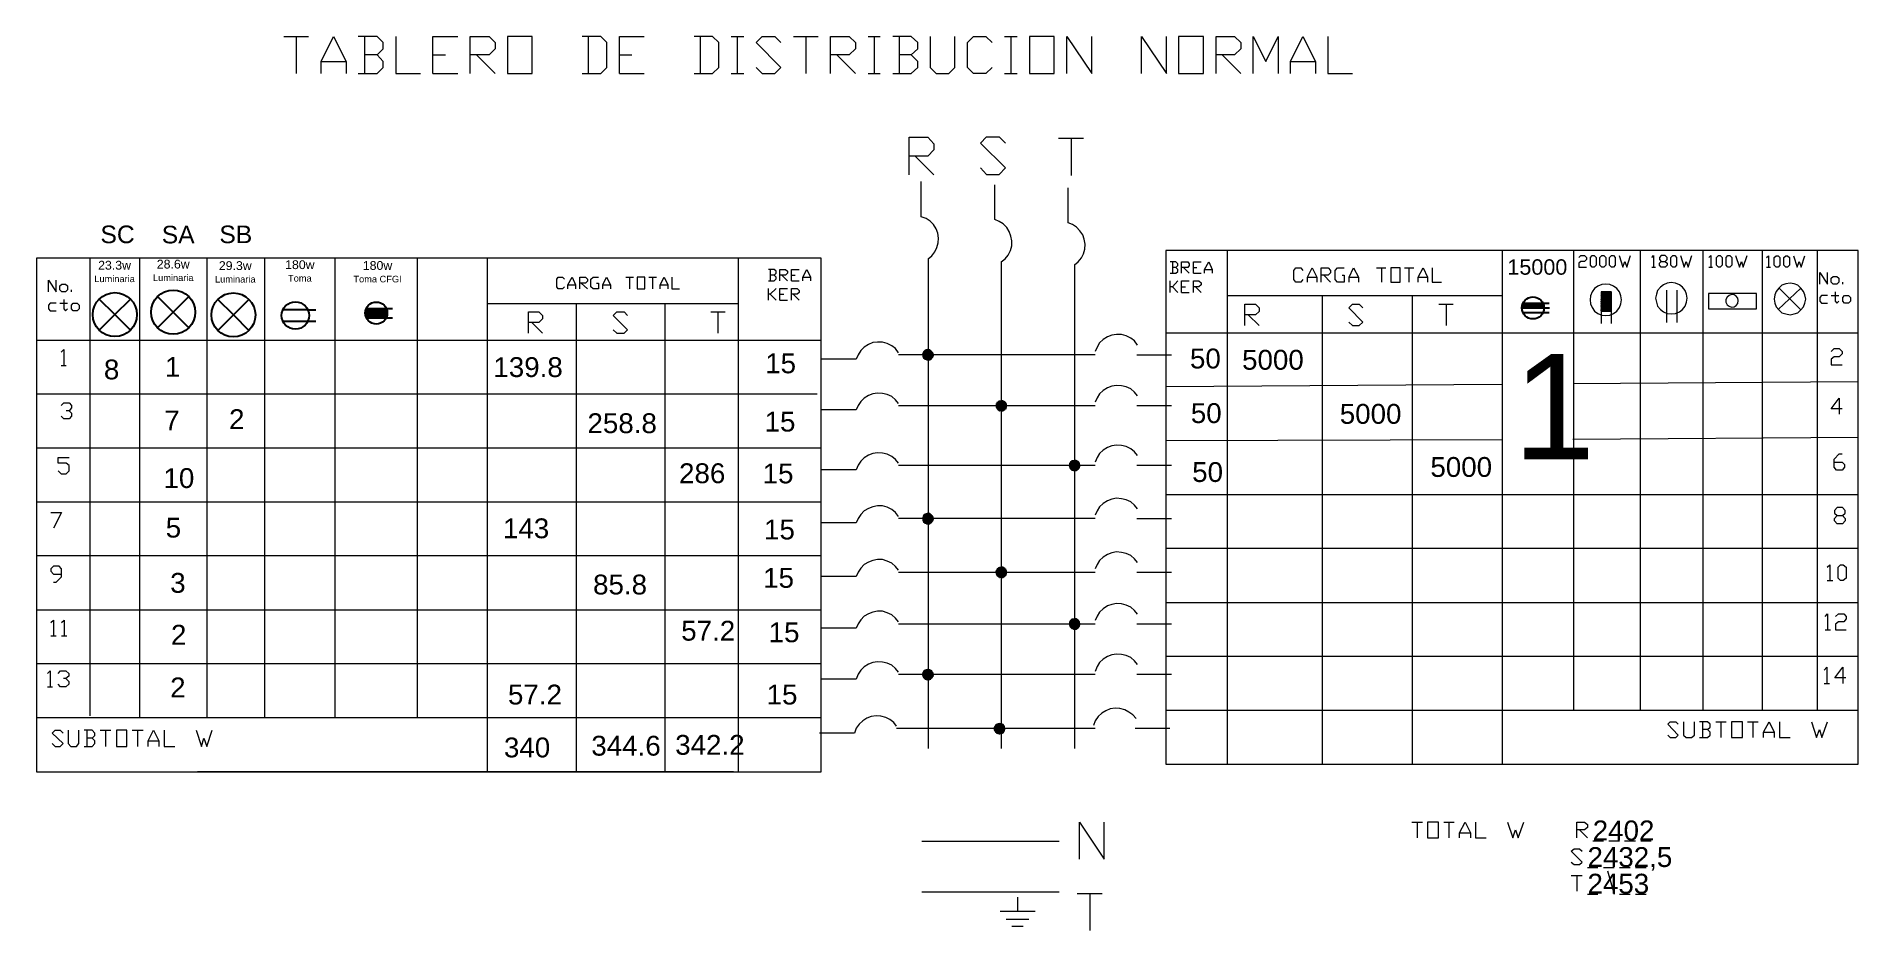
# Model space of a CAD drawing. Header units: metres. Extents: x 0 to 175, y -70 to 21.
# Drawn here: x 56.97 to 65.24, y -43.95 to -39.89 of the extents above; entities that cross this region are included whole.
import ezdxf

# ---------------------------------------------------------------- set-up
doc = ezdxf.new("R2010")
doc.units = ezdxf.units.M
doc.header["$LTSCALE"] = 0.5
for name, color, linetype in [('ENCHUFES', 5, 'Continuous'), ('LUMINARIA', 1, 'Continuous'), ('TABLA', 7, 'Continuous'), ('TABLERO', 7, 'Continuous'), ('TUBERIA-TECHO-PARED', 7, 'Continuous')]:
    doc.layers.add(name, color=color, linetype=linetype)
doc.styles.get("Standard").update_dxf_attribs({"font": 'arial.ttf'})

msp = doc.modelspace()

# ---------------------------------------------------------------- texts
at = {"layer": 'TABLA', "ltscale": 0.5, "char_height": 0.08, "attachment_point": 1}
for s, insert in [('SC', (57.2632, -40.752, 5.924)), ('SA', (57.5414, -40.753, 5.932)), ('SB', (57.8028, -40.752, 5.932))]:
    msp.add_mtext_dynamic_manual_height_columns(s, width=0.134751, gutter_width=12.5, heights=[0], dxfattribs=dict(at, insert=insert))
at = {"layer": 'TABLA', "attachment_point": 1}
for s, width, gutter_width, insert, char_height in [('\\pxqc;23.3w\\P{\\H0.75x;Luminaria}', 0.225325, 12.5, (57.2145, -40.9122), 0.04), ('\\pxqc;28.6w\\P{\\H0.75x;Luminaria}', 0.225325, 12.5, (57.4808, -40.9071), 0.04), ('\\pxqc;29.3w\\P{\\H0.75x;Luminaria}', 0.225325, 12.5, (57.7623, -40.914), 0.04), ('\\pxqc;180w\\P{\\H0.75x;Toma}', 0.225325, 12.5, (58.0553, -40.9097), 0.04), ('\\pxqc;180w\\P{\\H0.75x;Toma CFGI}', 0.225325, 12.5, (58.4078, -40.9134), 0.04), ('15', 0.090104, 0.4505, (60.2796, -41.3327), 0.0901), ('50', 0.090104, 0.4505, (62.207, -41.3108), 0.0901), ('8', 0.005066, 0.4505, (57.2788, -41.3605), 0.0901), ('1', 0.005066, 0.4505, (57.556, -41.3489), 0.0901), ('2', 0.005066, 0.4505, (57.8467, -41.5863), 0.0901), ('50', 0.090104, 0.4505, (62.211, -41.5588), 0.0901), ('7', 0.005066, 0.4505, (57.5526, -41.5924), 0.0901), ('15', 0.090104, 0.4505, (60.2768, -41.5974), 0.0901), ('15', 0.090104, 0.4505, (60.268, -41.8327), 0.0901), ('50', 0.090104, 0.4505, (62.2171, -41.8263), 0.0901), ('10', 0.005066, 0.4505, (57.5492, -41.8538), 0.0901), ('5', 0.005066, 0.4505, (57.5593, -42.0788), 0.0901), ('15', 0.090104, 0.4505, (60.2743, -42.0873), 0.0901), ('3', 0.005066, 0.4505, (57.5796, -42.3296), 0.0901), ('15', 0.090104, 0.4505, (60.2703, -42.307), 0.0901), ('2', 0.005066, 0.4505, (57.583, -42.5652), 0.0901), ('15', 0.090104, 0.4505, (60.2952, -42.5541), 0.0901), ('2', 0.005066, 0.4505, (57.5794, -42.8044), 0.0901), ('15', 0.090104, 0.4505, (60.286, -42.8369), 0.0901), ('340', 0.090104, 0.4505, (59.0941, -43.0771), 0.0901), ('344.6', 0.090104, 0.4505, (59.4906, -43.0691), 0.0901), ('342.2', 0.090104, 0.4505, (59.8712, -43.0652), 0.0901), ('2402', 0.090104, 0.4505, (64.0347, -43.4539), 0.0901), ('2432,5', 0.090104, 0.4505, (64.0109, -43.5748), 0.0901), ('2453', 0.090104, 0.4505, (64.0109, -43.6957), 0.0901)]:
    msp.add_mtext_dynamic_manual_height_columns(s, width=width, gutter_width=gutter_width, heights=[0], dxfattribs=dict(at, insert=insert, char_height=char_height))
at = {"layer": 'TABLERO', "attachment_point": 1}
for s, width, gutter_width, insert, char_height in [('15000', 0.090104, 0.4505, (63.6475, -40.9052), 0.07), ('5000', 0.090104, 0.4505, (62.4435, -41.3166), 0.0901), ('1', 0.47838, 2.3919, (63.6738, -41.3349), 0.4784), ('5000', 0.090104, 0.4505, (62.8868, -41.5622), 0.0901), ('5000', 0.090104, 0.4505, (63.2981, -41.8033), 0.0901)]:
    msp.add_mtext_dynamic_manual_height_columns(s, width=width, gutter_width=gutter_width, heights=[0], dxfattribs=dict(at, insert=insert, char_height=char_height))
at = {"layer": 'TUBERIA-TECHO-PARED', "char_height": 0.0901, "attachment_point": 1}
for s, insert, width in [('139.8', (59.0461, -41.3498), 0.310545), ('258.8', (59.4731, -41.6046), 0.321065), ('286', (59.8887, -41.8318), 0.21058), ('143', (59.0897, -42.0819), 0.200125), ('85.8', (59.4985, -42.3372), 0.246074), ('57.2', (59.8985, -42.5469), 0.244783), ('57.2', (59.1123, -42.8369), 0.244783)]:
    msp.add_mtext(s, dxfattribs=dict(at, insert=insert, width=width))

# ---------------------------------------------------------------- blocks, each defined once
blk = doc.blocks.new('Lampara')
at = {"layer": 'LUMINARIA'}
for q in [(-0.0707, 0.0707), (-0.0707, -0.0707), (0.0707, 0.0707), (0.0707, -0.0707)]:
    blk.add_line((0, 0), q, dxfattribs=at)
blk.add_circle((0, 0), 0.1, dxfattribs=at)
blk = doc.blocks.new('Tomacorriente de dos fases sin neutro (208v)')
at = {"layer": 'ENCHUFES'}
h = blk.add_hatch(color=256, dxfattribs=at)
h.dxf.hatch_style = 1
h.paths.add_polyline_path([(0.05, 0, 0.109518), (0.0453, 0.0211), (-0.0453, 0.0211, 0.109518), (-0.05, 0, 0.109518), (-0.0453, -0.0211), (0.0453, -0.0211, 0.109518)], flags=17)
h.paths.add_polyline_path([(0.0453, 0.0211), (-0.0453, 0.0211, 0.109518), (-0.05, 0, 0.109518), (-0.0453, -0.0211), (0.0453, -0.0211, 0.109518), (0.05, 0, 0.109518)], flags=17)
h = blk.add_hatch(color=256, dxfattribs=at)
h.dxf.hatch_style = 1
h.paths.add_polyline_path([(0.05, 0, 0.109518), (0.0453, 0.0211), (-0.0453, 0.0211, 0.109518), (-0.05, 0, 0.109518), (-0.0453, -0.0211), (0.0453, -0.0211, 0.109518)])
for p, q in [((-0.0453, 0.0211), (0.0743, 0.0211)), ((-0.0453, -0.0211), (0.0743, -0.0211))]:
    blk.add_line(p, q, dxfattribs=at)
blk.add_circle((0, 0), 0.05, dxfattribs=at)
blk = doc.blocks.new('Tomacorriente')
at = {"layer": 'ENCHUFES'}
for p, q in [((0.0563, 0.0263), (-0.0563, 0.0263)), ((0.0563, 0.0263), (0.0923, 0.0263)), ((-0.0563, -0.0263), (0.0563, -0.0263)), ((0.0563, -0.0263), (0.0923, -0.0263))]:
    blk.add_line(p, q, dxfattribs=at)
blk.add_circle((0, 0), 0.0621, dxfattribs=at)
blk = doc.blocks.new('Tomacorriente de dos fases con neutro (208V)')
at = {"layer": 'ENCHUFES', "lineweight": 100}
h = blk.add_hatch(color=256, dxfattribs=at)
h.dxf.hatch_style = 1
h.paths.add_polyline_path([(0.0453, 0.0211), (-0.0453, 0.0211, 0.109518), (-0.05, 0), (0.05, 0, 0.109518)])
at = {"layer": 'ENCHUFES'}
for p, q in [((-0.05, 0), (0.0751, 0)), ((-0.0453, 0.0211), (0.0743, 0.0211)), ((-0.0453, -0.0211), (0.0743, -0.0211))]:
    blk.add_line(p, q, dxfattribs=at)
blk.add_circle((0, 0), 0.05, dxfattribs=at)

# ---------------------------------------------------------------- linework, layer by layer
at = {"layer": 'TABLA', "color": 7, "linetype": 'Continuous', "lineweight": 18, "true_color": 0x000007}
for p, q in [((58.0957, -39.8931), (58.2074, -39.8931)), ((58.1506, -39.8931), (58.1506, -40.0616)), ((58.462, -39.8931), (58.462, -40.0616)), ((59.4769, -39.8931), (59.4769, -40.0616)), ((59.9844, -39.8931), (59.9844, -40.0616)), ((60.1254, -39.8931), (60.1822, -39.8931)), ((60.1529, -39.8931), (60.1529, -40.0616)), ((60.4075, -39.8931), (60.5193, -39.8931)), ((60.4643, -39.8931), (60.4643, -40.0616)), ((60.7464, -39.8931), (60.8014, -39.8931)), ((60.7739, -39.8931), (60.7739, -40.0616)), ((60.8875, -39.8931), (60.8875, -40.0616)), ((61.3656, -39.8931), (61.4224, -39.8931)), ((61.3949, -39.8931), (61.3949, -40.0616)), ((58.2642, -40.0067), (58.3778, -40.0067)), ((58.7716, -39.9774), (58.8284, -39.9774)), ((58.9695, -39.9774), (59.0537, -40.0616)), ((59.618, -39.9774), (59.6748, -39.9774)), ((60.6054, -39.9774), (60.6896, -40.0616)), ((62.353, -39.9774), (62.4373, -40.0616)), ((62.6626, -40.0067), (62.7762, -40.0067)), ((58.7716, -40.0616), (58.8852, -40.0616)), ((59.618, -40.0616), (59.7297, -40.0616)), ((60.1254, -40.0616), (60.1822, -40.0616)), ((60.7464, -40.0616), (60.8014, -40.0616)), ((61.3656, -40.0616), (61.4224, -40.0616)), ((61.6105, -40.3547), (61.7241, -40.3547)), ((61.6673, -40.3547), (61.6673, -40.5251)), ((60.9602, -40.4372), (61.0444, -40.5214)), ((57.2145, -40.9006), (57.2145, -42.978)), ((57.4398, -40.9006), (57.4398, -42.9872)), ((57.7458, -40.9006), (57.7458, -42.9872)), ((58.0077, -40.9006), (58.0077, -42.9872)), ((58.3265, -40.9006), (58.3265, -42.9872)), ((58.6999, -40.9006), (58.6999, -42.9872)), ((59.0183, -40.9006), (59.0183, -43.2327)), ((60.1565, -40.9006), (60.1565, -43.2327)), ((61.0188, -40.9025), (61.0188, -43.1264)), ((61.3504, -40.9171), (61.3504, -43.1264)), ((62.1271, -40.9171), (62.1271, -40.9684)), ((62.3762, -40.8658), (62.3762, -43.1979)), ((63.6238, -40.8658), (63.6238, -43.1979)), ((63.948, -40.8658), (63.948, -42.9524)), ((64.2503, -40.8658), (64.2503, -42.9524)), ((64.5342, -40.8658), (64.5342, -42.9524)), ((64.8035, -40.8658), (64.8035, -42.9524)), ((65.0527, -40.8658), (65.0527, -42.9524)), ((59.6467, -40.9867), (59.6815, -40.9867)), ((59.6632, -40.9867), (59.6632, -41.0399)), ((59.7511, -40.9867), (59.7859, -40.9867)), ((59.7676, -40.9867), (59.7676, -41.0399)), ((60.3025, -40.9519), (60.3025, -41.0032)), ((60.3556, -40.9776), (60.3813, -41.0032)), ((60.3996, -40.9776), (60.4161, -40.9776)), ((60.3996, -41.0032), (60.4344, -41.0032)), ((60.4509, -40.9867), (60.4857, -40.9867)), ((61.6838, -40.93), (61.6838, -43.1264)), ((62.1179, -41.0564), (62.1179, -41.0032)), ((62.1784, -40.9428), (62.204, -40.9684)), ((62.2224, -40.9428), (62.2388, -40.9428)), ((62.2224, -40.9684), (62.2572, -40.9684)), ((62.2736, -40.9519), (62.3085, -40.9519)), ((62.7408, -40.9867), (62.7829, -40.9867)), ((62.8141, -40.9776), (62.8452, -41.0087)), ((62.9295, -40.9867), (62.9716, -40.9867)), ((63.054, -40.9446), (63.0962, -40.9446)), ((63.076, -40.9446), (63.076, -41.0087)), ((63.1804, -40.9446), (63.2226, -40.9446)), ((63.2006, -40.9446), (63.2006, -41.0087)), ((63.2427, -40.9867), (63.2849, -40.9867)), ((64.3034, -40.9409), (64.3199, -40.9409)), ((64.5617, -40.9409), (64.5782, -40.9409)), ((64.8237, -40.9409), (64.842, -40.9409)), ((65.1699, -41.0179), (65.1699, -41.0087)), ((57.1321, -41.0527), (57.1321, -41.0435)), ((59.3847, -41.0215), (59.4195, -41.0215)), ((59.4452, -41.0142), (59.4727, -41.0399)), ((59.5423, -41.0215), (59.5771, -41.0215)), ((59.8024, -41.0215), (59.8372, -41.0215)), ((60.2952, -41.0912), (60.2952, -41.038)), ((60.3025, -41.0637), (60.33, -41.0912)), ((60.3465, -41.0637), (60.3648, -41.0637)), ((60.3465, -41.0912), (60.3813, -41.0912)), ((60.4069, -41.0637), (60.4344, -41.0912)), ((62.1271, -41.0307), (62.1527, -41.0564)), ((62.1692, -41.0307), (62.1875, -41.0307)), ((62.1692, -41.0564), (62.204, -41.0564)), ((62.2315, -41.0307), (62.2572, -41.0564)), ((63.6238, -41.071), (62.3762, -41.071)), ((62.8067, -41.071), (62.8067, -43.1979)), ((63.2152, -41.071), (63.2152, -43.1979)), ((64.0726, -41.0527), (64.0744, -41.0527)), ((64.0726, -41.0545), (64.0744, -41.0527)), ((64.0726, -41.0527), (64.0726, -41.1974)), ((64.0726, -41.0564), (64.0744, -41.0545)), ((64.0726, -41.06), (64.0744, -41.06)), ((64.0726, -41.0618), (64.0744, -41.0618)), ((64.0726, -41.0637), (64.0762, -41.0618)), ((64.0726, -41.0655), (64.0744, -41.0637)), ((64.0726, -41.0692), (64.0744, -41.0692)), ((64.0726, -41.0728), (64.0744, -41.071)), ((64.0726, -41.0747), (64.0744, -41.0728)), ((64.0726, -41.0765), (64.0744, -41.0765)), ((64.0726, -41.0783), (64.0744, -41.0783)), ((64.0726, -41.0802), (64.0762, -41.0783)), ((64.0726, -41.082), (64.0744, -41.0802)), ((64.0726, -41.0857), (64.0744, -41.0857)), ((64.0726, -41.0893), (64.0726, -41.0875)), ((64.0726, -41.0893), (64.0762, -41.0875)), ((64.0726, -41.0912), (64.0744, -41.0893)), ((64.0726, -41.0948), (64.0744, -41.093)), ((64.0744, -41.0582), (64.0762, -41.0564)), ((64.0744, -41.0673), (64.0762, -41.0655)), ((64.0744, -41.0692), (64.0762, -41.0692)), ((64.0744, -41.0747), (64.0762, -41.0728)), ((64.0744, -41.0765), (64.0762, -41.0747)), ((64.0744, -41.0838), (64.0762, -41.082)), ((64.0744, -41.0857), (64.0762, -41.0857)), ((64.0744, -41.0912), (64.0781, -41.0893)), ((64.0744, -41.093), (64.0762, -41.0912)), ((64.0762, -41.0527), (64.0781, -41.0527)), ((64.0762, -41.0545), (64.0781, -41.0545)), ((64.0762, -41.06), (64.0781, -41.0582)), ((64.0762, -41.0692), (64.0781, -41.0673)), ((64.0762, -41.071), (64.0781, -41.071)), ((64.0762, -41.0765), (64.0781, -41.0747)), ((64.0762, -41.0783), (64.0781, -41.0765)), ((64.0762, -41.0802), (64.0781, -41.0802)), ((64.0762, -41.0857), (64.0781, -41.0838)), ((64.0762, -41.093), (64.0799, -41.0912)), ((64.0762, -41.0948), (64.0781, -41.093)), ((64.0781, -41.0545), (64.0799, -41.0527)), ((64.0781, -41.0564), (64.0799, -41.0564)), ((64.0781, -41.0618), (64.0799, -41.06)), ((64.0781, -41.071), (64.0799, -41.0692)), ((64.0781, -41.0728), (64.0799, -41.0728)), ((64.0781, -41.0783), (64.0799, -41.0765)), ((64.0781, -41.0802), (64.0799, -41.0783)), ((64.0781, -41.082), (64.0799, -41.082)), ((64.0781, -41.0875), (64.0799, -41.0857)), ((64.0781, -41.0948), (64.0817, -41.093)), ((64.0799, -41.0564), (64.0817, -41.0545)), ((64.0799, -41.0582), (64.0817, -41.0582)), ((64.0799, -41.0637), (64.0817, -41.0618)), ((64.0799, -41.0728), (64.0817, -41.071)), ((64.0799, -41.0747), (64.0817, -41.0747)), ((64.0799, -41.0802), (64.0817, -41.0783)), ((64.0799, -41.082), (64.0817, -41.0802)), ((64.0799, -41.0838), (64.0817, -41.0838)), ((64.0799, -41.0893), (64.0817, -41.0875)), ((64.0817, -41.0582), (64.0836, -41.0564)), ((64.0817, -41.06), (64.0836, -41.06)), ((64.0817, -41.0655), (64.0836, -41.0637)), ((64.0817, -41.0747), (64.0836, -41.0728)), ((64.0817, -41.0765), (64.0836, -41.0765)), ((64.0817, -41.082), (64.0836, -41.0802)), ((64.0817, -41.0857), (64.0836, -41.082)), ((64.0817, -41.0912), (64.0836, -41.0893)), ((64.0836, -41.0545), (64.0836, -41.0527)), ((64.0836, -41.06), (64.0854, -41.0582)), ((64.0836, -41.0618), (64.0854, -41.0618)), ((64.0836, -41.0673), (64.0854, -41.0655)), ((64.0836, -41.0765), (64.0854, -41.0747)), ((64.0836, -41.0783), (64.0854, -41.0783)), ((64.0836, -41.0838), (64.0854, -41.082)), ((64.0836, -41.0875), (64.0854, -41.0838)), ((64.0836, -41.093), (64.0854, -41.0912)), ((64.0854, -41.0527), (64.0872, -41.0527)), ((64.0854, -41.0564), (64.0872, -41.0527)), ((64.0854, -41.0618), (64.0872, -41.06)), ((64.0854, -41.0637), (64.0872, -41.0637)), ((64.0854, -41.0692), (64.0872, -41.0673)), ((64.0854, -41.0783), (64.0872, -41.0765)), ((64.0854, -41.0802), (64.0872, -41.0802)), ((64.0854, -41.0857), (64.0872, -41.0838)), ((64.0854, -41.0893), (64.0872, -41.0857)), ((64.0854, -41.0948), (64.0872, -41.093)), ((64.0872, -41.0545), (64.0891, -41.0527)), ((64.0872, -41.0637), (64.0891, -41.0618)), ((64.0872, -41.0655), (64.0891, -41.0655)), ((64.0872, -41.071), (64.0891, -41.0692)), ((64.0872, -41.0802), (64.0891, -41.0783)), ((64.0872, -41.082), (64.0891, -41.082)), ((64.0872, -41.0875), (64.0891, -41.0857)), ((64.0872, -41.0912), (64.0891, -41.0875)), ((64.0891, -41.0564), (64.0909, -41.0545)), ((64.0891, -41.0655), (64.0909, -41.0637)), ((64.0891, -41.0673), (64.0909, -41.0673)), ((64.0891, -41.0728), (64.0909, -41.071)), ((64.0891, -41.0765), (64.0909, -41.0728)), ((64.0891, -41.082), (64.0909, -41.0802)), ((64.0891, -41.0838), (64.0909, -41.0838)), ((64.0891, -41.0893), (64.0927, -41.0875)), ((64.0891, -41.093), (64.0909, -41.0893)), ((64.0909, -41.0582), (64.0927, -41.0564)), ((64.0909, -41.0655), (64.0946, -41.0637)), ((64.0909, -41.0673), (64.0927, -41.0655)), ((64.0909, -41.0692), (64.0927, -41.0692)), ((64.0909, -41.0747), (64.0927, -41.0728)), ((64.0909, -41.0783), (64.0927, -41.0747)), ((64.0909, -41.0838), (64.0927, -41.082)), ((64.0909, -41.0857), (64.0927, -41.0857)), ((64.0909, -41.0875), (64.0927, -41.0857)), ((64.0909, -41.0912), (64.0946, -41.0893)), ((64.0909, -41.0948), (64.0927, -41.0912)), ((64.0927, -41.0527), (64.0946, -41.0527)), ((64.0927, -41.0545), (64.0946, -41.0545)), ((64.0927, -41.06), (64.0946, -41.0582)), ((64.0927, -41.0673), (64.0964, -41.0655)), ((64.0927, -41.0692), (64.0946, -41.0673)), ((64.0927, -41.071), (64.0946, -41.071)), ((64.0927, -41.0728), (64.0946, -41.071)), ((64.0927, -41.0765), (64.0946, -41.0747)), ((64.0927, -41.0802), (64.0946, -41.0765)), ((64.0927, -41.0838), (64.0964, -41.082)), ((64.0927, -41.0857), (64.0946, -41.0838)), ((64.0927, -41.0893), (64.0946, -41.0875)), ((64.0927, -41.093), (64.0964, -41.0912)), ((64.0927, -41.0967), (64.0946, -41.093)), ((64.0946, -41.0527), (64.0964, -41.0527)), ((64.0946, -41.0545), (64.0964, -41.0527)), ((64.0946, -41.0564), (64.0964, -41.0564)), ((64.0946, -41.0618), (64.0964, -41.06)), ((64.0946, -41.0692), (64.0982, -41.0673)), ((64.0946, -41.071), (64.0964, -41.0692)), ((64.0946, -41.0728), (64.0964, -41.0728)), ((64.0946, -41.0747), (64.0964, -41.0728)), ((64.0946, -41.0783), (64.0964, -41.0765)), ((64.0946, -41.082), (64.0964, -41.0783)), ((64.0946, -41.0857), (64.0982, -41.0838)), ((64.0946, -41.0875), (64.0964, -41.0857)), ((64.0946, -41.0912), (64.0964, -41.0893)), ((64.0946, -41.0948), (64.0982, -41.093)), ((64.0964, -41.0545), (64.0982, -41.0527)), ((64.0964, -41.0564), (64.0982, -41.0545)), ((64.0964, -41.0582), (64.0982, -41.0582)), ((64.0964, -41.0637), (64.0982, -41.0618)), ((64.0964, -41.071), (64.1001, -41.0692)), ((64.0964, -41.0728), (64.0982, -41.071)), ((64.0964, -41.0747), (64.0982, -41.0747)), ((64.0964, -41.0765), (64.0982, -41.0747)), ((64.0964, -41.0802), (64.0982, -41.0783)), ((64.0964, -41.0838), (64.0982, -41.0802)), ((64.0964, -41.0875), (64.1001, -41.0857)), ((64.0964, -41.0893), (64.0982, -41.0875)), ((64.0964, -41.093), (64.0982, -41.0912)), ((64.0982, -41.0564), (64.1001, -41.0545)), ((64.0982, -41.0582), (64.1001, -41.0564)), ((64.0982, -41.06), (64.1001, -41.06)), ((64.0982, -41.0655), (64.1001, -41.0637)), ((64.0982, -41.0728), (64.1019, -41.071)), ((64.0982, -41.0747), (64.1001, -41.0728)), ((64.0982, -41.0765), (64.1001, -41.0765)), ((64.0982, -41.0783), (64.1001, -41.0765)), ((64.0982, -41.082), (64.1001, -41.0802)), ((64.0982, -41.0857), (64.1001, -41.082)), ((64.0982, -41.0893), (64.1019, -41.0875)), ((64.0982, -41.0912), (64.1001, -41.0893)), ((64.0982, -41.0948), (64.1001, -41.093)), ((64.1001, -41.0545), (64.1001, -41.0527)), ((64.1001, -41.0582), (64.1019, -41.0564)), ((64.1001, -41.06), (64.1019, -41.0582)), ((64.1001, -41.0618), (64.1019, -41.0618)), ((64.1001, -41.0673), (64.1019, -41.0655)), ((64.1001, -41.0747), (64.1037, -41.0728)), ((64.1001, -41.0765), (64.1019, -41.0747)), ((64.1001, -41.0783), (64.1019, -41.0783)), ((64.1001, -41.0802), (64.1019, -41.0783)), ((64.1001, -41.0838), (64.1019, -41.082)), ((64.1001, -41.0875), (64.1019, -41.0838)), ((64.1001, -41.0912), (64.1037, -41.0893)), ((64.1001, -41.093), (64.1019, -41.0912)), ((64.1019, -41.0527), (64.1037, -41.0527)), ((64.1019, -41.0564), (64.1037, -41.0527)), ((64.1019, -41.0545), (64.1037, -41.0545)), ((64.1019, -41.06), (64.1037, -41.0582)), ((64.1019, -41.0618), (64.1037, -41.06)), ((64.1019, -41.0637), (64.1037, -41.0637)), ((64.1019, -41.0692), (64.1037, -41.0673)), ((64.1019, -41.0765), (64.1056, -41.0747)), ((64.1019, -41.0783), (64.1037, -41.0765)), ((64.1019, -41.0802), (64.1037, -41.0802)), ((64.1019, -41.082), (64.1037, -41.0802)), ((64.1019, -41.0857), (64.1037, -41.0838)), ((64.1019, -41.0893), (64.1037, -41.0857)), ((64.1019, -41.093), (64.1056, -41.0912)), ((64.1019, -41.0948), (64.1037, -41.093)), ((64.1037, -41.0545), (64.1056, -41.0527)), ((64.1037, -41.0564), (64.1056, -41.0564)), ((64.1037, -41.0618), (64.1056, -41.06)), ((64.1037, -41.0637), (64.1056, -41.0618)), ((64.1037, -41.0655), (64.1056, -41.0655)), ((64.1037, -41.071), (64.1056, -41.0692)), ((64.1037, -41.0783), (64.1074, -41.0765)), ((64.1037, -41.0802), (64.1056, -41.0783)), ((64.1037, -41.082), (64.1056, -41.082)), ((64.1037, -41.0838), (64.1056, -41.082)), ((64.1037, -41.0875), (64.1056, -41.0857)), ((64.1037, -41.0912), (64.1056, -41.0875)), ((64.1037, -41.0948), (64.1074, -41.093)), ((64.1056, -41.0564), (64.1074, -41.0545)), ((64.1056, -41.0582), (64.1074, -41.0582)), ((64.1056, -41.0637), (64.1074, -41.0618)), ((64.1056, -41.0673), (64.1074, -41.0637)), ((64.1056, -41.0728), (64.1074, -41.071)), ((64.1056, -41.0802), (64.1092, -41.0783)), ((64.1056, -41.082), (64.1074, -41.0802)), ((64.1056, -41.0838), (64.1074, -41.0838)), ((64.1056, -41.0857), (64.1074, -41.0838)), ((64.1056, -41.0893), (64.1074, -41.0875)), ((64.1056, -41.093), (64.1074, -41.0893)), ((64.1074, -41.0582), (64.1092, -41.0564)), ((64.1074, -41.06), (64.1092, -41.06)), ((64.1074, -41.0655), (64.1111, -41.0637)), ((64.1074, -41.0692), (64.1092, -41.0655)), ((64.1074, -41.0747), (64.1092, -41.0728)), ((64.1074, -41.0783), (64.1092, -41.0747)), ((64.1074, -41.082), (64.1111, -41.0802)), ((64.1074, -41.0857), (64.1092, -41.082)), ((64.1074, -41.0875), (64.1092, -41.0857)), ((64.1074, -41.0948), (64.1092, -41.0912)), ((64.1092, -41.0545), (64.1092, -41.0527)), ((64.1092, -41.06), (64.1111, -41.0582)), ((64.1092, -41.0618), (64.1111, -41.0618)), ((64.1092, -41.0673), (64.1129, -41.0655)), ((64.1092, -41.071), (64.1111, -41.0673)), ((64.1092, -41.0765), (64.1111, -41.0747)), ((64.1092, -41.0802), (64.1111, -41.0765)), ((64.1092, -41.0838), (64.1129, -41.082)), ((64.1092, -41.0875), (64.1111, -41.0838)), ((64.1092, -41.0893), (64.1111, -41.0875)), ((64.1092, -41.0967), (64.1111, -41.093)), ((64.1111, -41.0527), (64.1129, -41.0527)), ((64.1111, -41.0564), (64.1129, -41.0527)), ((64.1111, -41.0618), (64.1129, -41.06)), ((64.1111, -41.0692), (64.1147, -41.0673)), ((64.1111, -41.0728), (64.1129, -41.0692)), ((64.1111, -41.0747), (64.1129, -41.0728)), ((64.1111, -41.0783), (64.1129, -41.0765)), ((64.1111, -41.082), (64.1129, -41.0783)), ((64.1111, -41.0857), (64.1147, -41.0838)), ((64.1111, -41.0912), (64.1129, -41.0893)), ((64.1129, -41.0545), (64.1147, -41.0527)), ((64.1129, -41.0582), (64.1147, -41.0545)), ((64.1129, -41.0637), (64.1147, -41.0618)), ((64.1129, -41.071), (64.1165, -41.0692)), ((64.1129, -41.0747), (64.1147, -41.071)), ((64.1129, -41.0765), (64.1147, -41.0747)), ((64.1129, -41.0802), (64.1147, -41.0783)), ((64.1129, -41.0838), (64.1147, -41.0802)), ((64.1129, -41.0875), (64.1165, -41.0857)), ((64.1129, -41.093), (64.1147, -41.0912)), ((64.1147, -41.0564), (64.1165, -41.0545)), ((64.1147, -41.06), (64.1165, -41.0564)), ((64.1147, -41.0655), (64.1165, -41.0637)), ((64.1147, -41.0692), (64.1165, -41.0673)), ((64.1147, -41.0728), (64.1184, -41.071)), ((64.1147, -41.0765), (64.1165, -41.0728)), ((64.1147, -41.0783), (64.1165, -41.0765)), ((64.1147, -41.082), (64.1165, -41.0802)), ((64.1147, -41.0857), (64.1165, -41.082)), ((64.1147, -41.0893), (64.1184, -41.0875)), ((64.1147, -41.0948), (64.1165, -41.093)), ((64.1165, -41.0545), (64.1165, -41.0527)), ((64.1165, -41.0582), (64.1184, -41.0564)), ((64.1165, -41.0618), (64.1184, -41.0582)), ((64.1165, -41.0655), (64.1184, -41.0637)), ((64.1165, -41.0673), (64.1184, -41.0655)), ((64.1165, -41.071), (64.1184, -41.0692)), ((64.1165, -41.0747), (64.1184, -41.0728)), ((64.1165, -41.0783), (64.1184, -41.0747)), ((64.1165, -41.0802), (64.1184, -41.0783)), ((64.1165, -41.0838), (64.1184, -41.0838)), ((64.1165, -41.0875), (64.1184, -41.0857)), ((64.1165, -41.0912), (64.1184, -41.0912)), ((64.1184, -41.0527), (64.1202, -41.0527)), ((64.1184, -41.0527), (64.1184, -41.1974)), ((64.1184, -41.0545), (64.1202, -41.0545)), ((64.1184, -41.0564), (64.1184, -41.0545)), ((64.1184, -41.06), (64.1202, -41.06)), ((64.1184, -41.0637), (64.1184, -41.0618)), ((64.1184, -41.0728), (64.1184, -41.071)), ((64.1184, -41.0802), (64.1184, -41.0783)), ((64.1184, -41.082), (64.1202, -41.082)), ((64.1184, -41.0893), (64.1202, -41.0893)), ((64.3694, -41.0454), (64.3694, -41.1919)), ((64.417, -41.0454), (64.417, -41.1919)), ((64.8768, -41.1333), (64.9794, -41.0362)), ((64.8786, -41.0344), (64.9794, -41.1351)), ((65.1168, -41.0692), (65.1516, -41.0692)), ((57.0789, -41.104), (57.1137, -41.104)), ((59.0183, -41.1058), (60.1565, -41.1058)), ((59.4214, -41.1058), (59.4214, -43.2327)), ((59.8244, -41.1058), (59.8244, -43.2327)), ((60.0332, -41.1443), (60.0973, -41.1443)), ((60.0644, -41.1443), (60.0644, -41.2414)), ((60.1565, -41.1058), (60.1565, -43.2327)), ((62.4715, -41.1571), (62.521, -41.2066)), ((63.3362, -41.1095), (63.4021, -41.1095)), ((63.3691, -41.1095), (63.3691, -41.2066)), ((64.0726, -41.0967), (64.0726, -41.0948)), ((64.0726, -41.0985), (64.0744, -41.0967)), ((64.0726, -41.1022), (64.0744, -41.0985)), ((64.0726, -41.104), (64.0744, -41.1022)), ((64.0726, -41.1058), (64.0726, -41.104)), ((64.0726, -41.1058), (64.0762, -41.104)), ((64.0726, -41.1076), (64.0744, -41.1058)), ((64.0726, -41.1076), (64.0744, -41.1076)), ((64.0726, -41.1113), (64.0744, -41.1095)), ((64.0726, -41.1131), (64.0726, -41.1113)), ((64.0726, -41.115), (64.0726, -41.1131)), ((64.0726, -41.115), (64.0762, -41.1131)), ((64.0726, -41.1186), (64.0744, -41.115)), ((64.0726, -41.1205), (64.0744, -41.1186)), ((64.0726, -41.1223), (64.0726, -41.1205)), ((64.0726, -41.1223), (64.0762, -41.1205)), ((64.0726, -41.1241), (64.0744, -41.1223)), ((64.0726, -41.1241), (64.0744, -41.1241)), ((64.0726, -41.126), (64.0744, -41.126)), ((64.0726, -41.1278), (64.0744, -41.126)), ((64.0726, -41.1296), (64.0744, -41.1278)), ((64.0726, -41.1315), (64.0726, -41.1296)), ((64.0726, -41.1315), (64.0762, -41.1296)), ((64.0726, -41.1351), (64.0744, -41.1315)), ((64.0726, -41.1333), (64.0744, -41.1333)), ((64.0726, -41.137), (64.0744, -41.1351)), ((64.0726, -41.1388), (64.0726, -41.137)), ((64.0726, -41.1388), (64.0744, -41.1388)), ((64.0726, -41.1406), (64.0744, -41.1406)), ((64.0744, -41.0948), (64.0762, -41.0948)), ((64.0744, -41.1003), (64.0762, -41.0985)), ((64.0744, -41.104), (64.0762, -41.1003)), ((64.0744, -41.1076), (64.0781, -41.1058)), ((64.0744, -41.1095), (64.0762, -41.1076)), ((64.0744, -41.1113), (64.0762, -41.1113)), ((64.0744, -41.1131), (64.0762, -41.1113)), ((64.0744, -41.1168), (64.0781, -41.115)), ((64.0744, -41.1205), (64.0762, -41.1168)), ((64.0744, -41.1241), (64.0762, -41.1241)), ((64.0744, -41.126), (64.0762, -41.1241)), ((64.0744, -41.1296), (64.0762, -41.1278)), ((64.0744, -41.1333), (64.0781, -41.1315)), ((64.0744, -41.137), (64.0762, -41.1333)), ((64.0744, -41.1388), (64.0762, -41.137)), ((64.0762, -41.0967), (64.0781, -41.0967)), ((64.0762, -41.0985), (64.0781, -41.0967)), ((64.0762, -41.1022), (64.0781, -41.1003)), ((64.0762, -41.1058), (64.0781, -41.1022)), ((64.0762, -41.1095), (64.0799, -41.1076)), ((64.0762, -41.1113), (64.0781, -41.1095)), ((64.0762, -41.115), (64.0781, -41.1131)), ((64.0762, -41.1186), (64.0799, -41.1168)), ((64.0762, -41.1223), (64.0781, -41.1186)), ((64.0762, -41.1241), (64.0781, -41.1223)), ((64.0762, -41.126), (64.0781, -41.126)), ((64.0762, -41.1278), (64.0781, -41.126)), ((64.0762, -41.1315), (64.0781, -41.1296)), ((64.0762, -41.1351), (64.0799, -41.1333)), ((64.0762, -41.1406), (64.0781, -41.1388)), ((64.0781, -41.0967), (64.0799, -41.0948)), ((64.0781, -41.0985), (64.0799, -41.0985)), ((64.0781, -41.1003), (64.0799, -41.0985)), ((64.0781, -41.104), (64.0799, -41.1022)), ((64.0781, -41.1076), (64.0799, -41.104)), ((64.0781, -41.1113), (64.0817, -41.1095)), ((64.0781, -41.1131), (64.0799, -41.1113)), ((64.0781, -41.1168), (64.0799, -41.115)), ((64.0781, -41.1205), (64.0817, -41.1186)), ((64.0781, -41.1241), (64.0799, -41.1205)), ((64.0781, -41.126), (64.0799, -41.1241)), ((64.0781, -41.1278), (64.0799, -41.1278)), ((64.0781, -41.1296), (64.0799, -41.1278)), ((64.0781, -41.1333), (64.0799, -41.1315)), ((64.0781, -41.137), (64.0817, -41.1351)), ((64.0781, -41.1406), (64.0799, -41.137)), ((64.0799, -41.0967), (64.0836, -41.0948)), ((64.0799, -41.0985), (64.0817, -41.0967)), ((64.0799, -41.1003), (64.0817, -41.1003)), ((64.0799, -41.1022), (64.0817, -41.1003)), ((64.0799, -41.1058), (64.0817, -41.104)), ((64.0799, -41.1095), (64.0817, -41.1058)), ((64.0799, -41.1131), (64.0836, -41.1113)), ((64.0799, -41.115), (64.0817, -41.1131)), ((64.0799, -41.1186), (64.0817, -41.1168)), ((64.0799, -41.126), (64.0817, -41.1223)), ((64.0799, -41.1278), (64.0817, -41.126)), ((64.0799, -41.1296), (64.0817, -41.1296)), ((64.0799, -41.1315), (64.0817, -41.1296)), ((64.0799, -41.1351), (64.0817, -41.1333)), ((64.0799, -41.1406), (64.0817, -41.1406)), ((64.0817, -41.0985), (64.0854, -41.0967)), ((64.0817, -41.1022), (64.0836, -41.0985)), ((64.0817, -41.104), (64.0836, -41.1022)), ((64.0817, -41.1076), (64.0836, -41.1058)), ((64.0817, -41.1113), (64.0836, -41.1076)), ((64.0817, -41.115), (64.0854, -41.1131)), ((64.0817, -41.1168), (64.0836, -41.115)), ((64.0817, -41.1205), (64.0836, -41.1186)), ((64.0817, -41.1278), (64.0836, -41.1241)), ((64.0817, -41.1296), (64.0836, -41.1278)), ((64.0817, -41.1315), (64.0836, -41.1315)), ((64.0817, -41.1333), (64.0836, -41.1315)), ((64.0817, -41.137), (64.0836, -41.1351)), ((64.0817, -41.1406), (64.0817, -41.1388)), ((64.0836, -41.1003), (64.0872, -41.0985)), ((64.0836, -41.104), (64.0854, -41.1003)), ((64.0836, -41.1058), (64.0854, -41.104)), ((64.0836, -41.1095), (64.0854, -41.1076)), ((64.0836, -41.1131), (64.0854, -41.1095)), ((64.0836, -41.1168), (64.0872, -41.115)), ((64.0836, -41.1223), (64.0854, -41.1205)), ((64.0836, -41.1296), (64.0854, -41.126)), ((64.0836, -41.1315), (64.0854, -41.1296)), ((64.0836, -41.1333), (64.0854, -41.1333)), ((64.0836, -41.1388), (64.0854, -41.137)), ((64.0854, -41.1022), (64.0891, -41.1003)), ((64.0854, -41.1058), (64.0872, -41.1022)), ((64.0854, -41.1076), (64.0872, -41.1058)), ((64.0854, -41.1113), (64.0872, -41.1095)), ((64.0854, -41.115), (64.0872, -41.1113)), ((64.0854, -41.1186), (64.0891, -41.1168)), ((64.0854, -41.1241), (64.0872, -41.1223)), ((64.0854, -41.1315), (64.0872, -41.1278)), ((64.0854, -41.1333), (64.0872, -41.1315)), ((64.0854, -41.1351), (64.0872, -41.1351)), ((64.0854, -41.1406), (64.0872, -41.1388)), ((64.0872, -41.0967), (64.0891, -41.0948)), ((64.0872, -41.104), (64.0909, -41.1022)), ((64.0872, -41.1076), (64.0891, -41.104)), ((64.0872, -41.1095), (64.0891, -41.1076)), ((64.0872, -41.1131), (64.0891, -41.1113)), ((64.0872, -41.1168), (64.0891, -41.1131)), ((64.0872, -41.1205), (64.0909, -41.1186)), ((64.0872, -41.126), (64.0891, -41.1241)), ((64.0872, -41.1333), (64.0891, -41.1296)), ((64.0872, -41.1351), (64.0891, -41.1333)), ((64.0872, -41.137), (64.0891, -41.137)), ((64.0872, -41.1406), (64.0891, -41.137)), ((64.0891, -41.0985), (64.0909, -41.0967)), ((64.0891, -41.1022), (64.0909, -41.0985)), ((64.0891, -41.1058), (64.0927, -41.104)), ((64.0891, -41.1095), (64.0909, -41.1058)), ((64.0891, -41.1113), (64.0909, -41.1095)), ((64.0891, -41.1186), (64.0909, -41.115)), ((64.0891, -41.1223), (64.0927, -41.1205)), ((64.0891, -41.1278), (64.0909, -41.126)), ((64.0891, -41.1351), (64.0909, -41.1315)), ((64.0891, -41.137), (64.0909, -41.1351)), ((64.0891, -41.1388), (64.0909, -41.1388)), ((64.0891, -41.1406), (64.0909, -41.1406)), ((64.0909, -41.1003), (64.0927, -41.0985)), ((64.0909, -41.104), (64.0927, -41.1022)), ((64.0909, -41.1076), (64.0946, -41.1058)), ((64.0909, -41.1113), (64.0927, -41.1076)), ((64.0909, -41.1131), (64.0927, -41.1113)), ((64.0909, -41.1205), (64.0927, -41.1168)), ((64.0909, -41.1241), (64.0927, -41.1241)), ((64.0909, -41.1296), (64.0927, -41.1278)), ((64.0909, -41.137), (64.0927, -41.1333)), ((64.0909, -41.1388), (64.0927, -41.137)), ((64.0927, -41.0985), (64.0946, -41.0967)), ((64.0927, -41.1003), (64.0946, -41.1003)), ((64.0927, -41.1022), (64.0946, -41.1003)), ((64.0927, -41.1058), (64.0946, -41.104)), ((64.0927, -41.1095), (64.0964, -41.1076)), ((64.0927, -41.115), (64.0946, -41.1131)), ((64.0927, -41.1223), (64.0946, -41.1205)), ((64.0927, -41.1241), (64.0946, -41.1223)), ((64.0927, -41.126), (64.0946, -41.126)), ((64.0927, -41.1315), (64.0946, -41.1296)), ((64.0927, -41.1406), (64.0946, -41.1388)), ((64.0946, -41.0985), (64.0964, -41.0948)), ((64.0946, -41.1003), (64.0964, -41.0985)), ((64.0946, -41.1022), (64.0964, -41.1022)), ((64.0946, -41.104), (64.0964, -41.1022)), ((64.0946, -41.1076), (64.0964, -41.1058)), ((64.0946, -41.1113), (64.0982, -41.1095)), ((64.0946, -41.1168), (64.0964, -41.115)), ((64.0946, -41.1186), (64.0964, -41.1186)), ((64.0946, -41.1241), (64.0964, -41.1223)), ((64.0946, -41.126), (64.0964, -41.1241)), ((64.0946, -41.1278), (64.0964, -41.1278)), ((64.0946, -41.1333), (64.0964, -41.1315)), ((64.0946, -41.1406), (64.0964, -41.1388)), ((64.0964, -41.0967), (64.1001, -41.0948)), ((64.0964, -41.1003), (64.0982, -41.0967)), ((64.0964, -41.1022), (64.0982, -41.1003)), ((64.0964, -41.104), (64.0982, -41.104)), ((64.0964, -41.1058), (64.0982, -41.104)), ((64.0964, -41.1095), (64.0982, -41.1076)), ((64.0964, -41.1131), (64.1001, -41.1113)), ((64.0964, -41.1186), (64.0982, -41.1168)), ((64.0964, -41.1205), (64.0982, -41.1205)), ((64.0964, -41.126), (64.0982, -41.1241)), ((64.0964, -41.1278), (64.0982, -41.126)), ((64.0964, -41.1296), (64.0982, -41.1296)), ((64.0964, -41.1351), (64.0982, -41.1333)), ((64.0964, -41.1406), (64.0982, -41.1406)), ((64.0982, -41.0985), (64.1019, -41.0967)), ((64.0982, -41.1022), (64.1001, -41.0985)), ((64.0982, -41.104), (64.1001, -41.1022)), ((64.0982, -41.1058), (64.1001, -41.1058)), ((64.0982, -41.1076), (64.1001, -41.1058)), ((64.0982, -41.1113), (64.1001, -41.1095)), ((64.0982, -41.115), (64.1019, -41.1131)), ((64.0982, -41.1205), (64.1001, -41.1186)), ((64.0982, -41.1223), (64.1001, -41.1223)), ((64.0982, -41.1278), (64.1001, -41.126)), ((64.0982, -41.1296), (64.1001, -41.1278)), ((64.0982, -41.1315), (64.1001, -41.1315)), ((64.0982, -41.137), (64.1001, -41.1351)), ((64.0982, -41.1406), (64.1001, -41.1406)), ((64.1001, -41.0967), (64.1019, -41.0948)), ((64.1001, -41.1003), (64.1037, -41.0985)), ((64.1001, -41.104), (64.1019, -41.1003)), ((64.1001, -41.1058), (64.1019, -41.104)), ((64.1001, -41.1076), (64.1019, -41.1076)), ((64.1001, -41.1095), (64.1019, -41.1076)), ((64.1001, -41.1131), (64.1019, -41.1113)), ((64.1001, -41.1168), (64.1037, -41.115)), ((64.1001, -41.1223), (64.1019, -41.1205)), ((64.1001, -41.1241), (64.1019, -41.1241)), ((64.1001, -41.1296), (64.1019, -41.1278)), ((64.1001, -41.1315), (64.1019, -41.1296)), ((64.1001, -41.1333), (64.1019, -41.1333)), ((64.1001, -41.1388), (64.1019, -41.137)), ((64.1019, -41.0985), (64.1037, -41.0967)), ((64.1019, -41.1022), (64.1056, -41.1003)), ((64.1019, -41.1058), (64.1037, -41.1022)), ((64.1019, -41.1076), (64.1037, -41.1058)), ((64.1019, -41.1095), (64.1037, -41.1095)), ((64.1019, -41.1113), (64.1037, -41.1095)), ((64.1019, -41.115), (64.1037, -41.1131)), ((64.1019, -41.1186), (64.1056, -41.1168)), ((64.1019, -41.1241), (64.1037, -41.1223)), ((64.1019, -41.126), (64.1037, -41.126)), ((64.1019, -41.1315), (64.1037, -41.1296)), ((64.1019, -41.1333), (64.1037, -41.1315)), ((64.1019, -41.1406), (64.1037, -41.1388)), ((64.1037, -41.0967), (64.1056, -41.0948)), ((64.1037, -41.1003), (64.1056, -41.0985)), ((64.1037, -41.1076), (64.1056, -41.104)), ((64.1037, -41.1095), (64.1056, -41.1076)), ((64.1037, -41.1113), (64.1056, -41.1113)), ((64.1037, -41.1131), (64.1056, -41.1113)), ((64.1037, -41.1168), (64.1056, -41.115)), ((64.1037, -41.1205), (64.1074, -41.1186)), ((64.1037, -41.126), (64.1056, -41.1241)), ((64.1037, -41.1278), (64.1056, -41.1278)), ((64.1037, -41.1333), (64.1056, -41.1315)), ((64.1037, -41.1351), (64.1056, -41.1333)), ((64.1037, -41.1406), (64.1056, -41.137)), ((64.1056, -41.0967), (64.1092, -41.0948)), ((64.1056, -41.0985), (64.1074, -41.0967)), ((64.1056, -41.1022), (64.1074, -41.1003)), ((64.1056, -41.1095), (64.1074, -41.1058)), ((64.1056, -41.1113), (64.1074, -41.1095)), ((64.1056, -41.1131), (64.1074, -41.1131)), ((64.1056, -41.115), (64.1074, -41.1131)), ((64.1056, -41.1186), (64.1074, -41.1168)), ((64.1056, -41.1278), (64.1074, -41.126)), ((64.1056, -41.1296), (64.1074, -41.1296)), ((64.1056, -41.1351), (64.1074, -41.1333)), ((64.1056, -41.137), (64.1074, -41.1351)), ((64.1056, -41.1406), (64.1074, -41.1406)), ((64.1074, -41.0985), (64.1111, -41.0967)), ((64.1074, -41.104), (64.1092, -41.1022)), ((64.1074, -41.1113), (64.1092, -41.1076)), ((64.1074, -41.1131), (64.1092, -41.1113)), ((64.1074, -41.115), (64.1092, -41.115)), ((64.1074, -41.1205), (64.1092, -41.1186)), ((64.1074, -41.1296), (64.1092, -41.1278)), ((64.1074, -41.1315), (64.1092, -41.1315)), ((64.1074, -41.137), (64.1092, -41.1351)), ((64.1074, -41.1406), (64.1074, -41.1388)), ((64.1092, -41.1003), (64.1111, -41.1003)), ((64.1092, -41.1058), (64.1111, -41.104)), ((64.1092, -41.1131), (64.1111, -41.1095)), ((64.1092, -41.115), (64.1111, -41.1131)), ((64.1092, -41.1168), (64.1111, -41.1168)), ((64.1092, -41.1223), (64.1111, -41.1205)), ((64.1092, -41.1315), (64.1111, -41.1296)), ((64.1092, -41.1388), (64.1111, -41.137)), ((64.1111, -41.0985), (64.1129, -41.0948)), ((64.1111, -41.1003), (64.1129, -41.0985)), ((64.1111, -41.1022), (64.1129, -41.1022)), ((64.1111, -41.1076), (64.1129, -41.1058)), ((64.1111, -41.1168), (64.1129, -41.115)), ((64.1111, -41.1186), (64.1129, -41.1186)), ((64.1111, -41.1241), (64.1129, -41.1223)), ((64.1111, -41.1333), (64.1129, -41.1315)), ((64.1111, -41.1406), (64.1129, -41.1388)), ((64.1129, -41.1003), (64.1147, -41.0967)), ((64.1129, -41.1022), (64.1147, -41.1003)), ((64.1129, -41.104), (64.1147, -41.104)), ((64.1129, -41.1095), (64.1147, -41.1076)), ((64.1129, -41.1186), (64.1147, -41.1168)), ((64.1129, -41.1205), (64.1147, -41.1205)), ((64.1129, -41.126), (64.1147, -41.1241)), ((64.1129, -41.1351), (64.1147, -41.1333)), ((64.1147, -41.0985), (64.1184, -41.0967)), ((64.1147, -41.1022), (64.1165, -41.0985)), ((64.1147, -41.104), (64.1165, -41.1022)), ((64.1147, -41.1058), (64.1165, -41.1058)), ((64.1147, -41.1113), (64.1165, -41.1095)), ((64.1147, -41.115), (64.1184, -41.1131)), ((64.1147, -41.1205), (64.1165, -41.1186)), ((64.1147, -41.1223), (64.1165, -41.1223)), ((64.1147, -41.1278), (64.1165, -41.126)), ((64.1147, -41.137), (64.1165, -41.1351)), ((64.1147, -41.1406), (64.1165, -41.1406)), ((64.1165, -41.0967), (64.1184, -41.0948)), ((64.1165, -41.1003), (64.1184, -41.1003)), ((64.1165, -41.104), (64.1184, -41.1022)), ((64.1165, -41.1058), (64.1184, -41.104)), ((64.1165, -41.1076), (64.1184, -41.1076)), ((64.1165, -41.1131), (64.1184, -41.1113)), ((64.1165, -41.1168), (64.1184, -41.1168)), ((64.1165, -41.1223), (64.1184, -41.1205)), ((64.1165, -41.1241), (64.1184, -41.1241)), ((64.1165, -41.1296), (64.1184, -41.1278)), ((64.1165, -41.1315), (64.1184, -41.1296)), ((64.1165, -41.1388), (64.1184, -41.137)), ((64.1165, -41.1406), (64.1184, -41.1388)), ((64.1184, -41.0985), (64.1202, -41.0985)), ((64.1184, -41.1058), (64.1202, -41.1058)), ((64.1184, -41.1076), (64.1202, -41.1076)), ((64.1184, -41.115), (64.1202, -41.115)), ((64.1184, -41.1241), (64.1202, -41.1241)), ((64.1184, -41.1315), (64.1202, -41.1315)), ((64.1184, -41.1333), (64.1202, -41.1333)), ((64.1184, -41.1406), (64.1202, -41.1406)), ((59.2199, -41.1919), (59.2693, -41.2414)), ((62.0978, -41.2395), (65.2395, -41.2395)), ((60.5333, -41.2744), (56.9727, -41.2744)), ((61.7772, -41.3385), (60.8851, -41.3385)), ((60.995, -41.3366), (60.995, -41.3348)), ((60.995, -41.3366), (60.9968, -41.3366)), ((60.995, -41.3385), (60.9968, -41.3385)), ((60.995, -41.3403), (60.9968, -41.3385)), ((60.995, -41.3421), (60.9968, -41.3403)), ((60.9968, -41.3293), (60.9986, -41.3293)), ((60.9968, -41.333), (60.9986, -41.3311)), ((60.9968, -41.3348), (60.9986, -41.3348)), ((60.9968, -41.3366), (60.9986, -41.3348)), ((60.9968, -41.3421), (61.0005, -41.3385)), ((60.9986, -41.3275), (61.0005, -41.3256)), ((60.9986, -41.3293), (61.0005, -41.3293)), ((60.9986, -41.333), (61.0005, -41.333)), ((60.9986, -41.3385), (61.0005, -41.3366)), ((60.9986, -41.3385), (61.0005, -41.3385)), ((61.0005, -41.3293), (61.0041, -41.3275)), ((61.0005, -41.3311), (61.0023, -41.3311)), ((61.0005, -41.333), (61.0023, -41.3311)), ((61.0005, -41.3403), (61.0023, -41.3385)), ((61.0023, -41.3238), (61.0041, -41.322)), ((61.0023, -41.3293), (61.0041, -41.3293)), ((61.0023, -41.3348), (61.0041, -41.333)), ((61.0023, -41.3385), (61.0041, -41.3385)), ((61.0023, -41.3403), (61.0041, -41.3403)), ((61.0041, -41.3256), (61.0078, -41.3238)), ((61.0041, -41.3293), (61.006, -41.3256)), ((61.0041, -41.3366), (61.006, -41.3348)), ((61.0041, -41.3385), (61.006, -41.3385)), ((61.0041, -41.3403), (61.0041, -41.3385)), ((61.0041, -41.3385), (61.006, -41.3385)), ((61.006, -41.3201), (61.0078, -41.3183)), ((61.006, -41.3238), (61.0078, -41.3201)), ((61.006, -41.3311), (61.0078, -41.3293)), ((61.006, -41.3366), (61.0078, -41.3366)), ((61.006, -41.3421), (61.0078, -41.3403)), ((61.0078, -41.322), (61.0115, -41.3201)), ((61.0078, -41.3256), (61.0096, -41.322)), ((61.0078, -41.333), (61.0115, -41.3311)), ((61.0078, -41.3366), (61.0096, -41.333)), ((61.0078, -41.3348), (61.0096, -41.3348)), ((61.0078, -41.3385), (61.0096, -41.3385)), ((61.0096, -41.3201), (61.0115, -41.3165)), ((61.0096, -41.3238), (61.0133, -41.322)), ((61.0096, -41.3275), (61.0115, -41.3256)), ((61.0096, -41.3385), (61.0115, -41.3366)), ((61.0115, -41.3183), (61.0151, -41.3165)), ((61.0115, -41.322), (61.0133, -41.3183)), ((61.0115, -41.3293), (61.0151, -41.3275)), ((61.0115, -41.333), (61.0133, -41.3293)), ((61.0115, -41.3403), (61.0133, -41.3385)), ((61.0115, -41.344), (61.0133, -41.3403)), ((61.0133, -41.3201), (61.017, -41.3183)), ((61.0133, -41.3238), (61.0151, -41.322)), ((61.0133, -41.3275), (61.0151, -41.3238)), ((61.0133, -41.3311), (61.017, -41.3293)), ((61.0133, -41.3348), (61.0151, -41.333)), ((61.0133, -41.3385), (61.0151, -41.3385)), ((61.0151, -41.3183), (61.017, -41.3147)), ((61.0151, -41.3256), (61.0188, -41.3238)), ((61.0151, -41.3293), (61.017, -41.3256)), ((61.0151, -41.3366), (61.0188, -41.3348)), ((61.0151, -41.3385), (61.017, -41.3366)), ((61.0151, -41.3385), (61.017, -41.3385)), ((61.0151, -41.3403), (61.0151, -41.3385)), ((61.017, -41.3201), (61.0188, -41.3183)), ((61.017, -41.3238), (61.0188, -41.3201)), ((61.017, -41.3275), (61.0188, -41.3275)), ((61.017, -41.3311), (61.0188, -41.3293)), ((61.017, -41.3385), (61.0188, -41.3385)), ((61.017, -41.3385), (61.0188, -41.3385)), ((61.017, -41.3421), (61.0188, -41.3403)), ((61.0188, -41.3165), (61.0188, -41.3147)), ((61.0188, -41.3165), (61.0206, -41.3165)), ((61.0188, -41.3201), (61.0206, -41.3201)), ((61.0188, -41.322), (61.0225, -41.3201)), ((61.0188, -41.3256), (61.0206, -41.322)), ((61.0188, -41.3256), (61.0206, -41.3256)), ((61.0188, -41.3275), (61.0206, -41.3256)), ((61.0188, -41.3293), (61.0206, -41.3293)), ((61.0188, -41.3311), (61.0206, -41.3311)), ((61.0188, -41.333), (61.0225, -41.3311)), ((61.0188, -41.3366), (61.0206, -41.333)), ((61.0188, -41.3366), (61.0206, -41.3366)), ((61.0188, -41.3385), (61.0206, -41.3366)), ((61.0188, -41.3421), (61.0225, -41.3385)), ((61.0188, -41.3403), (61.0206, -41.3403)), ((61.0206, -41.3183), (61.0225, -41.3165)), ((61.0206, -41.3238), (61.0243, -41.322)), ((61.0206, -41.3275), (61.0225, -41.3238)), ((61.0206, -41.3311), (61.0225, -41.3275)), ((61.0206, -41.3348), (61.0243, -41.333)), ((61.0206, -41.3385), (61.0225, -41.3366)), ((61.0206, -41.3385), (61.0225, -41.3385)), ((61.0225, -41.3183), (61.0243, -41.3165)), ((61.0225, -41.322), (61.0243, -41.3183)), ((61.0225, -41.3293), (61.0261, -41.3275)), ((61.0225, -41.333), (61.0243, -41.3293)), ((61.0225, -41.3385), (61.0261, -41.3348)), ((61.0225, -41.3403), (61.0243, -41.3385)), ((61.0225, -41.344), (61.0243, -41.3403)), ((61.0243, -41.3256), (61.0261, -41.3238)), ((61.0243, -41.3311), (61.0279, -41.3293)), ((61.0243, -41.3348), (61.0261, -41.3311)), ((61.0243, -41.3385), (61.0261, -41.3385)), ((61.0243, -41.3421), (61.0279, -41.3403)), ((61.0261, -41.3183), (61.0261, -41.3165)), ((61.0261, -41.3201), (61.0279, -41.3183)), ((61.0261, -41.3256), (61.0298, -41.3238)), ((61.0261, -41.3293), (61.0279, -41.3256)), ((61.0261, -41.3366), (61.0298, -41.3348)), ((61.0261, -41.3385), (61.0279, -41.3366)), ((61.0261, -41.3403), (61.0261, -41.3385)), ((61.0279, -41.322), (61.0298, -41.3201)), ((61.0279, -41.3275), (61.0316, -41.3256)), ((61.0279, -41.3311), (61.0298, -41.3275)), ((61.0279, -41.333), (61.0298, -41.3311)), ((61.0279, -41.3385), (61.0316, -41.3366)), ((61.0279, -41.3385), (61.0298, -41.3385)), ((61.0279, -41.3421), (61.0298, -41.3385)), ((61.0298, -41.322), (61.0316, -41.3201)), ((61.0298, -41.3256), (61.0316, -41.322)), ((61.0298, -41.333), (61.0334, -41.3311)), ((61.0298, -41.3366), (61.0316, -41.333)), ((61.0298, -41.3403), (61.0334, -41.3385)), ((61.0316, -41.3238), (61.0334, -41.3238)), ((61.0316, -41.3275), (61.0353, -41.3238)), ((61.0316, -41.3293), (61.0334, -41.3275)), ((61.0316, -41.3348), (61.0353, -41.333)), ((61.0316, -41.3385), (61.0334, -41.3348)), ((61.0334, -41.322), (61.0334, -41.3201)), ((61.0334, -41.3238), (61.0353, -41.322)), ((61.0334, -41.3293), (61.0371, -41.3256)), ((61.0334, -41.333), (61.0353, -41.3293)), ((61.0334, -41.3385), (61.0353, -41.3385)), ((61.0334, -41.3403), (61.0353, -41.3385)), ((61.0334, -41.344), (61.0353, -41.3403)), ((61.0353, -41.3256), (61.0371, -41.3238)), ((61.0353, -41.3311), (61.0389, -41.3293)), ((61.0353, -41.3348), (61.0371, -41.3311)), ((61.0353, -41.3366), (61.0371, -41.3348)), ((61.0353, -41.3385), (61.0371, -41.3385)), ((61.0353, -41.3421), (61.0389, -41.3403)), ((61.0371, -41.3293), (61.0389, -41.3275)), ((61.0371, -41.3366), (61.0408, -41.333)), ((61.0371, -41.3385), (61.0389, -41.3366)), ((61.0371, -41.3403), (61.0371, -41.3385)), ((61.0389, -41.3311), (61.0408, -41.3293)), ((61.0389, -41.333), (61.0408, -41.3311)), ((61.0389, -41.3385), (61.0426, -41.3366)), ((61.0389, -41.3385), (61.0408, -41.3385)), ((61.0389, -41.3421), (61.0408, -41.3385)), ((61.0408, -41.3366), (61.0408, -41.3348)), ((61.0426, -41.3403), (61.0444, -41.3403)), ((61.9659, -41.3385), (62.1234, -41.3385)), ((57.0844, -41.3879), (57.1083, -41.3879)), ((60.6927, -41.3586), (60.5333, -41.3586)), ((60.995, -41.344), (60.9968, -41.344)), ((60.9968, -41.3458), (60.9986, -41.3421)), ((60.9968, -41.3476), (60.9986, -41.3458)), ((60.9968, -41.3495), (60.9968, -41.3476)), ((60.9986, -41.344), (61.0023, -41.3421)), ((60.9986, -41.3476), (61.0005, -41.344)), ((60.9986, -41.3495), (61.0005, -41.3476)), ((60.9986, -41.3513), (61.0005, -41.3513)), ((60.9986, -41.3531), (61.0005, -41.3531)), ((61.0005, -41.3421), (61.0023, -41.3421)), ((61.0005, -41.3531), (61.0023, -41.3495)), ((61.0005, -41.355), (61.0023, -41.3531)), ((61.0023, -41.3458), (61.0041, -41.344)), ((61.0023, -41.3513), (61.006, -41.3495)), ((61.0023, -41.355), (61.0041, -41.3513)), ((61.0023, -41.3568), (61.0041, -41.355)), ((61.0041, -41.3476), (61.006, -41.3458)), ((61.0041, -41.3495), (61.006, -41.3495)), ((61.0041, -41.3586), (61.006, -41.3568)), ((61.006, -41.3476), (61.0096, -41.3458)), ((61.006, -41.3513), (61.0078, -41.3476)), ((61.006, -41.3531), (61.0078, -41.3513)), ((61.006, -41.3586), (61.0096, -41.3568)), ((61.0078, -41.344), (61.0096, -41.3421)), ((61.0078, -41.3458), (61.0096, -41.3458)), ((61.0078, -41.355), (61.0096, -41.3531)), ((61.0078, -41.3605), (61.0078, -41.3586)), ((61.0096, -41.344), (61.0115, -41.344)), ((61.0096, -41.3495), (61.0115, -41.3476)), ((61.0096, -41.355), (61.0133, -41.3531)), ((61.0096, -41.3586), (61.0115, -41.355)), ((61.0096, -41.3605), (61.0115, -41.3586)), ((61.0115, -41.3421), (61.0133, -41.3421)), ((61.0115, -41.3458), (61.0133, -41.3458)), ((61.0115, -41.3513), (61.0133, -41.3495)), ((61.0115, -41.3531), (61.0133, -41.3531)), ((61.0115, -41.3623), (61.0133, -41.3605)), ((61.0133, -41.3458), (61.0151, -41.344)), ((61.0133, -41.3513), (61.017, -41.3476)), ((61.0133, -41.355), (61.0151, -41.3513)), ((61.0133, -41.3568), (61.0151, -41.355)), ((61.0133, -41.3623), (61.017, -41.3605)), ((61.0151, -41.3421), (61.017, -41.3421)), ((61.0151, -41.3476), (61.017, -41.3458)), ((61.0151, -41.3495), (61.017, -41.3495)), ((61.0151, -41.3531), (61.017, -41.3531)), ((61.0151, -41.3586), (61.017, -41.3568)), ((61.017, -41.3513), (61.0188, -41.3495)), ((61.017, -41.3531), (61.0188, -41.3513)), ((61.017, -41.3586), (61.0188, -41.3586)), ((61.017, -41.3623), (61.0188, -41.3605)), ((61.017, -41.3623), (61.0188, -41.3623)), ((61.0188, -41.344), (61.0206, -41.3421)), ((61.0188, -41.3476), (61.0206, -41.344)), ((61.0188, -41.3458), (61.0206, -41.3458)), ((61.0188, -41.3476), (61.0206, -41.3476)), ((61.0188, -41.3495), (61.0206, -41.3476)), ((61.0188, -41.3495), (61.0206, -41.3495)), ((61.0188, -41.3513), (61.0206, -41.3513)), ((61.0188, -41.355), (61.0206, -41.3531)), ((61.0188, -41.3568), (61.0206, -41.3568)), ((61.0188, -41.3605), (61.0188, -41.3586)), ((61.0188, -41.3605), (61.0206, -41.3605)), ((61.0206, -41.3458), (61.0243, -41.344)), ((61.0206, -41.3495), (61.0225, -41.3476)), ((61.0206, -41.3586), (61.0225, -41.355)), ((61.0206, -41.3605), (61.0225, -41.3586)), ((61.0225, -41.3458), (61.0243, -41.3458)), ((61.0225, -41.3513), (61.0243, -41.3495)), ((61.0225, -41.3531), (61.0243, -41.3531)), ((61.0225, -41.3568), (61.0243, -41.3568)), ((61.0225, -41.3623), (61.0243, -41.3605)), ((61.0243, -41.3458), (61.0261, -41.344)), ((61.0243, -41.3531), (61.0279, -41.3513)), ((61.0243, -41.355), (61.0261, -41.355)), ((61.0243, -41.3568), (61.0261, -41.355)), ((61.0261, -41.3476), (61.0279, -41.3458)), ((61.0261, -41.3513), (61.0279, -41.3476)), ((61.0261, -41.3531), (61.0279, -41.3531)), ((61.0261, -41.3586), (61.0279, -41.3568)), ((61.0261, -41.3605), (61.0279, -41.3605)), ((61.0279, -41.3495), (61.0316, -41.3476)), ((61.0279, -41.3531), (61.0298, -41.3513)), ((61.0298, -41.344), (61.0334, -41.3421)), ((61.0298, -41.3476), (61.0316, -41.344)), ((61.0298, -41.3495), (61.0316, -41.3495)), ((61.0298, -41.355), (61.0316, -41.3531)), ((61.0298, -41.3605), (61.0298, -41.3586)), ((61.0316, -41.3458), (61.0353, -41.344)), ((61.0316, -41.3495), (61.0334, -41.3458)), ((61.0316, -41.3568), (61.0353, -41.355)), ((61.0316, -41.3586), (61.0334, -41.3586)), ((61.0334, -41.3476), (61.0371, -41.3458)), ((61.0334, -41.3513), (61.0353, -41.3495)), ((61.0334, -41.355), (61.0353, -41.3513)), ((61.0353, -41.3458), (61.0371, -41.3421)), ((61.0353, -41.3531), (61.0389, -41.3513)), ((61.0371, -41.344), (61.0408, -41.3421)), ((61.0371, -41.3476), (61.0408, -41.3458)), ((61.0371, -41.3513), (61.0389, -41.3476)), ((61.0408, -41.344), (61.0426, -41.344)), ((61.0408, -41.3476), (61.0408, -41.3458)), ((62.0978, -41.4832), (63.623, -41.4719)), ((63.9461, -41.4695), (65.2384, -41.4599)), ((58.6999, -41.518), (56.9727, -41.518)), ((60.516, -41.518), (58.6999, -41.518)), ((60.6927, -41.5894), (60.5333, -41.5894)), ((61.7772, -41.5711), (60.8851, -41.5711)), ((61.3265, -41.5675), (61.3284, -41.5656)), ((61.3265, -41.5693), (61.3284, -41.5693)), ((61.3284, -41.5638), (61.3302, -41.5638)), ((61.3284, -41.5675), (61.332, -41.5656)), ((61.3284, -41.5711), (61.3302, -41.5693)), ((61.3284, -41.5711), (61.3302, -41.5711)), ((61.3284, -41.573), (61.3302, -41.5711)), ((61.3284, -41.5748), (61.3302, -41.5748)), ((61.3284, -41.5784), (61.3302, -41.5766)), ((61.3302, -41.562), (61.332, -41.5601)), ((61.3302, -41.5656), (61.332, -41.562)), ((61.3302, -41.5675), (61.332, -41.5675)), ((61.3302, -41.573), (61.332, -41.5711)), ((61.3302, -41.5748), (61.332, -41.5748)), ((61.3302, -41.5784), (61.332, -41.5784)), ((61.3302, -41.5803), (61.332, -41.5803)), ((61.3302, -41.5839), (61.332, -41.5821)), ((61.332, -41.5565), (61.3339, -41.5528)), ((61.332, -41.5638), (61.3357, -41.562)), ((61.332, -41.5675), (61.3339, -41.5638)), ((61.332, -41.5748), (61.3357, -41.573)), ((61.332, -41.5766), (61.3339, -41.5766)), ((61.332, -41.5784), (61.3339, -41.5766)), ((61.332, -41.5858), (61.3339, -41.5839)), ((61.3339, -41.5583), (61.3375, -41.5565)), ((61.3339, -41.562), (61.3357, -41.5583)), ((61.3339, -41.5693), (61.3357, -41.5675)), ((61.3339, -41.5748), (61.3357, -41.5748)), ((61.3339, -41.5803), (61.3357, -41.5784)), ((61.3339, -41.5858), (61.3357, -41.5858)), ((61.3357, -41.5528), (61.3375, -41.551)), ((61.3357, -41.5546), (61.3375, -41.5528)), ((61.3357, -41.5601), (61.3394, -41.5583)), ((61.3357, -41.5638), (61.3375, -41.5601)), ((61.3357, -41.5711), (61.3357, -41.5693)), ((61.3357, -41.5711), (61.3375, -41.5711)), ((61.3357, -41.5748), (61.3375, -41.5711)), ((61.3357, -41.5821), (61.3375, -41.5803)), ((61.3357, -41.5839), (61.3375, -41.5839)), ((61.3357, -41.5858), (61.3375, -41.5839)), ((61.3357, -41.5894), (61.3375, -41.5894)), ((61.3375, -41.5546), (61.3412, -41.5528)), ((61.3375, -41.5583), (61.3394, -41.5546)), ((61.3375, -41.562), (61.3412, -41.5601)), ((61.3375, -41.5656), (61.3394, -41.5638)), ((61.3375, -41.5693), (61.3394, -41.5656)), ((61.3375, -41.5711), (61.3394, -41.5693)), ((61.3375, -41.5766), (61.3394, -41.5748)), ((61.3375, -41.5821), (61.3394, -41.5821)), ((61.3375, -41.5876), (61.3394, -41.5858)), ((61.3394, -41.551), (61.3412, -41.5491)), ((61.3394, -41.5565), (61.343, -41.5546)), ((61.3394, -41.5601), (61.3412, -41.5565)), ((61.3394, -41.5675), (61.343, -41.5656)), ((61.3394, -41.5711), (61.3412, -41.5675)), ((61.3394, -41.5711), (61.3412, -41.5711)), ((61.3394, -41.5784), (61.343, -41.5766)), ((61.3394, -41.5821), (61.3412, -41.5784)), ((61.3394, -41.5803), (61.3412, -41.5803)), ((61.3394, -41.5839), (61.3412, -41.5839)), ((61.3394, -41.5894), (61.3412, -41.5876)), ((61.3412, -41.551), (61.3449, -41.5473)), ((61.3412, -41.5546), (61.343, -41.551)), ((61.3412, -41.562), (61.3449, -41.5601)), ((61.3412, -41.5656), (61.343, -41.562)), ((61.3412, -41.5693), (61.3449, -41.5675)), ((61.3412, -41.573), (61.343, -41.5711)), ((61.3412, -41.5839), (61.343, -41.5821)), ((61.3412, -41.5894), (61.343, -41.5894)), ((61.343, -41.5528), (61.3467, -41.551)), ((61.343, -41.5565), (61.3449, -41.5528)), ((61.343, -41.5583), (61.3449, -41.5565)), ((61.343, -41.5638), (61.3467, -41.562)), ((61.343, -41.5675), (61.3449, -41.5638)), ((61.343, -41.5748), (61.3467, -41.573)), ((61.343, -41.5784), (61.3449, -41.5748)), ((61.343, -41.5858), (61.3449, -41.5839)), ((61.343, -41.5894), (61.3449, -41.5858)), ((61.343, -41.5876), (61.3449, -41.5876)), ((61.3449, -41.5491), (61.3467, -41.5473)), ((61.3449, -41.551), (61.3467, -41.551)), ((61.3449, -41.562), (61.3467, -41.5583)), ((61.3449, -41.5656), (61.3485, -41.5638)), ((61.3449, -41.5693), (61.3467, -41.5675)), ((61.3449, -41.573), (61.3467, -41.5711)), ((61.3449, -41.5766), (61.3485, -41.5748)), ((61.3449, -41.5803), (61.3467, -41.5784)), ((61.3449, -41.5913), (61.3467, -41.5894)), ((61.3467, -41.5491), (61.3504, -41.5473)), ((61.3467, -41.5546), (61.3485, -41.5528)), ((61.3467, -41.5601), (61.3504, -41.5583)), ((61.3467, -41.5638), (61.3485, -41.5601)), ((61.3467, -41.5711), (61.3467, -41.5693)), ((61.3467, -41.5711), (61.3485, -41.5711)), ((61.3467, -41.5748), (61.3485, -41.5711)), ((61.3467, -41.5821), (61.3504, -41.5803)), ((61.3467, -41.5858), (61.3485, -41.5821)), ((61.3467, -41.5839), (61.3485, -41.5839)), ((61.3467, -41.5876), (61.3485, -41.5876)), ((61.3485, -41.5565), (61.3504, -41.5546)), ((61.3485, -41.5656), (61.3504, -41.5638)), ((61.3485, -41.5693), (61.3504, -41.5656)), ((61.3485, -41.5711), (61.3504, -41.5693)), ((61.3485, -41.573), (61.3504, -41.5711)), ((61.3485, -41.5766), (61.3504, -41.5748)), ((61.3485, -41.5839), (61.3504, -41.5821)), ((61.3485, -41.5876), (61.3504, -41.5858)), ((61.3504, -41.5473), (61.3522, -41.5473)), ((61.3504, -41.551), (61.3522, -41.5491)), ((61.3504, -41.551), (61.3522, -41.551)), ((61.3504, -41.5565), (61.354, -41.5546)), ((61.3504, -41.5565), (61.3522, -41.5565)), ((61.3504, -41.5583), (61.3522, -41.5565)), ((61.3504, -41.5601), (61.3504, -41.5583)), ((61.3504, -41.562), (61.3522, -41.5601)), ((61.3504, -41.562), (61.3522, -41.562)), ((61.3504, -41.5656), (61.3522, -41.5656)), ((61.3504, -41.5675), (61.354, -41.5656)), ((61.3504, -41.5675), (61.3522, -41.5675)), ((61.3504, -41.5693), (61.3522, -41.5675)), ((61.3504, -41.5711), (61.3504, -41.5693)), ((61.3504, -41.5711), (61.3522, -41.5711)), ((61.3504, -41.5711), (61.3522, -41.5711)), ((61.3504, -41.5748), (61.3522, -41.5748)), ((61.3504, -41.5784), (61.354, -41.5766)), ((61.3504, -41.5784), (61.3522, -41.5784)), ((61.3504, -41.5803), (61.3522, -41.5784)), ((61.3504, -41.5821), (61.3504, -41.5803)), ((61.3504, -41.5821), (61.3522, -41.5821)), ((61.3504, -41.5894), (61.3522, -41.5876)), ((61.3504, -41.5894), (61.3522, -41.5894)), ((61.3504, -41.5913), (61.3522, -41.5894)), ((61.3522, -41.5473), (61.354, -41.5473)), ((61.3522, -41.5528), (61.354, -41.551)), ((61.3522, -41.5546), (61.354, -41.5546)), ((61.3522, -41.5638), (61.354, -41.562)), ((61.3522, -41.5693), (61.3559, -41.5675)), ((61.3522, -41.573), (61.354, -41.5711)), ((61.3522, -41.5766), (61.354, -41.573)), ((61.3522, -41.5803), (61.3559, -41.5784)), ((61.3522, -41.5839), (61.354, -41.5821)), ((61.3522, -41.5913), (61.3559, -41.5894)), ((61.354, -41.5473), (61.3559, -41.5473)), ((61.354, -41.5528), (61.3577, -41.5491)), ((61.354, -41.5583), (61.3559, -41.5565)), ((61.354, -41.5638), (61.3577, -41.562)), ((61.354, -41.5675), (61.3559, -41.5638)), ((61.354, -41.5711), (61.354, -41.5693)), ((61.354, -41.5748), (61.3577, -41.573)), ((61.354, -41.5784), (61.3559, -41.5748)), ((61.354, -41.5858), (61.3577, -41.5839)), ((61.354, -41.5894), (61.3559, -41.5858)), ((61.3559, -41.5491), (61.3577, -41.5473)), ((61.3559, -41.551), (61.3577, -41.551)), ((61.3559, -41.5546), (61.3577, -41.5546)), ((61.3559, -41.5601), (61.3577, -41.5583)), ((61.3559, -41.5711), (61.3577, -41.5711)), ((61.3559, -41.5766), (61.3595, -41.5748)), ((61.3559, -41.5803), (61.3577, -41.5766)), ((61.3559, -41.5876), (61.3595, -41.5858)), ((61.3559, -41.5913), (61.3577, -41.5894)), ((61.3577, -41.5546), (61.3595, -41.5528)), ((61.3577, -41.5638), (61.3595, -41.5601)), ((61.3577, -41.5656), (61.3595, -41.5638)), ((61.3577, -41.5711), (61.3577, -41.5693)), ((61.3577, -41.5711), (61.3595, -41.5711)), ((61.3577, -41.5748), (61.3595, -41.5711)), ((61.3577, -41.5821), (61.3614, -41.5803)), ((61.3577, -41.5858), (61.3595, -41.5821)), ((61.3595, -41.5491), (61.3595, -41.5473)), ((61.3595, -41.551), (61.3614, -41.551)), ((61.3595, -41.5565), (61.3614, -41.5546)), ((61.3595, -41.5583), (61.3614, -41.5583)), ((61.3595, -41.562), (61.3614, -41.562)), ((61.3595, -41.5675), (61.3614, -41.5656)), ((61.3595, -41.5711), (61.3614, -41.5693)), ((61.3595, -41.573), (61.3632, -41.5711)), ((61.3595, -41.5766), (61.3614, -41.573)), ((61.3595, -41.5784), (61.3614, -41.5766)), ((61.3595, -41.5839), (61.3632, -41.5821)), ((61.3595, -41.5876), (61.3614, -41.5839)), ((61.3614, -41.551), (61.3632, -41.5491)), ((61.3614, -41.5601), (61.365, -41.5565)), ((61.3614, -41.562), (61.3632, -41.5601)), ((61.3614, -41.5711), (61.3632, -41.5675)), ((61.3614, -41.5711), (61.3632, -41.5711)), ((61.3614, -41.5784), (61.365, -41.5766)), ((61.3614, -41.5821), (61.3632, -41.5784)), ((61.3614, -41.5858), (61.365, -41.5839)), ((61.3614, -41.5894), (61.365, -41.5876)), ((61.3614, -41.5913), (61.3632, -41.5894)), ((61.3632, -41.5528), (61.365, -41.551)), ((61.3632, -41.5546), (61.365, -41.5546)), ((61.3632, -41.5583), (61.365, -41.5583)), ((61.3632, -41.5638), (61.365, -41.562)), ((61.3632, -41.5693), (61.365, -41.5693)), ((61.3632, -41.573), (61.365, -41.5711)), ((61.3632, -41.5748), (61.365, -41.573)), ((61.3632, -41.5803), (61.3669, -41.5784)), ((61.3632, -41.5839), (61.365, -41.5803)), ((61.365, -41.5546), (61.3669, -41.5528)), ((61.365, -41.5583), (61.3669, -41.5565)), ((61.365, -41.5675), (61.3669, -41.5638)), ((61.365, -41.5693), (61.3669, -41.5675)), ((61.365, -41.5784), (61.3669, -41.5748)), ((61.365, -41.5858), (61.3687, -41.5839)), ((61.365, -41.5894), (61.3669, -41.5858)), ((61.3669, -41.5528), (61.3687, -41.5528)), ((61.3669, -41.5546), (61.3687, -41.5546)), ((61.3669, -41.5601), (61.3687, -41.5583)), ((61.3669, -41.562), (61.3687, -41.562)), ((61.3669, -41.5656), (61.3687, -41.5656)), ((61.3669, -41.5711), (61.3687, -41.5693)), ((61.3669, -41.5711), (61.3687, -41.5711)), ((61.3669, -41.5766), (61.3705, -41.5748)), ((61.3669, -41.5803), (61.3687, -41.5766)), ((61.3669, -41.5821), (61.3687, -41.5803)), ((61.3687, -41.5546), (61.3705, -41.5546)), ((61.3687, -41.562), (61.3723, -41.5601)), ((61.3687, -41.5638), (61.3705, -41.5638)), ((61.3687, -41.5656), (61.3705, -41.5638)), ((61.3687, -41.5748), (61.3705, -41.5711)), ((61.3687, -41.5858), (61.3705, -41.5821)), ((61.3705, -41.5565), (61.3723, -41.5565)), ((61.3705, -41.562), (61.3723, -41.562)), ((61.3705, -41.5675), (61.3723, -41.5656)), ((61.3705, -41.573), (61.3723, -41.573)), ((61.3705, -41.5766), (61.3742, -41.573)), ((61.3705, -41.5784), (61.3723, -41.5766)), ((61.3723, -41.562), (61.3723, -41.5601)), ((61.3723, -41.5693), (61.3742, -41.5675)), ((61.3723, -41.5711), (61.3742, -41.5711)), ((61.3723, -41.573), (61.3742, -41.5711)), ((61.3723, -41.5821), (61.3742, -41.5821)), ((61.3742, -41.5638), (61.376, -41.5638)), ((61.3742, -41.5748), (61.376, -41.5748)), ((61.9659, -41.5693), (62.1234, -41.5693)), ((61.3394, -41.5913), (61.3412, -41.5913)), ((61.343, -41.5913), (61.3449, -41.5913)), ((61.343, -41.5931), (61.3449, -41.5931)), ((61.3467, -41.5931), (61.3485, -41.5913)), ((61.3485, -41.5931), (61.3504, -41.5931)), ((61.3504, -41.5913), (61.3522, -41.5913)), ((61.3504, -41.5931), (61.3504, -41.5913)), ((61.3504, -41.5931), (61.3522, -41.5931)), ((61.3522, -41.5931), (61.354, -41.5931)), ((61.354, -41.5913), (61.3559, -41.5913)), ((61.3577, -41.5931), (61.3595, -41.5913)), ((62.0978, -41.7287), (63.6233, -41.7232)), ((63.9439, -41.722), (65.241, -41.7124)), ((58.6999, -41.7635), (56.9727, -41.7635)), ((60.532, -41.7635), (58.6999, -41.7635)), ((61.66, -41.8349), (61.6618, -41.8349)), ((61.6618, -41.8331), (61.6618, -41.8313)), ((61.6618, -41.8331), (61.6636, -41.8331)), ((61.6618, -41.8386), (61.6636, -41.8367)), ((61.6636, -41.8313), (61.6673, -41.8276)), ((61.6636, -41.8331), (61.6655, -41.8313)), ((61.6655, -41.8276), (61.6673, -41.8239)), ((61.6655, -41.8294), (61.6673, -41.8294)), ((61.6655, -41.8349), (61.6673, -41.8331)), ((61.6655, -41.8367), (61.6673, -41.8367)), ((61.6673, -41.8258), (61.6709, -41.8239)), ((61.6673, -41.8294), (61.6691, -41.8276)), ((61.6673, -41.8386), (61.6691, -41.8349)), ((61.6691, -41.8239), (61.6691, -41.8221)), ((61.6691, -41.8258), (61.6709, -41.8258)), ((61.6691, -41.8313), (61.6709, -41.8294)), ((61.6691, -41.8331), (61.6709, -41.8331)), ((61.6691, -41.8367), (61.6709, -41.8367)), ((61.6709, -41.8221), (61.6746, -41.8203)), ((61.6709, -41.8258), (61.6728, -41.8239)), ((61.6709, -41.8331), (61.6746, -41.8313)), ((61.6709, -41.8349), (61.6728, -41.8349)), ((61.6709, -41.8367), (61.6728, -41.8349)), ((61.6728, -41.8276), (61.6746, -41.8258)), ((61.6728, -41.8313), (61.6746, -41.8276)), ((61.6728, -41.8331), (61.6746, -41.8331)), ((61.6728, -41.8386), (61.6746, -41.8367)), ((61.6746, -41.8221), (61.6764, -41.8184)), ((61.6746, -41.8294), (61.6783, -41.8276)), ((61.6746, -41.8331), (61.6764, -41.8313)), ((61.6764, -41.8203), (61.6801, -41.8184)), ((61.6764, -41.8239), (61.6801, -41.8221)), ((61.6764, -41.8276), (61.6783, -41.8239)), ((61.6764, -41.8294), (61.6783, -41.8294)), ((61.6764, -41.8349), (61.6783, -41.8331)), ((61.6783, -41.8184), (61.6801, -41.8184)), ((61.6783, -41.8258), (61.6819, -41.8239)), ((61.6783, -41.8294), (61.6801, -41.8258)), ((61.6783, -41.8367), (61.6819, -41.8349)), ((61.6801, -41.8203), (61.6819, -41.8184)), ((61.6801, -41.8239), (61.6819, -41.8203)), ((61.6801, -41.8276), (61.6838, -41.8258)), ((61.6801, -41.8313), (61.6819, -41.8294)), ((61.6801, -41.8349), (61.6819, -41.8313)), ((61.6801, -41.8367), (61.6819, -41.8367)), ((61.6819, -41.8221), (61.6838, -41.8221)), ((61.6819, -41.8258), (61.6838, -41.8239)), ((61.6819, -41.8331), (61.6838, -41.8331)), ((61.6819, -41.8367), (61.6838, -41.8349)), ((61.6838, -41.8184), (61.6856, -41.8184)), ((61.6838, -41.8203), (61.6838, -41.8184)), ((61.6838, -41.8221), (61.6856, -41.8203)), ((61.6838, -41.8239), (61.6838, -41.8221)), ((61.6838, -41.8239), (61.6874, -41.8221)), ((61.6838, -41.8258), (61.6856, -41.8258)), ((61.6838, -41.8276), (61.6874, -41.8258)), ((61.6838, -41.8276), (61.6856, -41.8276)), ((61.6838, -41.8294), (61.6856, -41.8276)), ((61.6838, -41.8313), (61.6838, -41.8294)), ((61.6838, -41.8331), (61.6856, -41.8313)), ((61.6838, -41.8349), (61.6838, -41.8331)), ((61.6838, -41.8349), (61.6874, -41.8331)), ((61.6838, -41.8367), (61.6856, -41.8367)), ((61.6838, -41.8386), (61.6856, -41.8367)), ((61.6856, -41.8184), (61.6874, -41.8184)), ((61.6856, -41.8221), (61.6874, -41.8184)), ((61.6856, -41.8294), (61.6893, -41.8276)), ((61.6856, -41.8331), (61.6874, -41.8294)), ((61.6874, -41.8276), (61.6893, -41.8239)), ((61.6874, -41.8313), (61.6911, -41.8294)), ((61.6874, -41.8349), (61.6893, -41.8331)), ((61.6874, -41.8386), (61.6893, -41.8349)), ((61.6893, -41.8184), (61.6911, -41.8184)), ((61.6893, -41.8203), (61.6911, -41.8184)), ((61.6893, -41.8258), (61.6929, -41.8239)), ((61.6893, -41.8294), (61.6911, -41.8258)), ((61.6893, -41.8367), (61.6929, -41.8349)), ((61.6893, -41.8404), (61.6911, -41.8367)), ((61.6911, -41.8239), (61.6929, -41.8203)), ((61.6911, -41.8276), (61.6948, -41.8258)), ((61.6911, -41.8349), (61.6929, -41.8313)), ((61.6911, -41.8386), (61.6948, -41.8367)), ((61.6929, -41.8221), (61.6948, -41.8203)), ((61.6929, -41.8258), (61.6948, -41.8221)), ((61.6929, -41.8331), (61.6966, -41.8313)), ((61.6929, -41.8367), (61.6948, -41.8331)), ((61.6948, -41.8313), (61.6966, -41.8276)), ((61.6948, -41.8349), (61.6984, -41.8331)), ((61.6948, -41.8386), (61.6966, -41.8349)), ((61.6966, -41.8221), (61.6984, -41.8221)), ((61.6966, -41.8239), (61.6984, -41.8221)), ((61.6966, -41.8294), (61.7003, -41.8276)), ((61.6966, -41.8331), (61.6984, -41.8294)), ((61.6984, -41.8258), (61.7003, -41.8239)), ((61.6984, -41.8313), (61.7021, -41.8294)), ((61.6984, -41.8386), (61.7003, -41.8349)), ((61.7003, -41.8258), (61.7021, -41.8258)), ((61.7003, -41.8294), (61.7021, -41.8276)), ((61.7003, -41.8367), (61.7039, -41.8349)), ((61.7003, -41.8404), (61.7021, -41.8367)), ((61.7021, -41.8276), (61.7039, -41.8276)), ((61.7021, -41.8331), (61.7039, -41.8313)), ((61.7021, -41.8386), (61.7058, -41.8367)), ((61.7039, -41.8331), (61.7058, -41.8313)), ((61.7039, -41.8367), (61.7058, -41.8331)), ((61.7058, -41.8349), (61.7076, -41.8349)), ((61.7058, -41.8386), (61.7076, -41.8367)), ((60.6927, -41.8606), (60.5333, -41.8606)), ((61.7772, -41.8422), (60.8851, -41.8422)), ((61.66, -41.8404), (61.6618, -41.8404)), ((61.66, -41.8422), (61.6618, -41.8422)), ((61.66, -41.8441), (61.6618, -41.8422)), ((61.66, -41.8459), (61.6618, -41.8459)), ((61.6618, -41.8422), (61.6636, -41.8404)), ((61.6618, -41.8441), (61.6655, -41.8422)), ((61.6618, -41.8496), (61.6636, -41.8477)), ((61.6618, -41.8514), (61.6636, -41.8514)), ((61.6636, -41.8422), (61.6655, -41.8386)), ((61.6636, -41.8422), (61.6655, -41.8422)), ((61.6636, -41.8496), (61.6673, -41.8477)), ((61.6636, -41.8532), (61.6655, -41.8496)), ((61.6636, -41.8551), (61.6655, -41.8532)), ((61.6655, -41.8404), (61.6673, -41.8404)), ((61.6655, -41.8459), (61.6673, -41.8441)), ((61.6655, -41.8514), (61.6691, -41.8496)), ((61.6655, -41.8551), (61.6673, -41.8514)), ((61.6655, -41.8569), (61.6673, -41.8551)), ((61.6673, -41.8404), (61.6691, -41.8386)), ((61.6673, -41.8496), (61.6691, -41.8459)), ((61.6673, -41.8569), (61.6709, -41.8551)), ((61.6673, -41.8587), (61.6691, -41.8569)), ((61.6691, -41.8422), (61.6709, -41.8404)), ((61.6691, -41.8422), (61.6709, -41.8422)), ((61.6691, -41.8477), (61.6728, -41.8459)), ((61.6691, -41.8532), (61.6709, -41.8514)), ((61.6691, -41.8587), (61.6728, -41.8569)), ((61.6691, -41.8606), (61.6709, -41.8606)), ((61.6709, -41.8459), (61.6728, -41.8422)), ((61.6709, -41.8569), (61.6728, -41.8532)), ((61.6709, -41.8606), (61.6709, -41.8587)), ((61.6728, -41.8404), (61.6746, -41.8404)), ((61.6728, -41.8441), (61.6746, -41.8441)), ((61.6728, -41.8496), (61.6746, -41.8477)), ((61.6728, -41.8551), (61.6764, -41.8532)), ((61.6728, -41.8587), (61.6746, -41.8551)), ((61.6728, -41.8606), (61.6746, -41.8587)), ((61.6728, -41.8624), (61.6746, -41.8624)), ((61.6746, -41.8404), (61.6764, -41.8386)), ((61.6746, -41.8422), (61.6764, -41.8422)), ((61.6746, -41.8441), (61.6764, -41.8422)), ((61.6746, -41.8532), (61.6764, -41.8496)), ((61.6746, -41.8624), (61.6764, -41.8606)), ((61.6764, -41.8404), (61.6783, -41.8404)), ((61.6764, -41.8459), (61.6783, -41.8441)), ((61.6764, -41.8514), (61.6801, -41.8496)), ((61.6764, -41.8569), (61.6783, -41.8551)), ((61.6764, -41.8624), (61.6801, -41.8606)), ((61.6764, -41.8642), (61.6783, -41.8642)), ((61.6783, -41.8386), (61.6801, -41.8386)), ((61.6783, -41.8404), (61.6801, -41.8386)), ((61.6783, -41.8477), (61.6801, -41.8459)), ((61.6783, -41.8496), (61.6801, -41.8496)), ((61.6783, -41.8606), (61.6801, -41.8569)), ((61.6783, -41.8642), (61.6783, -41.8624)), ((61.6801, -41.8422), (61.6819, -41.8404)), ((61.6801, -41.8422), (61.6819, -41.8422)), ((61.6801, -41.8477), (61.6819, -41.8477)), ((61.6801, -41.8532), (61.6819, -41.8514)), ((61.6801, -41.8587), (61.6838, -41.8569)), ((61.6801, -41.8624), (61.6819, -41.8587)), ((61.6801, -41.8642), (61.6819, -41.8624)), ((61.6819, -41.8441), (61.6838, -41.8422)), ((61.6819, -41.8459), (61.6838, -41.8459)), ((61.6819, -41.8477), (61.6838, -41.8459)), ((61.6819, -41.8496), (61.6838, -41.8496)), ((61.6819, -41.8551), (61.6838, -41.8532)), ((61.6819, -41.8569), (61.6838, -41.8569)), ((61.6819, -41.8642), (61.6838, -41.8624)), ((61.6838, -41.8386), (61.6856, -41.8386)), ((61.6838, -41.8404), (61.6856, -41.8386)), ((61.6838, -41.8422), (61.6838, -41.8404)), ((61.6838, -41.8422), (61.6856, -41.8422)), ((61.6838, -41.8441), (61.6856, -41.8441)), ((61.6838, -41.8477), (61.6874, -41.8441)), ((61.6838, -41.8459), (61.6856, -41.8459)), ((61.6838, -41.8496), (61.6856, -41.8477)), ((61.6838, -41.8496), (61.6856, -41.8496)), ((61.6838, -41.8532), (61.6856, -41.8532)), ((61.6838, -41.8551), (61.6874, -41.8532)), ((61.6838, -41.8587), (61.6856, -41.8587)), ((61.6838, -41.8606), (61.6856, -41.8587)), ((61.6838, -41.8606), (61.6856, -41.8606)), ((61.6838, -41.8642), (61.6856, -41.8642)), ((61.6856, -41.8404), (61.6893, -41.8386)), ((61.6856, -41.8422), (61.6874, -41.8422)), ((61.6856, -41.8441), (61.6874, -41.8422)), ((61.6856, -41.8514), (61.6874, -41.8496)), ((61.6856, -41.8532), (61.6874, -41.8532)), ((61.6856, -41.8569), (61.6874, -41.8569)), ((61.6856, -41.8624), (61.6874, -41.8606)), ((61.6856, -41.8642), (61.6874, -41.8642)), ((61.6874, -41.8422), (61.6874, -41.8404)), ((61.6874, -41.8422), (61.6893, -41.8422)), ((61.6874, -41.8459), (61.6893, -41.8441)), ((61.6874, -41.8514), (61.6893, -41.8514)), ((61.6874, -41.8569), (61.6893, -41.8551)), ((61.6874, -41.8624), (61.6911, -41.8606)), ((61.6874, -41.8642), (61.6893, -41.8624)), ((61.6893, -41.8422), (61.6911, -41.8404)), ((61.6893, -41.8477), (61.6911, -41.8459)), ((61.6893, -41.8514), (61.6911, -41.8477)), ((61.6893, -41.8496), (61.6911, -41.8496)), ((61.6893, -41.8532), (61.6911, -41.8532)), ((61.6893, -41.8587), (61.6911, -41.8569)), ((61.6893, -41.8606), (61.6911, -41.8606)), ((61.6911, -41.8422), (61.6929, -41.8404)), ((61.6911, -41.8422), (61.6929, -41.8422)), ((61.6911, -41.8496), (61.6948, -41.8477)), ((61.6911, -41.8532), (61.6929, -41.8514)), ((61.6911, -41.8587), (61.6948, -41.8551)), ((61.6911, -41.8624), (61.6948, -41.8587)), ((61.6911, -41.8642), (61.6929, -41.8624)), ((61.6929, -41.8441), (61.6966, -41.8422)), ((61.6929, -41.8477), (61.6948, -41.8441)), ((61.6929, -41.8459), (61.6948, -41.8459)), ((61.6929, -41.8551), (61.6948, -41.8532)), ((61.6929, -41.8569), (61.6948, -41.8569)), ((61.6929, -41.8606), (61.6948, -41.8606)), ((61.6948, -41.8422), (61.6966, -41.8386)), ((61.6948, -41.8422), (61.6966, -41.8422)), ((61.6948, -41.8459), (61.6984, -41.8441)), ((61.6948, -41.8496), (61.6966, -41.8477)), ((61.6948, -41.8569), (61.6984, -41.8551)), ((61.6948, -41.8606), (61.6966, -41.8587)), ((61.6966, -41.8404), (61.7003, -41.8386)), ((61.6966, -41.8441), (61.6984, -41.8422)), ((61.6966, -41.8514), (61.6984, -41.8496)), ((61.6966, -41.8551), (61.6984, -41.8514)), ((61.6966, -41.8532), (61.6984, -41.8532)), ((61.6966, -41.8569), (61.6984, -41.8569)), ((61.6984, -41.8422), (61.6984, -41.8404)), ((61.6984, -41.8422), (61.7003, -41.8422)), ((61.6984, -41.8459), (61.7003, -41.8422)), ((61.6984, -41.8532), (61.7021, -41.8514)), ((61.6984, -41.8569), (61.7003, -41.8551)), ((61.7003, -41.8422), (61.7021, -41.8404)), ((61.7003, -41.8477), (61.7039, -41.8459)), ((61.7003, -41.8514), (61.7021, -41.8477)), ((61.7021, -41.8422), (61.7039, -41.8386)), ((61.7021, -41.8422), (61.7039, -41.8422)), ((61.7021, -41.8459), (61.7039, -41.8422)), ((61.7021, -41.8496), (61.7058, -41.8477)), ((61.7021, -41.8532), (61.7039, -41.8496)), ((61.7039, -41.8441), (61.7076, -41.8422)), ((61.7039, -41.8477), (61.7058, -41.8441)), ((61.7058, -41.8404), (61.7076, -41.8386)), ((61.7058, -41.8459), (61.7076, -41.8459)), ((61.7058, -41.8496), (61.7076, -41.8496)), ((61.7076, -41.8441), (61.7094, -41.8441)), ((61.9659, -41.8404), (62.1234, -41.8404)), ((62.0978, -41.9741), (65.2395, -41.9741)), ((60.5333, -42.0089), (56.9727, -42.0089)), ((61.7772, -42.0822), (60.8851, -42.0822)), ((60.995, -42.0767), (60.9968, -42.0767)), ((60.995, -42.0804), (60.995, -42.0786)), ((60.995, -42.0822), (60.9968, -42.0822)), ((60.995, -42.0841), (60.9968, -42.0822)), ((60.995, -42.0859), (60.9968, -42.0841)), ((60.9968, -42.0731), (60.9986, -42.0731)), ((60.9968, -42.0749), (61.0005, -42.0731)), ((60.9968, -42.0786), (60.9986, -42.0749)), ((60.9968, -42.0804), (60.9986, -42.0786)), ((60.9968, -42.0859), (61.0005, -42.0841)), ((60.9986, -42.0712), (61.0005, -42.0694)), ((60.9986, -42.0731), (61.0005, -42.0731)), ((60.9986, -42.0767), (61.0005, -42.0767)), ((60.9986, -42.0822), (61.0005, -42.0804)), ((60.9986, -42.0822), (61.0005, -42.0822)), ((61.0005, -42.0712), (61.0041, -42.0676)), ((61.0005, -42.0749), (61.0041, -42.0712)), ((61.0005, -42.0767), (61.0023, -42.0749)), ((61.0005, -42.0822), (61.0041, -42.0804)), ((61.0005, -42.0859), (61.0023, -42.0822)), ((61.0023, -42.0676), (61.0041, -42.0657)), ((61.0023, -42.0694), (61.0041, -42.0694)), ((61.0023, -42.0731), (61.0041, -42.0731)), ((61.0023, -42.0786), (61.0041, -42.0767)), ((61.0023, -42.0822), (61.0041, -42.0822)), ((61.0023, -42.0841), (61.0041, -42.0841)), ((61.0041, -42.0694), (61.0078, -42.0676)), ((61.0041, -42.0731), (61.006, -42.0712)), ((61.0041, -42.0822), (61.006, -42.0786)), ((61.0041, -42.0841), (61.0041, -42.0822)), ((61.0041, -42.0822), (61.006, -42.0822)), ((61.006, -42.0639), (61.0078, -42.0621)), ((61.006, -42.0676), (61.0078, -42.0639)), ((61.006, -42.0657), (61.0078, -42.0657)), ((61.006, -42.0694), (61.0078, -42.0694)), ((61.006, -42.0749), (61.0078, -42.0731)), ((61.006, -42.0767), (61.0078, -42.0767)), ((61.006, -42.0804), (61.0078, -42.0804)), ((61.006, -42.0859), (61.0078, -42.0841)), ((61.0078, -42.0657), (61.0115, -42.0639)), ((61.0078, -42.0694), (61.0096, -42.0676)), ((61.0078, -42.0767), (61.0115, -42.0749)), ((61.0078, -42.0786), (61.0096, -42.0786)), ((61.0078, -42.0804), (61.0096, -42.0786)), ((61.0078, -42.0859), (61.0115, -42.0822)), ((61.0096, -42.0639), (61.0115, -42.0602)), ((61.0096, -42.0712), (61.0115, -42.0694)), ((61.0096, -42.0731), (61.0115, -42.0731)), ((61.0096, -42.0767), (61.0115, -42.0767)), ((61.0096, -42.0822), (61.0115, -42.0804)), ((61.0115, -42.0621), (61.0151, -42.0602)), ((61.0115, -42.0657), (61.0133, -42.0621)), ((61.0115, -42.0731), (61.0151, -42.0712)), ((61.0115, -42.0767), (61.0133, -42.0749)), ((61.0115, -42.0841), (61.0133, -42.0822)), ((61.0133, -42.0676), (61.0151, -42.0657)), ((61.0133, -42.0712), (61.0151, -42.0676)), ((61.0133, -42.0731), (61.0151, -42.0731)), ((61.0133, -42.0786), (61.0151, -42.0767)), ((61.0133, -42.0804), (61.0151, -42.0804)), ((61.0133, -42.0822), (61.0151, -42.0822)), ((61.0133, -42.0841), (61.0151, -42.0841)), ((61.0151, -42.0621), (61.017, -42.0602)), ((61.0151, -42.0694), (61.0188, -42.0676)), ((61.0151, -42.0731), (61.017, -42.0694)), ((61.0151, -42.0804), (61.0188, -42.0786)), ((61.0151, -42.0822), (61.017, -42.0822)), ((61.0151, -42.0841), (61.0151, -42.0822)), ((61.0151, -42.0822), (61.017, -42.0822)), ((61.017, -42.0639), (61.0188, -42.0621)), ((61.017, -42.0676), (61.0188, -42.0657)), ((61.017, -42.0749), (61.0188, -42.0731)), ((61.017, -42.0804), (61.0188, -42.0804)), ((61.017, -42.0822), (61.0188, -42.0822)), ((61.017, -42.0859), (61.0188, -42.0841)), ((61.0188, -42.0602), (61.0206, -42.0602)), ((61.0188, -42.0602), (61.0206, -42.0602)), ((61.0188, -42.0621), (61.0206, -42.0621)), ((61.0188, -42.0657), (61.0188, -42.0639)), ((61.0188, -42.0657), (61.0225, -42.0639)), ((61.0188, -42.0694), (61.0206, -42.0657)), ((61.0188, -42.0676), (61.0206, -42.0676)), ((61.0188, -42.0694), (61.0206, -42.0694)), ((61.0188, -42.0712), (61.0206, -42.0694)), ((61.0188, -42.0731), (61.0206, -42.0731)), ((61.0188, -42.0767), (61.0188, -42.0749)), ((61.0188, -42.0767), (61.0225, -42.0749)), ((61.0188, -42.0804), (61.0206, -42.0767)), ((61.0188, -42.0786), (61.0206, -42.0786)), ((61.0188, -42.0804), (61.0206, -42.0804)), ((61.0188, -42.0859), (61.0225, -42.0822)), ((61.0188, -42.0841), (61.0206, -42.0841)), ((61.0206, -42.0602), (61.0225, -42.0602)), ((61.0206, -42.0639), (61.0225, -42.0602)), ((61.0206, -42.0676), (61.0243, -42.0657)), ((61.0206, -42.0712), (61.0225, -42.0694)), ((61.0206, -42.0749), (61.0225, -42.0712)), ((61.0206, -42.0822), (61.0225, -42.0804)), ((61.0206, -42.0822), (61.0225, -42.0822)), ((61.0225, -42.0621), (61.0243, -42.0602)), ((61.0225, -42.0657), (61.0243, -42.0621)), ((61.0225, -42.0731), (61.0261, -42.0712)), ((61.0225, -42.0767), (61.0243, -42.0731)), ((61.0225, -42.0822), (61.0261, -42.0786)), ((61.0225, -42.0841), (61.0243, -42.0822)), ((61.0225, -42.0877), (61.0243, -42.0841)), ((61.0243, -42.0676), (61.0279, -42.0657)), ((61.0243, -42.0712), (61.0261, -42.0676)), ((61.0243, -42.0749), (61.0279, -42.0731)), ((61.0243, -42.0786), (61.0261, -42.0767)), ((61.0243, -42.0822), (61.0261, -42.0822)), ((61.0261, -42.0621), (61.0261, -42.0602)), ((61.0261, -42.0639), (61.0279, -42.0621)), ((61.0261, -42.0694), (61.0298, -42.0676)), ((61.0261, -42.0731), (61.0279, -42.0694)), ((61.0261, -42.0804), (61.0298, -42.0786)), ((61.0261, -42.0822), (61.0279, -42.0804)), ((61.0261, -42.0841), (61.0261, -42.0822)), ((61.0279, -42.0639), (61.0298, -42.0621)), ((61.0279, -42.0676), (61.0298, -42.0639)), ((61.0279, -42.0712), (61.0316, -42.0694)), ((61.0279, -42.0749), (61.0298, -42.0731)), ((61.0279, -42.0786), (61.0298, -42.0749)), ((61.0279, -42.0822), (61.0316, -42.0804)), ((61.0279, -42.0822), (61.0298, -42.0822)), ((61.0279, -42.0859), (61.0298, -42.0841)), ((61.0298, -42.0657), (61.0316, -42.0639)), ((61.0298, -42.0694), (61.0316, -42.0657)), ((61.0298, -42.0767), (61.0334, -42.0749)), ((61.0298, -42.0804), (61.0316, -42.0767)), ((61.0316, -42.0712), (61.0353, -42.0676)), ((61.0316, -42.0749), (61.0334, -42.0712)), ((61.0316, -42.0786), (61.0353, -42.0767)), ((61.0316, -42.0822), (61.0334, -42.0804)), ((61.0334, -42.0657), (61.0353, -42.0657)), ((61.0334, -42.0676), (61.0353, -42.0657)), ((61.0334, -42.0731), (61.0371, -42.0712)), ((61.0334, -42.0767), (61.0353, -42.0731)), ((61.0334, -42.0822), (61.0353, -42.0822)), ((61.0334, -42.0841), (61.0353, -42.0822)), ((61.0334, -42.0877), (61.0353, -42.0841)), ((61.0353, -42.0694), (61.0371, -42.0676)), ((61.0353, -42.0749), (61.0389, -42.0731)), ((61.0353, -42.0786), (61.0371, -42.0749)), ((61.0353, -42.0822), (61.0371, -42.0786)), ((61.0353, -42.0822), (61.0371, -42.0822)), ((61.0353, -42.0859), (61.0389, -42.0841)), ((61.0371, -42.0694), (61.0389, -42.0694)), ((61.0371, -42.0731), (61.0389, -42.0712)), ((61.0371, -42.0804), (61.0408, -42.0786)), ((61.0371, -42.0822), (61.0389, -42.0804)), ((61.0371, -42.0841), (61.0371, -42.0822)), ((61.0389, -42.0749), (61.0408, -42.0731)), ((61.0389, -42.0767), (61.0408, -42.0749)), ((61.0389, -42.0822), (61.0426, -42.0804)), ((61.0389, -42.0859), (61.0408, -42.0822)), ((61.0408, -42.0767), (61.0426, -42.0767)), ((61.0408, -42.0804), (61.0408, -42.0786)), ((61.0426, -42.0841), (61.0444, -42.0841)), ((61.9659, -42.0822), (62.1234, -42.0822)), ((60.6927, -42.1024), (60.5333, -42.1024)), ((60.995, -42.0877), (60.9968, -42.0877)), ((60.9968, -42.0896), (60.9986, -42.0859)), ((60.9968, -42.0914), (60.9986, -42.0896)), ((60.9968, -42.0932), (60.9968, -42.0914)), ((60.9986, -42.0877), (61.0023, -42.0859)), ((60.9986, -42.0914), (61.0005, -42.0877)), ((60.9986, -42.095), (61.0005, -42.0914)), ((60.9986, -42.095), (61.0005, -42.095)), ((60.9986, -42.0969), (61.0005, -42.0969)), ((61.0005, -42.0932), (61.0041, -42.0914)), ((61.0005, -42.0969), (61.0023, -42.0932)), ((61.0005, -42.0987), (61.0023, -42.0969)), ((61.0023, -42.0896), (61.0041, -42.0877)), ((61.0023, -42.095), (61.006, -42.0932)), ((61.0023, -42.0987), (61.0041, -42.095)), ((61.0023, -42.1005), (61.0041, -42.0987)), ((61.0041, -42.0896), (61.0078, -42.0877)), ((61.0041, -42.0932), (61.006, -42.0896)), ((61.0041, -42.1005), (61.0078, -42.0987)), ((61.0041, -42.1024), (61.006, -42.1005)), ((61.006, -42.0914), (61.0096, -42.0896)), ((61.006, -42.095), (61.0078, -42.0914)), ((61.006, -42.0969), (61.0078, -42.095)), ((61.006, -42.1024), (61.0096, -42.1005)), ((61.0078, -42.0896), (61.0096, -42.0859)), ((61.0078, -42.0969), (61.0115, -42.095)), ((61.0078, -42.1005), (61.0096, -42.0969)), ((61.0078, -42.1042), (61.0078, -42.1024)), ((61.0096, -42.0877), (61.0115, -42.0877)), ((61.0096, -42.0932), (61.0115, -42.0914)), ((61.0096, -42.0987), (61.0133, -42.0969)), ((61.0096, -42.1024), (61.0115, -42.0987)), ((61.0096, -42.1042), (61.0115, -42.1024)), ((61.0096, -42.106), (61.0115, -42.106)), ((61.0115, -42.0859), (61.0133, -42.0859)), ((61.0115, -42.0877), (61.0133, -42.0859)), ((61.0115, -42.0969), (61.0133, -42.0932)), ((61.0115, -42.1042), (61.0151, -42.1024)), ((61.0115, -42.106), (61.0133, -42.1042)), ((61.0133, -42.0896), (61.0151, -42.0877)), ((61.0133, -42.095), (61.017, -42.0932)), ((61.0133, -42.0987), (61.0151, -42.095)), ((61.0133, -42.1005), (61.0151, -42.0987)), ((61.0133, -42.106), (61.017, -42.1042)), ((61.0151, -42.0914), (61.017, -42.0896)), ((61.0151, -42.0932), (61.017, -42.0932)), ((61.0151, -42.1005), (61.0188, -42.0969)), ((61.0151, -42.1042), (61.017, -42.1005)), ((61.017, -42.0914), (61.0188, -42.0914)), ((61.017, -42.095), (61.0188, -42.0932)), ((61.017, -42.0969), (61.0188, -42.095)), ((61.017, -42.1024), (61.0188, -42.1024)), ((61.017, -42.106), (61.0188, -42.1042)), ((61.017, -42.106), (61.0188, -42.106)), ((61.0188, -42.0877), (61.0206, -42.0859)), ((61.0188, -42.0896), (61.0206, -42.0896)), ((61.0188, -42.0914), (61.0206, -42.0896)), ((61.0188, -42.0914), (61.0206, -42.0914)), ((61.0188, -42.095), (61.0206, -42.095)), ((61.0188, -42.0987), (61.0206, -42.0969)), ((61.0188, -42.1005), (61.0206, -42.1005)), ((61.0188, -42.1024), (61.0206, -42.1005)), ((61.0188, -42.1042), (61.0188, -42.1024)), ((61.0206, -42.0877), (61.0225, -42.0877)), ((61.0206, -42.0932), (61.0225, -42.0914)), ((61.0206, -42.0987), (61.0243, -42.0969)), ((61.0206, -42.1024), (61.0225, -42.0987)), ((61.0206, -42.1042), (61.0225, -42.1024)), ((61.0225, -42.0859), (61.0243, -42.0859)), ((61.0225, -42.0896), (61.0243, -42.0896)), ((61.0225, -42.095), (61.0243, -42.0932)), ((61.0225, -42.0969), (61.0243, -42.0969)), ((61.0225, -42.106), (61.0243, -42.1042)), ((61.0243, -42.0896), (61.0261, -42.0877)), ((61.0243, -42.095), (61.0261, -42.095)), ((61.0243, -42.1005), (61.0261, -42.0987)), ((61.0261, -42.0914), (61.0279, -42.0896)), ((61.0261, -42.095), (61.0279, -42.0914)), ((61.0261, -42.0932), (61.0279, -42.0932)), ((61.0261, -42.0969), (61.0279, -42.0969)), ((61.0261, -42.1024), (61.0279, -42.1005)), ((61.0261, -42.1042), (61.0279, -42.1042)), ((61.0261, -42.106), (61.0279, -42.1042)), ((61.0279, -42.0969), (61.0298, -42.095)), ((61.0279, -42.1024), (61.0316, -42.0987)), ((61.0298, -42.0877), (61.0334, -42.0859)), ((61.0298, -42.0914), (61.0316, -42.0877)), ((61.0298, -42.0896), (61.0316, -42.0896)), ((61.0298, -42.0932), (61.0316, -42.0932)), ((61.0298, -42.0987), (61.0316, -42.0969)), ((61.0298, -42.1005), (61.0316, -42.1005)), ((61.0298, -42.1042), (61.0298, -42.1024)), ((61.0316, -42.0896), (61.0353, -42.0877)), ((61.0316, -42.0932), (61.0334, -42.0914)), ((61.0316, -42.1024), (61.0353, -42.0987)), ((61.0334, -42.095), (61.0353, -42.0932)), ((61.0334, -42.0987), (61.0353, -42.095)), ((61.0334, -42.0969), (61.0353, -42.0969)), ((61.0353, -42.0896), (61.0371, -42.0877)), ((61.0353, -42.0969), (61.0389, -42.095)), ((61.0371, -42.0914), (61.0408, -42.0896)), ((61.0371, -42.095), (61.0389, -42.0914)), ((61.0408, -42.0877), (61.0426, -42.0877)), ((61.0408, -42.0914), (61.0408, -42.0896)), ((62.0978, -42.2178), (65.2395, -42.2178)), ((60.5333, -42.2526), (56.9727, -42.2526)), ((61.7772, -42.3277), (60.8851, -42.3277)), ((61.3265, -42.324), (61.3284, -42.3222)), ((61.3265, -42.3259), (61.3284, -42.3259)), ((61.3284, -42.3185), (61.3302, -42.3167)), ((61.3284, -42.3204), (61.3302, -42.3204)), ((61.3284, -42.324), (61.332, -42.3222)), ((61.3284, -42.3277), (61.3302, -42.3259)), ((61.3284, -42.3277), (61.3302, -42.3277)), ((61.3284, -42.3295), (61.3302, -42.3277)), ((61.3284, -42.3314), (61.3302, -42.3314)), ((61.3284, -42.335), (61.3302, -42.3332)), ((61.3302, -42.3149), (61.3339, -42.313)), ((61.3302, -42.3185), (61.332, -42.3167)), ((61.3302, -42.3222), (61.332, -42.3185)), ((61.3302, -42.324), (61.332, -42.324)), ((61.3302, -42.3277), (61.3339, -42.324)), ((61.3302, -42.3295), (61.332, -42.3277)), ((61.332, -42.313), (61.3339, -42.3094)), ((61.332, -42.3204), (61.3357, -42.3185)), ((61.332, -42.324), (61.3339, -42.3204)), ((61.332, -42.3314), (61.3357, -42.3295)), ((61.332, -42.3332), (61.3339, -42.3332)), ((61.332, -42.335), (61.3339, -42.3332)), ((61.3339, -42.3149), (61.3375, -42.313)), ((61.3339, -42.3185), (61.3357, -42.3149)), ((61.3339, -42.3222), (61.3375, -42.3204)), ((61.3339, -42.3259), (61.3357, -42.324)), ((61.3339, -42.3314), (61.3357, -42.3314)), ((61.3357, -42.3094), (61.3375, -42.3075)), ((61.3357, -42.3112), (61.3375, -42.3094)), ((61.3357, -42.3167), (61.3394, -42.3149)), ((61.3357, -42.3204), (61.3375, -42.3167)), ((61.3357, -42.3277), (61.3357, -42.3259)), ((61.3357, -42.3277), (61.3375, -42.3277)), ((61.3357, -42.3314), (61.3375, -42.3277)), ((61.3375, -42.3149), (61.3394, -42.3112)), ((61.3375, -42.3185), (61.3412, -42.3167)), ((61.3375, -42.3222), (61.3394, -42.3204)), ((61.3375, -42.3259), (61.3394, -42.3222)), ((61.3375, -42.3277), (61.3394, -42.3259)), ((61.3375, -42.3295), (61.3412, -42.3277)), ((61.3375, -42.3332), (61.3394, -42.3314)), ((61.3394, -42.3075), (61.3412, -42.3057)), ((61.3394, -42.313), (61.343, -42.3112)), ((61.3394, -42.3167), (61.3412, -42.313)), ((61.3394, -42.324), (61.343, -42.3222)), ((61.3394, -42.3277), (61.3412, -42.324)), ((61.3394, -42.3277), (61.3412, -42.3277)), ((61.3394, -42.335), (61.343, -42.3332)), ((61.3412, -42.3112), (61.343, -42.3075)), ((61.3412, -42.3222), (61.343, -42.3185)), ((61.3412, -42.3259), (61.3449, -42.324)), ((61.3412, -42.3295), (61.343, -42.3277)), ((61.343, -42.3094), (61.3467, -42.3075)), ((61.343, -42.313), (61.3449, -42.3094)), ((61.343, -42.3149), (61.3449, -42.313)), ((61.343, -42.3204), (61.3467, -42.3185)), ((61.343, -42.324), (61.3449, -42.3204)), ((61.343, -42.3314), (61.3467, -42.3295)), ((61.343, -42.335), (61.3449, -42.3314)), ((61.3449, -42.3057), (61.3467, -42.3039)), ((61.3449, -42.3075), (61.3467, -42.3075)), ((61.3449, -42.3185), (61.3467, -42.3149)), ((61.3449, -42.3222), (61.3485, -42.3204)), ((61.3449, -42.3259), (61.3467, -42.3222)), ((61.3449, -42.3295), (61.3467, -42.3277)), ((61.3449, -42.3332), (61.3485, -42.3314)), ((61.3467, -42.3057), (61.3504, -42.3039)), ((61.3467, -42.3112), (61.3485, -42.3094)), ((61.3467, -42.3167), (61.3504, -42.3149)), ((61.3467, -42.3204), (61.3485, -42.3167)), ((61.3467, -42.3277), (61.3467, -42.3259)), ((61.3467, -42.3277), (61.3485, -42.3277)), ((61.3467, -42.3314), (61.3485, -42.3277)), ((61.3485, -42.3075), (61.3504, -42.3075)), ((61.3485, -42.313), (61.3504, -42.3112)), ((61.3485, -42.3222), (61.3504, -42.3204)), ((61.3485, -42.3259), (61.3504, -42.3222)), ((61.3485, -42.3277), (61.3504, -42.3259)), ((61.3485, -42.3295), (61.3504, -42.3277)), ((61.3485, -42.3332), (61.3504, -42.3314)), ((61.3504, -42.3039), (61.3522, -42.3039)), ((61.3504, -42.3075), (61.3522, -42.3057)), ((61.3504, -42.3075), (61.3522, -42.3075)), ((61.3504, -42.313), (61.354, -42.3112)), ((61.3504, -42.313), (61.3522, -42.313)), ((61.3504, -42.3149), (61.3522, -42.313)), ((61.3504, -42.3167), (61.3504, -42.3149)), ((61.3504, -42.3167), (61.3522, -42.3167)), ((61.3504, -42.3185), (61.3504, -42.3167)), ((61.3504, -42.3222), (61.3522, -42.3222)), ((61.3504, -42.324), (61.354, -42.3222)), ((61.3504, -42.324), (61.3522, -42.324)), ((61.3504, -42.3259), (61.3522, -42.324)), ((61.3504, -42.3277), (61.3504, -42.3259)), ((61.3504, -42.3277), (61.3522, -42.3277)), ((61.3504, -42.3277), (61.3522, -42.3277)), ((61.3504, -42.3314), (61.3504, -42.3295)), ((61.3504, -42.335), (61.354, -42.3332)), ((61.3522, -42.3039), (61.354, -42.3039)), ((61.3522, -42.3094), (61.354, -42.3075)), ((61.3522, -42.3112), (61.354, -42.3112)), ((61.3522, -42.3149), (61.354, -42.3149)), ((61.3522, -42.3204), (61.354, -42.3185)), ((61.3522, -42.3259), (61.3559, -42.324)), ((61.3522, -42.3295), (61.354, -42.3277)), ((61.3522, -42.3332), (61.354, -42.3295)), ((61.354, -42.3039), (61.3559, -42.3039)), ((61.354, -42.3094), (61.3577, -42.3057)), ((61.354, -42.313), (61.3577, -42.3094)), ((61.354, -42.3149), (61.3559, -42.313)), ((61.354, -42.3204), (61.3577, -42.3185)), ((61.354, -42.324), (61.3559, -42.3204)), ((61.354, -42.3277), (61.354, -42.3259)), ((61.354, -42.3314), (61.3577, -42.3295)), ((61.354, -42.335), (61.3559, -42.3314)), ((61.3559, -42.3057), (61.3577, -42.3039)), ((61.3559, -42.3075), (61.3577, -42.3075)), ((61.3559, -42.3112), (61.3577, -42.3112)), ((61.3559, -42.3167), (61.3577, -42.3149)), ((61.3559, -42.3222), (61.3577, -42.3222)), ((61.3559, -42.3277), (61.3577, -42.3277)), ((61.3559, -42.3332), (61.3595, -42.3314)), ((61.3559, -42.3369), (61.3577, -42.3332)), ((61.3577, -42.3075), (61.3614, -42.3057)), ((61.3577, -42.3112), (61.3595, -42.3094)), ((61.3577, -42.3204), (61.3595, -42.3167)), ((61.3577, -42.3222), (61.3595, -42.3204)), ((61.3577, -42.3277), (61.3577, -42.3259)), ((61.3577, -42.3277), (61.3595, -42.3277)), ((61.3577, -42.3314), (61.3595, -42.3277)), ((61.3595, -42.3057), (61.3595, -42.3039)), ((61.3595, -42.3075), (61.3614, -42.3075)), ((61.3595, -42.313), (61.3614, -42.3112)), ((61.3595, -42.3149), (61.3614, -42.3149)), ((61.3595, -42.3185), (61.3614, -42.3185)), ((61.3595, -42.324), (61.3614, -42.3222)), ((61.3595, -42.3277), (61.3614, -42.3259)), ((61.3595, -42.3295), (61.3632, -42.3277)), ((61.3595, -42.3332), (61.3614, -42.3295)), ((61.3595, -42.335), (61.3614, -42.3332)), ((61.3614, -42.3075), (61.3632, -42.3057)), ((61.3614, -42.3149), (61.365, -42.313)), ((61.3614, -42.3167), (61.3632, -42.3167)), ((61.3614, -42.3185), (61.3632, -42.3167)), ((61.3614, -42.3277), (61.3632, -42.324)), ((61.3614, -42.3277), (61.3632, -42.3277)), ((61.3614, -42.335), (61.365, -42.3332)), ((61.3632, -42.3094), (61.365, -42.3075)), ((61.3632, -42.3112), (61.365, -42.3112)), ((61.3632, -42.3149), (61.365, -42.3149)), ((61.3632, -42.3204), (61.365, -42.3185)), ((61.3632, -42.3259), (61.365, -42.3259)), ((61.3632, -42.3295), (61.365, -42.3277)), ((61.3632, -42.3314), (61.365, -42.3295)), ((61.365, -42.3112), (61.3669, -42.3094)), ((61.365, -42.3149), (61.3669, -42.313)), ((61.365, -42.3222), (61.3669, -42.3204)), ((61.365, -42.324), (61.3669, -42.324)), ((61.365, -42.3259), (61.3669, -42.324)), ((61.365, -42.335), (61.3669, -42.3314)), ((61.3669, -42.3094), (61.3687, -42.3094)), ((61.3669, -42.3112), (61.3687, -42.3112)), ((61.3669, -42.3167), (61.3687, -42.3149)), ((61.3669, -42.3185), (61.3687, -42.3185)), ((61.3669, -42.3222), (61.3687, -42.3222)), ((61.3669, -42.3277), (61.3687, -42.3259)), ((61.3669, -42.3277), (61.3687, -42.3277)), ((61.3669, -42.3332), (61.3705, -42.3314)), ((61.3669, -42.3369), (61.3687, -42.3332)), ((61.3687, -42.3112), (61.3705, -42.3112)), ((61.3687, -42.3185), (61.3723, -42.3167)), ((61.3687, -42.3204), (61.3705, -42.3204)), ((61.3687, -42.3222), (61.3705, -42.3204)), ((61.3687, -42.3295), (61.3705, -42.3277)), ((61.3687, -42.3314), (61.3705, -42.3314)), ((61.3705, -42.313), (61.3723, -42.313)), ((61.3705, -42.3185), (61.3723, -42.3185)), ((61.3705, -42.324), (61.3723, -42.3222)), ((61.3705, -42.3295), (61.3723, -42.3295)), ((61.3705, -42.3332), (61.3742, -42.3295)), ((61.3705, -42.335), (61.3723, -42.3332)), ((61.3723, -42.3185), (61.3723, -42.3167)), ((61.3723, -42.3259), (61.3742, -42.324)), ((61.3723, -42.3277), (61.3742, -42.3277)), ((61.3723, -42.3295), (61.3742, -42.3277)), ((61.3742, -42.3204), (61.376, -42.3204)), ((61.3742, -42.3314), (61.376, -42.3314)), ((61.9659, -42.3259), (62.1234, -42.3259)), ((60.6927, -42.346), (60.5333, -42.346)), ((61.3302, -42.335), (61.332, -42.335)), ((61.3302, -42.3369), (61.332, -42.3369)), ((61.3302, -42.3405), (61.332, -42.3387)), ((61.332, -42.3369), (61.3339, -42.3369)), ((61.332, -42.3424), (61.3339, -42.3405)), ((61.3339, -42.3369), (61.3357, -42.335)), ((61.3339, -42.3424), (61.3357, -42.3424)), ((61.3357, -42.3387), (61.3375, -42.3369)), ((61.3357, -42.3405), (61.3375, -42.3405)), ((61.3357, -42.3424), (61.3375, -42.3405)), ((61.3357, -42.3442), (61.3375, -42.3442)), ((61.3375, -42.3387), (61.3394, -42.3387)), ((61.3375, -42.3442), (61.3394, -42.3424)), ((61.3394, -42.3387), (61.3412, -42.335)), ((61.3394, -42.3369), (61.3412, -42.3369)), ((61.3394, -42.3405), (61.3412, -42.3405)), ((61.3394, -42.346), (61.3412, -42.3442)), ((61.3394, -42.3479), (61.3412, -42.3479)), ((61.3412, -42.3369), (61.3449, -42.335)), ((61.3412, -42.3405), (61.343, -42.3387)), ((61.3412, -42.346), (61.343, -42.346)), ((61.3412, -42.3479), (61.3449, -42.346)), ((61.343, -42.3424), (61.3449, -42.3405)), ((61.343, -42.346), (61.3449, -42.3424)), ((61.343, -42.3442), (61.3449, -42.3442)), ((61.343, -42.3479), (61.3449, -42.3479)), ((61.343, -42.3497), (61.3449, -42.3497)), ((61.3449, -42.3369), (61.3467, -42.335)), ((61.3449, -42.3442), (61.3485, -42.3424)), ((61.3449, -42.3479), (61.3467, -42.346)), ((61.3467, -42.3387), (61.3504, -42.3369)), ((61.3467, -42.3424), (61.3485, -42.3387)), ((61.3467, -42.3405), (61.3485, -42.3405)), ((61.3467, -42.3442), (61.3485, -42.3442)), ((61.3467, -42.3497), (61.3485, -42.3479)), ((61.3485, -42.3405), (61.3504, -42.3387)), ((61.3485, -42.3442), (61.3504, -42.3424)), ((61.3485, -42.3497), (61.3504, -42.3497)), ((61.3504, -42.335), (61.3522, -42.335)), ((61.3504, -42.3369), (61.3522, -42.335)), ((61.3504, -42.3387), (61.3504, -42.3369)), ((61.3504, -42.3387), (61.3522, -42.3387)), ((61.3504, -42.346), (61.3522, -42.3442)), ((61.3504, -42.346), (61.3522, -42.346)), ((61.3504, -42.3479), (61.3522, -42.346)), ((61.3504, -42.3479), (61.3522, -42.3479)), ((61.3504, -42.3497), (61.3504, -42.3479)), ((61.3504, -42.3497), (61.3522, -42.3497)), ((61.3522, -42.3369), (61.3559, -42.335)), ((61.3522, -42.3405), (61.354, -42.3369)), ((61.3522, -42.3479), (61.3559, -42.346)), ((61.3522, -42.3497), (61.354, -42.3497)), ((61.354, -42.3424), (61.3577, -42.3405)), ((61.354, -42.346), (61.3559, -42.3424)), ((61.354, -42.3479), (61.3559, -42.3479)), ((61.3559, -42.3442), (61.3595, -42.3424)), ((61.3559, -42.3479), (61.3577, -42.3442)), ((61.3577, -42.3387), (61.3614, -42.3369)), ((61.3577, -42.3424), (61.3595, -42.3387)), ((61.3577, -42.3497), (61.3595, -42.3479)), ((61.3595, -42.3405), (61.3632, -42.3387)), ((61.3595, -42.3442), (61.3614, -42.3405)), ((61.3614, -42.3387), (61.3632, -42.335)), ((61.3614, -42.3424), (61.365, -42.3405)), ((61.3614, -42.346), (61.365, -42.3442)), ((61.3614, -42.3479), (61.3632, -42.346)), ((61.3632, -42.3369), (61.3669, -42.335)), ((61.3632, -42.3405), (61.365, -42.3369)), ((61.365, -42.3424), (61.3687, -42.3405)), ((61.365, -42.346), (61.3669, -42.3424)), ((61.3669, -42.3387), (61.3687, -42.3369)), ((61.3687, -42.3424), (61.3705, -42.3387)), ((61.3723, -42.3387), (61.3742, -42.3387)), ((65.0985, -42.3643), (65.1241, -42.3643)), ((60.5333, -42.4981), (56.9727, -42.4981)), ((62.0978, -42.4633), (65.2395, -42.4633)), ((60.6927, -42.5805), (60.5333, -42.5805)), ((61.7772, -42.5622), (60.8851, -42.5622)), ((61.66, -42.5549), (61.6618, -42.5549)), ((61.66, -42.5604), (61.6618, -42.5604)), ((61.66, -42.5622), (61.6618, -42.5622)), ((61.66, -42.564), (61.6618, -42.5622)), ((61.66, -42.5658), (61.6618, -42.5658)), ((61.6618, -42.553), (61.6618, -42.5512)), ((61.6618, -42.553), (61.6636, -42.553)), ((61.6618, -42.5585), (61.6636, -42.5567)), ((61.6618, -42.5622), (61.6636, -42.5604)), ((61.6618, -42.564), (61.6655, -42.5622)), ((61.6618, -42.5695), (61.6636, -42.5677)), ((61.6618, -42.5713), (61.6636, -42.5713)), ((61.6636, -42.5494), (61.6673, -42.5475)), ((61.6636, -42.5512), (61.6655, -42.5512)), ((61.6636, -42.553), (61.6655, -42.5512)), ((61.6636, -42.5622), (61.6655, -42.5585)), ((61.6636, -42.5622), (61.6655, -42.5622)), ((61.6636, -42.5695), (61.6673, -42.5677)), ((61.6636, -42.5732), (61.6655, -42.5695)), ((61.6636, -42.575), (61.6655, -42.5732)), ((61.6655, -42.5475), (61.6673, -42.5439)), ((61.6655, -42.5494), (61.6673, -42.5494)), ((61.6655, -42.5549), (61.6673, -42.553)), ((61.6655, -42.5567), (61.6673, -42.5567)), ((61.6655, -42.5604), (61.6673, -42.5604)), ((61.6655, -42.5658), (61.6673, -42.564)), ((61.6655, -42.5713), (61.6691, -42.5695)), ((61.6655, -42.575), (61.6673, -42.5713)), ((61.6655, -42.5768), (61.6673, -42.575)), ((61.6673, -42.5457), (61.6709, -42.5439)), ((61.6673, -42.5494), (61.6691, -42.5475)), ((61.6673, -42.5567), (61.6691, -42.5549)), ((61.6673, -42.5585), (61.6691, -42.5585)), ((61.6673, -42.5604), (61.6691, -42.5585)), ((61.6673, -42.5695), (61.6691, -42.5658)), ((61.6673, -42.5768), (61.6709, -42.575)), ((61.6673, -42.5787), (61.6691, -42.5768)), ((61.6691, -42.5439), (61.6691, -42.542)), ((61.6691, -42.5457), (61.6709, -42.5457)), ((61.6691, -42.5512), (61.6709, -42.5494)), ((61.6691, -42.553), (61.6709, -42.553)), ((61.6691, -42.5567), (61.6709, -42.5567)), ((61.6691, -42.5622), (61.6709, -42.5604)), ((61.6691, -42.5622), (61.6709, -42.5622)), ((61.6691, -42.5677), (61.6728, -42.5658)), ((61.6691, -42.5732), (61.6709, -42.5713)), ((61.6691, -42.5787), (61.6728, -42.5768)), ((61.6709, -42.542), (61.6746, -42.5402)), ((61.6709, -42.5457), (61.6728, -42.542)), ((61.6709, -42.553), (61.6746, -42.5512)), ((61.6709, -42.5549), (61.6728, -42.5549)), ((61.6709, -42.5567), (61.6728, -42.5549)), ((61.6709, -42.564), (61.6728, -42.5622)), ((61.6709, -42.5658), (61.6728, -42.5658)), ((61.6709, -42.5768), (61.6728, -42.5732)), ((61.6709, -42.5805), (61.6709, -42.5787)), ((61.6728, -42.5475), (61.6746, -42.5457)), ((61.6728, -42.5512), (61.6746, -42.5475)), ((61.6728, -42.553), (61.6746, -42.553)), ((61.6728, -42.5585), (61.6746, -42.5567)), ((61.6728, -42.5604), (61.6746, -42.5604)), ((61.6728, -42.564), (61.6746, -42.564)), ((61.6728, -42.5695), (61.6746, -42.5677)), ((61.6728, -42.575), (61.6764, -42.5732)), ((61.6728, -42.5787), (61.6746, -42.575)), ((61.6728, -42.5805), (61.6746, -42.5787)), ((61.6746, -42.542), (61.6764, -42.5384)), ((61.6746, -42.5494), (61.6783, -42.5475)), ((61.6746, -42.553), (61.6764, -42.5494)), ((61.6746, -42.5604), (61.6764, -42.5585)), ((61.6746, -42.5622), (61.6764, -42.5622)), ((61.6746, -42.564), (61.6764, -42.5622)), ((61.6746, -42.5713), (61.6764, -42.5695)), ((61.6746, -42.5732), (61.6764, -42.5732)), ((61.6746, -42.5823), (61.6764, -42.5805)), ((61.6764, -42.5402), (61.6801, -42.5384)), ((61.6764, -42.5439), (61.6801, -42.542)), ((61.6764, -42.5475), (61.6783, -42.5439)), ((61.6764, -42.5549), (61.6783, -42.553)), ((61.6764, -42.5604), (61.6783, -42.5604)), ((61.6764, -42.5658), (61.6783, -42.564)), ((61.6764, -42.5713), (61.6801, -42.5695)), ((61.6764, -42.5768), (61.6783, -42.575)), ((61.6764, -42.5823), (61.6801, -42.5805)), ((61.6783, -42.5384), (61.6801, -42.5384)), ((61.6783, -42.5457), (61.6819, -42.5439)), ((61.6783, -42.5494), (61.6801, -42.5457)), ((61.6783, -42.5567), (61.6819, -42.5549)), ((61.6783, -42.5604), (61.6801, -42.5567)), ((61.6783, -42.5585), (61.6801, -42.5585)), ((61.6783, -42.5677), (61.6801, -42.5658)), ((61.6783, -42.5695), (61.6801, -42.5695)), ((61.6783, -42.5787), (61.6801, -42.5768)), ((61.6801, -42.5402), (61.6819, -42.5384)), ((61.6801, -42.5439), (61.6819, -42.5402)), ((61.6801, -42.5475), (61.6838, -42.5457)), ((61.6801, -42.5512), (61.6819, -42.5494)), ((61.6801, -42.5549), (61.6819, -42.5512)), ((61.6801, -42.5622), (61.6819, -42.5604)), ((61.6801, -42.5622), (61.6819, -42.5622)), ((61.6801, -42.5677), (61.6819, -42.5677)), ((61.6801, -42.5732), (61.6819, -42.5713)), ((61.6801, -42.5787), (61.6838, -42.5768)), ((61.6801, -42.5823), (61.6819, -42.5787)), ((61.6819, -42.542), (61.6838, -42.542)), ((61.6819, -42.5457), (61.6838, -42.5439)), ((61.6819, -42.553), (61.6838, -42.5512)), ((61.6819, -42.5567), (61.6838, -42.5549)), ((61.6819, -42.564), (61.6838, -42.5622)), ((61.6819, -42.5658), (61.6838, -42.5658)), ((61.6819, -42.5677), (61.6838, -42.5658)), ((61.6819, -42.5695), (61.6838, -42.5695)), ((61.6819, -42.575), (61.6838, -42.5732)), ((61.6819, -42.5768), (61.6838, -42.5768)), ((61.6838, -42.5384), (61.6856, -42.5384)), ((61.6838, -42.5402), (61.6838, -42.5384)), ((61.6838, -42.542), (61.6856, -42.5402)), ((61.6838, -42.5439), (61.6838, -42.542)), ((61.6838, -42.5439), (61.6874, -42.542)), ((61.6838, -42.5457), (61.6856, -42.5457)), ((61.6838, -42.5475), (61.6874, -42.5457)), ((61.6838, -42.5475), (61.6856, -42.5475)), ((61.6838, -42.5494), (61.6856, -42.5475)), ((61.6838, -42.5512), (61.6838, -42.5494)), ((61.6838, -42.5512), (61.6856, -42.5512)), ((61.6838, -42.5549), (61.6838, -42.553)), ((61.6838, -42.5549), (61.6874, -42.553)), ((61.6838, -42.5567), (61.6856, -42.5567)), ((61.6838, -42.5585), (61.6856, -42.5567)), ((61.6838, -42.5585), (61.6856, -42.5585)), ((61.6838, -42.5604), (61.6856, -42.5585)), ((61.6838, -42.5622), (61.6838, -42.5604)), ((61.6838, -42.5622), (61.6856, -42.5622)), ((61.6838, -42.5658), (61.6838, -42.564)), ((61.6838, -42.5677), (61.6874, -42.564)), ((61.6838, -42.5695), (61.6856, -42.5677)), ((61.6838, -42.5695), (61.6856, -42.5695)), ((61.6838, -42.575), (61.6874, -42.5713)), ((61.6838, -42.5732), (61.6856, -42.5732)), ((61.6838, -42.5787), (61.6856, -42.5787)), ((61.6838, -42.5805), (61.6856, -42.5787)), ((61.6838, -42.5805), (61.6856, -42.5805)), ((61.6856, -42.5384), (61.6874, -42.5384)), ((61.6856, -42.542), (61.6874, -42.5384)), ((61.6856, -42.5494), (61.6893, -42.5475)), ((61.6856, -42.553), (61.6874, -42.5494)), ((61.6856, -42.5604), (61.6893, -42.5585)), ((61.6856, -42.5622), (61.6874, -42.5622)), ((61.6856, -42.564), (61.6874, -42.5622)), ((61.6856, -42.5713), (61.6874, -42.5695)), ((61.6856, -42.5732), (61.6874, -42.5732)), ((61.6856, -42.5768), (61.6874, -42.5768)), ((61.6856, -42.5823), (61.6874, -42.5805)), ((61.6874, -42.5475), (61.6893, -42.5439)), ((61.6874, -42.5512), (61.6911, -42.5494)), ((61.6874, -42.5549), (61.6893, -42.553)), ((61.6874, -42.5585), (61.6893, -42.5549)), ((61.6874, -42.5622), (61.6874, -42.5604)), ((61.6874, -42.5622), (61.6893, -42.5622)), ((61.6874, -42.5658), (61.6893, -42.564)), ((61.6874, -42.5768), (61.6893, -42.575)), ((61.6893, -42.5384), (61.6911, -42.5384)), ((61.6893, -42.5402), (61.6911, -42.5384)), ((61.6893, -42.5457), (61.6929, -42.5439)), ((61.6893, -42.5494), (61.6911, -42.5457)), ((61.6893, -42.5567), (61.6929, -42.5549)), ((61.6893, -42.5604), (61.6911, -42.5567)), ((61.6893, -42.5622), (61.6911, -42.5604)), ((61.6893, -42.5677), (61.6911, -42.5658)), ((61.6893, -42.5713), (61.6911, -42.5677)), ((61.6893, -42.5695), (61.6911, -42.5695)), ((61.6893, -42.5732), (61.6911, -42.5732)), ((61.6893, -42.5787), (61.6911, -42.5768)), ((61.6893, -42.5805), (61.6911, -42.5805)), ((61.6911, -42.542), (61.6929, -42.5402)), ((61.6911, -42.5475), (61.6948, -42.5457)), ((61.6911, -42.5549), (61.6929, -42.5512)), ((61.6911, -42.5585), (61.6948, -42.5567)), ((61.6911, -42.5622), (61.6929, -42.5604)), ((61.6911, -42.5622), (61.6929, -42.5622)), ((61.6911, -42.5695), (61.6948, -42.5677)), ((61.6911, -42.5732), (61.6929, -42.5713)), ((61.6911, -42.5823), (61.6948, -42.5787)), ((61.6929, -42.542), (61.6948, -42.5402)), ((61.6929, -42.5457), (61.6948, -42.542)), ((61.6929, -42.553), (61.6966, -42.5512)), ((61.6929, -42.5567), (61.6948, -42.553)), ((61.6929, -42.564), (61.6966, -42.5622)), ((61.6929, -42.5677), (61.6948, -42.564)), ((61.6929, -42.575), (61.6948, -42.5732)), ((61.6929, -42.5768), (61.6948, -42.5768)), ((61.6929, -42.5805), (61.6948, -42.5805)), ((61.6948, -42.5494), (61.6966, -42.5475)), ((61.6948, -42.5549), (61.6984, -42.553)), ((61.6948, -42.5585), (61.6966, -42.5549)), ((61.6948, -42.5622), (61.6966, -42.5585)), ((61.6948, -42.5622), (61.6966, -42.5622)), ((61.6948, -42.5658), (61.6984, -42.564)), ((61.6948, -42.5695), (61.6966, -42.5677)), ((61.6948, -42.5768), (61.6984, -42.575)), ((61.6948, -42.5805), (61.6966, -42.5787)), ((61.6966, -42.542), (61.6984, -42.542)), ((61.6966, -42.5439), (61.6984, -42.542)), ((61.6966, -42.5494), (61.7003, -42.5475)), ((61.6966, -42.553), (61.6984, -42.5494)), ((61.6966, -42.5604), (61.7003, -42.5585)), ((61.6966, -42.564), (61.6984, -42.5622)), ((61.6966, -42.5713), (61.6984, -42.5695)), ((61.6966, -42.575), (61.6984, -42.5713)), ((61.6966, -42.5768), (61.6984, -42.5768)), ((61.6984, -42.5457), (61.7003, -42.5439)), ((61.6984, -42.5512), (61.7021, -42.5494)), ((61.6984, -42.5567), (61.7003, -42.5549)), ((61.6984, -42.5622), (61.6984, -42.5604)), ((61.6984, -42.5622), (61.7003, -42.5622)), ((61.6984, -42.5658), (61.7003, -42.5622)), ((61.6984, -42.5732), (61.7021, -42.5713)), ((61.6984, -42.5768), (61.7003, -42.575)), ((61.7003, -42.5457), (61.7021, -42.5457)), ((61.7003, -42.5494), (61.7021, -42.5457)), ((61.7003, -42.5567), (61.7039, -42.5549)), ((61.7003, -42.5604), (61.7021, -42.5567)), ((61.7003, -42.5622), (61.7021, -42.5604)), ((61.7003, -42.5677), (61.7039, -42.5658)), ((61.7003, -42.5713), (61.7021, -42.5677)), ((61.7021, -42.5475), (61.7039, -42.5475)), ((61.7021, -42.553), (61.7039, -42.5512)), ((61.7021, -42.5585), (61.7058, -42.5567)), ((61.7021, -42.5622), (61.7039, -42.5585)), ((61.7021, -42.5622), (61.7039, -42.5622)), ((61.7021, -42.564), (61.7039, -42.5622)), ((61.7021, -42.5695), (61.7058, -42.5677)), ((61.7021, -42.5732), (61.7039, -42.5695)), ((61.7039, -42.553), (61.7058, -42.5512)), ((61.7039, -42.5567), (61.7058, -42.553)), ((61.7039, -42.564), (61.7076, -42.5622)), ((61.7039, -42.5677), (61.7058, -42.564)), ((61.7058, -42.5549), (61.7076, -42.5549)), ((61.7058, -42.5585), (61.7076, -42.5567)), ((61.7058, -42.5604), (61.7076, -42.5585)), ((61.7058, -42.5658), (61.7076, -42.5658)), ((61.7058, -42.5695), (61.7076, -42.5695)), ((61.7076, -42.564), (61.7094, -42.564)), ((61.9659, -42.5604), (62.1234, -42.5604)), ((57.0386, -42.6153), (57.0625, -42.6153)), ((57.0863, -42.6153), (57.1101, -42.6153)), ((61.6728, -42.5823), (61.6746, -42.5823)), ((61.6764, -42.5842), (61.6783, -42.5842)), ((61.6783, -42.5842), (61.6783, -42.5823)), ((61.6801, -42.5842), (61.6819, -42.5823)), ((61.6819, -42.5842), (61.6838, -42.5823)), ((61.6838, -42.5842), (61.6856, -42.5842)), ((61.6856, -42.5842), (61.6874, -42.5842)), ((61.6874, -42.5842), (61.6893, -42.5823)), ((61.6911, -42.5842), (61.6929, -42.5823)), ((65.0893, -42.5878), (65.1131, -42.5878)), ((60.5333, -42.7417), (56.9727, -42.7417)), ((62.0978, -42.7069), (65.2395, -42.7069)), ((60.6927, -42.8113), (60.5333, -42.8113)), ((61.7772, -42.7912), (60.8851, -42.7912)), ((60.995, -42.7857), (60.9968, -42.7838)), ((60.995, -42.7875), (60.9968, -42.7875)), ((60.995, -42.7893), (60.9968, -42.7893)), ((60.995, -42.7912), (60.9968, -42.7912)), ((60.995, -42.7948), (60.9968, -42.7912)), ((60.995, -42.7967), (60.9968, -42.7948)), ((60.9968, -42.782), (60.9968, -42.7802)), ((60.9968, -42.782), (61.0005, -42.7802)), ((60.9968, -42.7857), (60.9986, -42.7838)), ((60.9968, -42.7893), (60.9986, -42.7857)), ((60.9968, -42.7912), (60.9986, -42.7893)), ((60.9968, -42.793), (61.0005, -42.7912)), ((60.9968, -42.7967), (60.9986, -42.7948)), ((60.9968, -42.8003), (60.9986, -42.8003)), ((60.9986, -42.7765), (61.0023, -42.7747)), ((60.9986, -42.7802), (61.0005, -42.7765)), ((60.9986, -42.7875), (61.0023, -42.7857)), ((60.9986, -42.7912), (61.0005, -42.7875)), ((60.9986, -42.7912), (61.0005, -42.7912)), ((60.9986, -42.7985), (61.0005, -42.7967)), ((60.9986, -42.8022), (61.0005, -42.7985)), ((60.9986, -42.8003), (61.0005, -42.8003)), ((60.9986, -42.804), (61.0005, -42.8022)), ((60.9986, -42.804), (61.0005, -42.804)), ((61.0005, -42.7783), (61.0041, -42.7765)), ((61.0005, -42.7857), (61.0023, -42.782)), ((61.0005, -42.7893), (61.0041, -42.7875)), ((61.0005, -42.7912), (61.0023, -42.7912)), ((61.0005, -42.793), (61.0023, -42.7912)), ((61.0005, -42.8003), (61.0041, -42.7985)), ((61.0005, -42.804), (61.0023, -42.8022)), ((61.0023, -42.7729), (61.0041, -42.771)), ((61.0023, -42.7765), (61.0041, -42.7729)), ((61.0023, -42.7838), (61.006, -42.782)), ((61.0023, -42.7875), (61.0041, -42.7838)), ((61.0023, -42.7912), (61.0041, -42.7912)), ((61.0023, -42.7948), (61.006, -42.793)), ((61.0023, -42.7985), (61.0041, -42.7948)), ((61.0023, -42.7967), (61.0041, -42.7967)), ((61.0023, -42.8058), (61.0041, -42.804)), ((61.0023, -42.8077), (61.0041, -42.8058)), ((61.0023, -42.8077), (61.0041, -42.8077)), ((61.0041, -42.782), (61.006, -42.7783)), ((61.0041, -42.7857), (61.0078, -42.7838)), ((61.0041, -42.7893), (61.006, -42.7857)), ((61.0041, -42.7912), (61.006, -42.7893)), ((61.0041, -42.793), (61.0041, -42.7912)), ((61.0041, -42.7967), (61.0078, -42.7948)), ((61.0041, -42.8003), (61.006, -42.7985)), ((61.0041, -42.8077), (61.0078, -42.8058)), ((61.0041, -42.8095), (61.006, -42.8095)), ((61.0041, -42.8095), (61.006, -42.8095)), ((61.006, -42.7729), (61.0078, -42.7692)), ((61.006, -42.7747), (61.0078, -42.7729)), ((61.006, -42.7802), (61.0096, -42.7783)), ((61.006, -42.7838), (61.0078, -42.7802)), ((61.006, -42.7912), (61.0096, -42.7893)), ((61.006, -42.7912), (61.0078, -42.7912)), ((61.006, -42.7948), (61.0078, -42.7912)), ((61.006, -42.8022), (61.0078, -42.8003)), ((61.006, -42.8058), (61.0078, -42.8022)), ((61.006, -42.804), (61.0078, -42.804)), ((61.006, -42.8077), (61.0078, -42.8077)), ((61.0078, -42.771), (61.0096, -42.771)), ((61.0078, -42.7765), (61.0096, -42.7747)), ((61.0078, -42.782), (61.0115, -42.7802)), ((61.0078, -42.7893), (61.0096, -42.7857)), ((61.0078, -42.793), (61.0115, -42.7912)), ((61.0078, -42.7967), (61.0096, -42.793)), ((61.0078, -42.804), (61.0115, -42.8022)), ((61.0078, -42.8077), (61.0096, -42.8058)), ((61.0078, -42.8113), (61.0096, -42.8113)), ((61.0096, -42.771), (61.0115, -42.7692)), ((61.0096, -42.7765), (61.0133, -42.7747)), ((61.0096, -42.7802), (61.0115, -42.7765)), ((61.0096, -42.7875), (61.0133, -42.7857)), ((61.0096, -42.7912), (61.0115, -42.7875)), ((61.0096, -42.7985), (61.0133, -42.7967)), ((61.0096, -42.8022), (61.0115, -42.7985)), ((61.0096, -42.8095), (61.0115, -42.8077)), ((61.0096, -42.8132), (61.0115, -42.8095)), ((61.0096, -42.8113), (61.0115, -42.8113)), ((61.0096, -42.8132), (61.0115, -42.8132)), ((61.0115, -42.7674), (61.0133, -42.7674)), ((61.0115, -42.7729), (61.0133, -42.771)), ((61.0115, -42.7747), (61.0133, -42.7747)), ((61.0115, -42.7783), (61.0133, -42.7783)), ((61.0115, -42.7838), (61.0133, -42.782)), ((61.0115, -42.7893), (61.0151, -42.7875)), ((61.0115, -42.7912), (61.0133, -42.7912)), ((61.0115, -42.793), (61.0133, -42.7912)), ((61.0115, -42.7967), (61.0133, -42.793)), ((61.0115, -42.8003), (61.0151, -42.7985)), ((61.0115, -42.804), (61.0133, -42.8003)), ((61.0115, -42.8113), (61.0151, -42.8095)), ((61.0115, -42.8132), (61.0133, -42.8132)), ((61.0133, -42.7729), (61.017, -42.7692)), ((61.0133, -42.7765), (61.0151, -42.7729)), ((61.0133, -42.7783), (61.0151, -42.7765)), ((61.0133, -42.7838), (61.017, -42.782)), ((61.0133, -42.7875), (61.0151, -42.7838)), ((61.0133, -42.7912), (61.0133, -42.7893)), ((61.0133, -42.7948), (61.017, -42.793)), ((61.0133, -42.7985), (61.0151, -42.7948)), ((61.0133, -42.8058), (61.0151, -42.804)), ((61.0133, -42.8095), (61.0151, -42.8058)), ((61.0133, -42.8113), (61.0151, -42.8113)), ((61.0151, -42.7692), (61.017, -42.7674)), ((61.0151, -42.771), (61.017, -42.771)), ((61.0151, -42.7747), (61.017, -42.7747)), ((61.0151, -42.7802), (61.017, -42.7783)), ((61.0151, -42.7857), (61.0188, -42.7838)), ((61.0151, -42.7893), (61.0188, -42.7857)), ((61.0151, -42.7912), (61.017, -42.7893)), ((61.0151, -42.7912), (61.017, -42.7912)), ((61.0151, -42.7967), (61.0188, -42.7948)), ((61.0151, -42.8003), (61.017, -42.7967)), ((61.0151, -42.8077), (61.0188, -42.8058)), ((61.0151, -42.8113), (61.017, -42.8077)), ((61.017, -42.771), (61.0188, -42.771)), ((61.017, -42.7729), (61.0188, -42.7729)), ((61.017, -42.7747), (61.0188, -42.7729)), ((61.017, -42.7802), (61.0188, -42.7802)), ((61.017, -42.7838), (61.0188, -42.782)), ((61.017, -42.7912), (61.0188, -42.7912)), ((61.017, -42.7912), (61.0188, -42.7912)), ((61.017, -42.7948), (61.0188, -42.793)), ((61.017, -42.8022), (61.0188, -42.8003)), ((61.017, -42.8058), (61.0188, -42.804)), ((61.017, -42.8132), (61.0188, -42.8113)), ((61.0188, -42.7692), (61.0188, -42.7674)), ((61.0188, -42.7692), (61.0206, -42.7692)), ((61.0188, -42.771), (61.0206, -42.7692)), ((61.0188, -42.771), (61.0206, -42.771)), ((61.0188, -42.7729), (61.0206, -42.7729)), ((61.0188, -42.7765), (61.0206, -42.7747)), ((61.0188, -42.7783), (61.0206, -42.7783)), ((61.0188, -42.782), (61.0188, -42.7802)), ((61.0188, -42.782), (61.0206, -42.782)), ((61.0188, -42.7838), (61.0206, -42.7838)), ((61.0188, -42.7875), (61.0206, -42.7857)), ((61.0188, -42.7875), (61.0206, -42.7875)), ((61.0188, -42.7912), (61.0206, -42.7893)), ((61.0188, -42.793), (61.0188, -42.7912)), ((61.0188, -42.793), (61.0225, -42.7912)), ((61.0188, -42.7967), (61.0206, -42.793)), ((61.0188, -42.7948), (61.0206, -42.7948)), ((61.0188, -42.7967), (61.0206, -42.7967)), ((61.0188, -42.7985), (61.0206, -42.7967)), ((61.0188, -42.7985), (61.0206, -42.7985)), ((61.0188, -42.8003), (61.0206, -42.8003)), ((61.0188, -42.804), (61.0188, -42.8022)), ((61.0188, -42.804), (61.0225, -42.8022)), ((61.0188, -42.8077), (61.0206, -42.804)), ((61.0188, -42.8058), (61.0206, -42.8058)), ((61.0188, -42.8077), (61.0206, -42.8077)), ((61.0188, -42.8095), (61.0206, -42.8077)), ((61.0188, -42.8113), (61.0206, -42.8113)), ((61.0206, -42.7674), (61.0225, -42.7674)), ((61.0206, -42.771), (61.0225, -42.7692)), ((61.0206, -42.7783), (61.0225, -42.7765)), ((61.0206, -42.7802), (61.0225, -42.7802)), ((61.0206, -42.782), (61.0225, -42.7802)), ((61.0206, -42.7912), (61.0225, -42.7875)), ((61.0206, -42.7912), (61.0225, -42.7912)), ((61.0206, -42.7985), (61.0243, -42.7967)), ((61.0206, -42.8022), (61.0225, -42.7985)), ((61.0206, -42.8058), (61.0243, -42.804)), ((61.0206, -42.8095), (61.0225, -42.8077)), ((61.0206, -42.8132), (61.0225, -42.8095)), ((61.0206, -42.815), (61.0225, -42.8132)), ((61.0225, -42.7674), (61.0243, -42.7674)), ((61.0225, -42.7729), (61.0243, -42.771)), ((61.0225, -42.7747), (61.0243, -42.7747)), ((61.0225, -42.7783), (61.0243, -42.7783)), ((61.0225, -42.7838), (61.0243, -42.782)), ((61.0225, -42.7893), (61.0261, -42.7875)), ((61.0225, -42.7912), (61.0243, -42.7912)), ((61.0225, -42.793), (61.0243, -42.7912)), ((61.0225, -42.7948), (61.0243, -42.793)), ((61.0225, -42.8003), (61.0261, -42.7985)), ((61.0225, -42.804), (61.0243, -42.8003)), ((61.0225, -42.8113), (61.0261, -42.8095)), ((61.0225, -42.815), (61.0243, -42.8113)), ((61.0243, -42.7747), (61.0279, -42.7729)), ((61.0243, -42.7765), (61.0261, -42.7765)), ((61.0243, -42.7783), (61.0261, -42.7765)), ((61.0243, -42.7857), (61.0261, -42.7838)), ((61.0243, -42.7875), (61.0261, -42.7875)), ((61.0243, -42.7948), (61.0279, -42.7912)), ((61.0243, -42.7985), (61.0261, -42.7948)), ((61.0243, -42.8058), (61.0279, -42.804)), ((61.0243, -42.8095), (61.0261, -42.8058)), ((61.0261, -42.7692), (61.0279, -42.7692)), ((61.0261, -42.7729), (61.0279, -42.7692)), ((61.0261, -42.7747), (61.0279, -42.7747)), ((61.0261, -42.7802), (61.0279, -42.7783)), ((61.0261, -42.782), (61.0279, -42.782)), ((61.0261, -42.7857), (61.0279, -42.7857)), ((61.0261, -42.7912), (61.0279, -42.7893)), ((61.0261, -42.7912), (61.0279, -42.7912)), ((61.0261, -42.7967), (61.0298, -42.7948)), ((61.0261, -42.8003), (61.0279, -42.7967)), ((61.0261, -42.8022), (61.0279, -42.8003)), ((61.0261, -42.8077), (61.0298, -42.8058)), ((61.0261, -42.8113), (61.0279, -42.8077)), ((61.0261, -42.8132), (61.0279, -42.8113)), ((61.0279, -42.771), (61.0298, -42.771)), ((61.0279, -42.7747), (61.0298, -42.771)), ((61.0279, -42.782), (61.0298, -42.7802)), ((61.0279, -42.7838), (61.0298, -42.7838)), ((61.0279, -42.7857), (61.0298, -42.7838)), ((61.0279, -42.793), (61.0298, -42.7912)), ((61.0279, -42.7948), (61.0298, -42.7948)), ((61.0279, -42.8058), (61.0298, -42.8022)), ((61.0279, -42.8095), (61.0316, -42.8077)), ((61.0298, -42.7765), (61.0316, -42.7747)), ((61.0298, -42.782), (61.0316, -42.782)), ((61.0298, -42.7875), (61.0316, -42.7857)), ((61.0298, -42.793), (61.0334, -42.7912)), ((61.0298, -42.7985), (61.0316, -42.7967)), ((61.0298, -42.804), (61.0334, -42.8022)), ((61.0298, -42.8077), (61.0316, -42.804)), ((61.0298, -42.8113), (61.0316, -42.8113)), ((61.0316, -42.7783), (61.0353, -42.7765)), ((61.0316, -42.782), (61.0334, -42.7783)), ((61.0316, -42.7802), (61.0334, -42.7802)), ((61.0316, -42.7893), (61.0334, -42.7875)), ((61.0316, -42.7912), (61.0334, -42.7912)), ((61.0316, -42.8003), (61.0334, -42.7985)), ((61.0334, -42.7729), (61.0353, -42.7729)), ((61.0334, -42.7765), (61.0353, -42.7747)), ((61.0334, -42.7838), (61.0353, -42.782)), ((61.0334, -42.7893), (61.0353, -42.7893)), ((61.0334, -42.7912), (61.0353, -42.7912)), ((61.0334, -42.7948), (61.0353, -42.793)), ((61.0334, -42.8003), (61.0371, -42.7985)), ((61.0334, -42.804), (61.0353, -42.8003)), ((61.0334, -42.8058), (61.0353, -42.804)), ((61.0353, -42.7747), (61.0371, -42.7747)), ((61.0353, -42.7783), (61.0371, -42.7765)), ((61.0353, -42.7857), (61.0371, -42.7838)), ((61.0353, -42.7893), (61.0371, -42.7857)), ((61.0353, -42.7875), (61.0371, -42.7875)), ((61.0353, -42.7912), (61.0371, -42.7912)), ((61.0353, -42.7967), (61.0371, -42.7948)), ((61.0353, -42.7985), (61.0371, -42.7985)), ((61.0371, -42.7802), (61.0389, -42.7783)), ((61.0371, -42.7912), (61.0389, -42.7893)), ((61.0371, -42.7912), (61.0389, -42.7912)), ((61.0371, -42.7967), (61.0408, -42.793)), ((61.0371, -42.8022), (61.0389, -42.8003)), ((61.0389, -42.782), (61.0408, -42.782)), ((61.0389, -42.7838), (61.0408, -42.7838)), ((61.0389, -42.7857), (61.0408, -42.7838)), ((61.0389, -42.7912), (61.0426, -42.7893)), ((61.0389, -42.793), (61.0408, -42.7912)), ((61.0389, -42.7948), (61.0408, -42.7948)), ((61.0389, -42.7985), (61.0408, -42.7985)), ((61.0408, -42.7875), (61.0408, -42.7857)), ((61.0408, -42.7985), (61.0426, -42.7985)), ((61.0426, -42.793), (61.0444, -42.793)), ((61.9659, -42.7893), (62.1234, -42.7893)), ((57.0222, -42.8461), (57.046, -42.8461)), ((65.0856, -42.8315), (65.1094, -42.8315)), ((60.5333, -42.9872), (56.9727, -42.9872)), ((62.0978, -42.9524), (65.2395, -42.9524)), ((57.2017, -43.044), (57.2017, -43.1173)), ((57.2621, -43.044), (57.3098, -43.044)), ((57.2859, -43.044), (57.2859, -43.1173)), ((57.4069, -43.044), (57.4563, -43.044)), ((57.4307, -43.044), (57.4307, -43.1173)), ((60.6854, -43.0568), (60.526, -43.0568)), ((61.7772, -43.0366), (60.8759, -43.0366)), ((61.3192, -43.033), (61.3211, -43.033)), ((61.3192, -43.0366), (61.3192, -43.0348)), ((61.3192, -43.0366), (61.3211, -43.0366)), ((61.3192, -43.0403), (61.3229, -43.0385)), ((61.3211, -43.0312), (61.3211, -43.0293)), ((61.3211, -43.0312), (61.3247, -43.0293)), ((61.3211, -43.0348), (61.3229, -43.0312)), ((61.3211, -43.0366), (61.3229, -43.0348)), ((61.3211, -43.0421), (61.3211, -43.0403)), ((61.3211, -43.0421), (61.3247, -43.0403)), ((61.3211, -43.0458), (61.3229, -43.0421)), ((61.3211, -43.044), (61.3229, -43.044)), ((61.3211, -43.0458), (61.3229, -43.0458)), ((61.3229, -43.0293), (61.3247, -43.0257)), ((61.3229, -43.0366), (61.3247, -43.0366)), ((61.3229, -43.0403), (61.3247, -43.0366)), ((61.3229, -43.044), (61.3265, -43.0421)), ((61.3229, -43.0476), (61.3247, -43.0458)), ((61.3229, -43.0495), (61.3247, -43.0476)), ((61.3247, -43.022), (61.3265, -43.0202)), ((61.3247, -43.0275), (61.3284, -43.0257)), ((61.3247, -43.0312), (61.3265, -43.0275)), ((61.3247, -43.033), (61.3265, -43.0312)), ((61.3247, -43.0366), (61.3265, -43.0366)), ((61.3247, -43.0385), (61.3284, -43.0366)), ((61.3247, -43.0421), (61.3265, -43.0385)), ((61.3247, -43.0495), (61.3284, -43.0476)), ((61.3247, -43.0513), (61.3265, -43.0495)), ((61.3247, -43.0513), (61.3265, -43.0513)), ((61.3265, -43.0183), (61.3284, -43.0183)), ((61.3265, -43.0238), (61.3284, -43.022)), ((61.3265, -43.0257), (61.3284, -43.0257)), ((61.3265, -43.0366), (61.3284, -43.033)), ((61.3265, -43.0403), (61.3302, -43.0385)), ((61.3265, -43.0476), (61.3284, -43.044)), ((61.3265, -43.0513), (61.3302, -43.0495)), ((61.3265, -43.0531), (61.3284, -43.0531)), ((61.3265, -43.0531), (61.3284, -43.0531)), ((61.3284, -43.0183), (61.3302, -43.0183)), ((61.3284, -43.0238), (61.3302, -43.0238)), ((61.3284, -43.0293), (61.3302, -43.0275)), ((61.3284, -43.0348), (61.332, -43.033)), ((61.3284, -43.0366), (61.3302, -43.0366)), ((61.3284, -43.0385), (61.3302, -43.0366)), ((61.3284, -43.0458), (61.332, -43.044)), ((61.3284, -43.0495), (61.3302, -43.0458)), ((61.3284, -43.055), (61.3302, -43.055)), ((61.3302, -43.0202), (61.332, -43.0183)), ((61.3302, -43.022), (61.332, -43.022)), ((61.3302, -43.0238), (61.332, -43.022)), ((61.3302, -43.0257), (61.332, -43.0257)), ((61.3302, -43.0312), (61.332, -43.0293)), ((61.3302, -43.033), (61.332, -43.033)), ((61.3302, -43.0366), (61.3302, -43.0348)), ((61.3302, -43.044), (61.332, -43.0403)), ((61.3302, -43.0476), (61.3339, -43.0458)), ((61.3302, -43.0513), (61.332, -43.0476)), ((61.3302, -43.055), (61.332, -43.0513)), ((61.3302, -43.0568), (61.332, -43.055)), ((61.332, -43.0202), (61.3339, -43.0202)), ((61.332, -43.0257), (61.3339, -43.0238)), ((61.332, -43.0312), (61.3357, -43.0293)), ((61.332, -43.0348), (61.3339, -43.0312)), ((61.332, -43.0366), (61.3339, -43.0348)), ((61.332, -43.0366), (61.3339, -43.0366)), ((61.332, -43.0421), (61.3357, -43.0403)), ((61.332, -43.0458), (61.3339, -43.0421)), ((61.332, -43.0531), (61.3357, -43.0513)), ((61.332, -43.0568), (61.3339, -43.0531)), ((61.332, -43.0568), (61.3339, -43.0568)), ((61.3339, -43.0165), (61.3375, -43.0147)), ((61.3339, -43.0202), (61.3357, -43.0165)), ((61.3339, -43.0183), (61.3357, -43.0183)), ((61.3339, -43.022), (61.3357, -43.022)), ((61.3339, -43.0275), (61.3357, -43.0257)), ((61.3339, -43.0293), (61.3357, -43.0293)), ((61.3339, -43.033), (61.3357, -43.033)), ((61.3339, -43.0385), (61.3357, -43.0366)), ((61.3339, -43.044), (61.3375, -43.0421)), ((61.3339, -43.0513), (61.3357, -43.0476)), ((61.3339, -43.055), (61.3375, -43.0531)), ((61.3339, -43.0586), (61.3357, -43.055)), ((61.3357, -43.0183), (61.3394, -43.0165)), ((61.3357, -43.022), (61.3375, -43.0202)), ((61.3357, -43.0275), (61.3375, -43.0275)), ((61.3357, -43.0312), (61.3394, -43.0275)), ((61.3357, -43.033), (61.3375, -43.0312)), ((61.3357, -43.0385), (61.3375, -43.0366)), ((61.3357, -43.0421), (61.3375, -43.0385)), ((61.3357, -43.0495), (61.3394, -43.0476)), ((61.3357, -43.0531), (61.3375, -43.0495)), ((61.3357, -43.0586), (61.3375, -43.0586)), ((61.3375, -43.0165), (61.3394, -43.0128)), ((61.3375, -43.0238), (61.3394, -43.022)), ((61.3375, -43.0275), (61.3394, -43.0238)), ((61.3375, -43.0257), (61.3394, -43.0257)), ((61.3375, -43.0293), (61.3394, -43.0293)), ((61.3375, -43.0348), (61.3394, -43.033)), ((61.3375, -43.0366), (61.3394, -43.0366)), ((61.3375, -43.0366), (61.3394, -43.0366)), ((61.3375, -43.0403), (61.3394, -43.0403)), ((61.3375, -43.0458), (61.3394, -43.044)), ((61.3375, -43.0513), (61.3412, -43.0495)), ((61.3375, -43.055), (61.3394, -43.0513)), ((61.3375, -43.0586), (61.3394, -43.055)), ((61.3375, -43.0586), (61.3394, -43.0586)), ((61.3394, -43.0147), (61.343, -43.0128)), ((61.3394, -43.0183), (61.3412, -43.0165)), ((61.3394, -43.0257), (61.343, -43.0238)), ((61.3394, -43.0293), (61.3412, -43.0275)), ((61.3394, -43.0348), (61.343, -43.0312)), ((61.3394, -43.0385), (61.3412, -43.0366)), ((61.3394, -43.0403), (61.3412, -43.0385)), ((61.3394, -43.0458), (61.343, -43.044)), ((61.3394, -43.0495), (61.3412, -43.0458)), ((61.3394, -43.0568), (61.343, -43.055)), ((61.3394, -43.0605), (61.3412, -43.0568)), ((61.3412, -43.0202), (61.343, -43.0183)), ((61.3412, -43.0238), (61.343, -43.0202)), ((61.3412, -43.022), (61.343, -43.022)), ((61.3412, -43.0257), (61.343, -43.0257)), ((61.3412, -43.0312), (61.343, -43.0293)), ((61.3412, -43.033), (61.343, -43.033)), ((61.3412, -43.0366), (61.3412, -43.0348)), ((61.3412, -43.0366), (61.343, -43.0366)), ((61.3412, -43.0421), (61.343, -43.0403)), ((61.3412, -43.0476), (61.343, -43.0476)), ((61.3412, -43.0513), (61.343, -43.0495)), ((61.3412, -43.0531), (61.343, -43.0513)), ((61.3412, -43.0586), (61.343, -43.0568)), ((61.3412, -43.0605), (61.343, -43.0605)), ((61.343, -43.0147), (61.3449, -43.0128)), ((61.343, -43.0147), (61.3449, -43.0147)), ((61.343, -43.0165), (61.3449, -43.0147)), ((61.343, -43.0183), (61.3449, -43.0183)), ((61.343, -43.0202), (61.3449, -43.0202)), ((61.343, -43.022), (61.3467, -43.0202)), ((61.343, -43.0257), (61.3449, -43.0238)), ((61.343, -43.0257), (61.3449, -43.0257)), ((61.343, -43.0293), (61.3449, -43.0293)), ((61.343, -43.0312), (61.3449, -43.0312)), ((61.343, -43.033), (61.3467, -43.0312)), ((61.343, -43.033), (61.3449, -43.033)), ((61.343, -43.0348), (61.3449, -43.0348)), ((61.343, -43.0366), (61.3449, -43.0348)), ((61.343, -43.0366), (61.3449, -43.0366)), ((61.343, -43.0385), (61.3449, -43.0366)), ((61.343, -43.0403), (61.3449, -43.0403)), ((61.343, -43.0421), (61.3449, -43.0421)), ((61.343, -43.044), (61.3449, -43.0421)), ((61.343, -43.0458), (61.343, -43.044)), ((61.343, -43.0476), (61.3449, -43.0458)), ((61.343, -43.0513), (61.3449, -43.0513)), ((61.343, -43.0531), (61.3467, -43.0513)), ((61.343, -43.0531), (61.3449, -43.0531)), ((61.343, -43.055), (61.3449, -43.0531)), ((61.343, -43.0568), (61.343, -43.055)), ((61.343, -43.0568), (61.3449, -43.0568)), ((61.343, -43.0605), (61.343, -43.0586)), ((61.3449, -43.0165), (61.3485, -43.0147)), ((61.3449, -43.0202), (61.3467, -43.0165)), ((61.3449, -43.0275), (61.3467, -43.0257)), ((61.3449, -43.0312), (61.3467, -43.0275)), ((61.3449, -43.0293), (61.3467, -43.0293)), ((61.3449, -43.033), (61.3467, -43.033)), ((61.3449, -43.0385), (61.3467, -43.0366)), ((61.3449, -43.0403), (61.3467, -43.0403)), ((61.3449, -43.044), (61.3467, -43.044)), ((61.3449, -43.0495), (61.3467, -43.0476)), ((61.3449, -43.055), (61.3485, -43.0531)), ((61.3449, -43.0586), (61.3467, -43.055)), ((61.3449, -43.0605), (61.3467, -43.0586)), ((61.3467, -43.0147), (61.3467, -43.0128)), ((61.3467, -43.0183), (61.3504, -43.0165)), ((61.3467, -43.022), (61.3485, -43.0183)), ((61.3467, -43.0293), (61.3504, -43.0275)), ((61.3467, -43.033), (61.3485, -43.0312)), ((61.3467, -43.0366), (61.3485, -43.0366)), ((61.3467, -43.0403), (61.3485, -43.0385)), ((61.3467, -43.0421), (61.3485, -43.0421)), ((61.3467, -43.044), (61.3485, -43.0421)), ((61.3467, -43.0531), (61.3485, -43.0495)), ((61.3485, -43.0128), (61.3504, -43.0128)), ((61.3485, -43.0165), (61.3504, -43.0147)), ((61.3485, -43.0238), (61.3522, -43.022)), ((61.3485, -43.0275), (61.3504, -43.0238)), ((61.3485, -43.0293), (61.3504, -43.0293)), ((61.3485, -43.0348), (61.3504, -43.033)), ((61.3485, -43.0366), (61.3504, -43.0348)), ((61.3485, -43.0366), (61.3504, -43.0366)), ((61.3485, -43.0403), (61.3504, -43.0403)), ((61.3485, -43.0458), (61.3504, -43.044)), ((61.3485, -43.0513), (61.3522, -43.0495)), ((61.3485, -43.0568), (61.3504, -43.055)), ((61.3485, -43.0605), (61.3504, -43.0586)), ((61.3504, -43.0147), (61.3522, -43.0147)), ((61.3504, -43.0183), (61.3522, -43.0147)), ((61.3504, -43.0257), (61.354, -43.0238)), ((61.3504, -43.0293), (61.3522, -43.0257)), ((61.3504, -43.0366), (61.3522, -43.0366)), ((61.3504, -43.0385), (61.3522, -43.0385)), ((61.3504, -43.0403), (61.3522, -43.0385)), ((61.3504, -43.0476), (61.3522, -43.0458)), ((61.3504, -43.0495), (61.3522, -43.0495)), ((61.3504, -43.0586), (61.3522, -43.0568)), ((61.3522, -43.0202), (61.3559, -43.0183)), ((61.3522, -43.0238), (61.354, -43.0202)), ((61.3522, -43.0312), (61.354, -43.0293)), ((61.3522, -43.0348), (61.354, -43.0312)), ((61.3522, -43.0366), (61.354, -43.0348)), ((61.3522, -43.0366), (61.354, -43.0366)), ((61.3522, -43.0421), (61.354, -43.0403)), ((61.3522, -43.044), (61.354, -43.044)), ((61.3522, -43.0476), (61.354, -43.0476)), ((61.3522, -43.0531), (61.354, -43.0513)), ((61.354, -43.0165), (61.3559, -43.0165)), ((61.354, -43.022), (61.3577, -43.0202)), ((61.354, -43.0257), (61.3559, -43.022)), ((61.354, -43.033), (61.3577, -43.0312)), ((61.354, -43.0366), (61.3559, -43.033)), ((61.354, -43.0366), (61.3559, -43.0366)), ((61.354, -43.044), (61.3559, -43.0421)), ((61.354, -43.0458), (61.3559, -43.0458)), ((61.354, -43.0476), (61.3559, -43.0458)), ((61.354, -43.055), (61.3559, -43.0531)), ((61.354, -43.0568), (61.3559, -43.0568)), ((61.354, -43.0568), (61.3559, -43.0568)), ((61.3559, -43.0165), (61.3577, -43.0165)), ((61.3559, -43.0202), (61.3577, -43.0183)), ((61.3559, -43.0238), (61.3595, -43.022)), ((61.3559, -43.0275), (61.3595, -43.0257)), ((61.3559, -43.0312), (61.3577, -43.0275)), ((61.3559, -43.0366), (61.3595, -43.033)), ((61.3559, -43.0385), (61.3577, -43.0366)), ((61.3559, -43.044), (61.3577, -43.044)), ((61.3559, -43.0495), (61.3577, -43.0476)), ((61.3559, -43.055), (61.3595, -43.0531)), ((61.3577, -43.0183), (61.3595, -43.0183)), ((61.3577, -43.022), (61.3595, -43.0202)), ((61.3577, -43.0293), (61.3614, -43.0275)), ((61.3577, -43.033), (61.3595, -43.0293)), ((61.3577, -43.0366), (61.3595, -43.0366)), ((61.3577, -43.0403), (61.3614, -43.0385)), ((61.3577, -43.044), (61.3595, -43.0403)), ((61.3577, -43.0421), (61.3595, -43.0421)), ((61.3577, -43.0513), (61.3595, -43.0495)), ((61.3577, -43.0531), (61.3595, -43.0531)), ((61.3595, -43.0238), (61.3614, -43.022)), ((61.3595, -43.0275), (61.3614, -43.0238)), ((61.3595, -43.0312), (61.3632, -43.0293)), ((61.3595, -43.0348), (61.3614, -43.033)), ((61.3595, -43.0366), (61.3614, -43.0348)), ((61.3595, -43.0385), (61.3595, -43.0366)), ((61.3595, -43.0458), (61.3614, -43.044)), ((61.3595, -43.0513), (61.3614, -43.0513)), ((61.3614, -43.0202), (61.3632, -43.0202)), ((61.3614, -43.0257), (61.3632, -43.0238)), ((61.3614, -43.0293), (61.3632, -43.0257)), ((61.3614, -43.0366), (61.365, -43.0348)), ((61.3614, -43.0366), (61.3632, -43.0366)), ((61.3614, -43.0403), (61.3632, -43.0366)), ((61.3614, -43.0476), (61.3632, -43.0458)), ((61.3614, -43.0513), (61.3632, -43.0476)), ((61.3614, -43.0495), (61.3632, -43.0495)), ((61.3632, -43.0275), (61.365, -43.0275)), ((61.3632, -43.0312), (61.365, -43.0293)), ((61.3632, -43.0348), (61.365, -43.0312)), ((61.3632, -43.0385), (61.3669, -43.0366)), ((61.3632, -43.0421), (61.365, -43.0403)), ((61.365, -43.033), (61.3669, -43.033)), ((61.365, -43.0366), (61.3669, -43.0348)), ((61.365, -43.044), (61.3669, -43.044)), ((61.365, -43.0458), (61.3669, -43.0458)), ((61.3669, -43.0385), (61.3687, -43.0385)), ((61.3669, -43.0421), (61.3669, -43.0403)), ((61.9586, -43.0348), (62.1161, -43.0348)), ((64.5324, -43.0055), (64.5324, -43.077)), ((64.5928, -43.0055), (64.6405, -43.0055)), ((64.6167, -43.0055), (64.6167, -43.077)), ((64.7376, -43.0055), (64.7852, -43.0055)), ((64.7614, -43.0055), (64.7614, -43.077)), ((64.809, -43.0531), (64.8585, -43.0531)), ((57.4801, -43.0916), (57.5278, -43.0916)), ((60.1364, -43.2327), (57.7036, -43.2327)), ((62.1161, -43.1979), (64.5507, -43.1979)), ((63.214, -43.4617), (63.2616, -43.4617)), ((63.2378, -43.4617), (63.2378, -43.5331)), ((63.3587, -43.4617), (63.4064, -43.4617)), ((63.3825, -43.4617), (63.3825, -43.5331)), ((63.4302, -43.5093), (63.4796, -43.5093)), ((63.9743, -43.4965), (64.0109, -43.5331)), ((64.0347, -43.5459), (64.0842, -43.5459)), ((64.108, -43.5459), (64.1556, -43.5459)), ((64.1794, -43.5459), (64.2289, -43.5459)), ((64.2527, -43.5459), (64.3003, -43.5459)), ((63.9376, -43.7035), (63.9871, -43.7035)), ((63.9633, -43.7035), (63.9633, -43.7749)), ((64.0109, -43.6668), (64.0585, -43.6668)), ((64.0842, -43.6668), (64.1318, -43.6668)), ((64.101, -43.6831), (64.1318, -43.7877)), ((64.1556, -43.6668), (64.2051, -43.6668)), ((64.2289, -43.6668), (64.2765, -43.6668)), ((64.0109, -43.7877), (64.0585, -43.7877)), ((64.1556, -43.7877), (64.2051, -43.7877)), ((64.2289, -43.7877), (64.2765, -43.7877))]:
    msp.add_line(p, q, dxfattribs=at)
for points in [[(58.2642, -40.0616), (58.2642, -40.0067), (58.321, -39.8931), (58.3778, -40.0067), (58.3778, -40.0616)], [(58.5188, -39.9774), (58.5463, -39.9499), (58.5463, -39.9206), (58.5188, -39.8931), (58.4327, -39.8931)], [(58.6031, -39.8931), (58.6031, -40.0616), (58.7148, -40.0616)], [(58.7716, -40.0616), (58.7716, -39.8931), (58.8852, -39.8931)], [(58.9402, -40.0616), (58.9402, -39.8931), (59.0263, -39.8931), (59.0537, -39.9206), (59.0537, -39.9499), (59.0263, -39.9774), (58.9402, -39.9774)], [(59.4494, -40.0616), (59.5337, -40.0616), (59.5612, -40.0341), (59.5612, -39.9206), (59.5337, -39.8931), (59.4494, -39.8931)], [(59.618, -40.0616), (59.618, -39.8931), (59.7297, -39.8931)], [(59.9569, -40.0616), (60.0411, -40.0616), (60.0686, -40.0341), (60.0686, -39.9206), (60.0411, -39.8931), (59.9569, -39.8931)], [(60.239, -40.0341), (60.2665, -40.0616), (60.3233, -40.0616), (60.3507, -40.0341), (60.239, -39.9206), (60.2665, -39.8931), (60.3233, -39.8931), (60.3507, -39.9206)], [(60.5761, -40.0616), (60.5761, -39.8931), (60.6603, -39.8931), (60.6896, -39.9206), (60.6896, -39.9499), (60.6603, -39.9774), (60.5761, -39.9774)], [(60.9424, -39.9774), (60.9718, -39.9499), (60.9718, -39.9206), (60.9424, -39.8931), (60.8582, -39.8931)], [(61.0285, -39.8931), (61.0285, -40.0341), (61.056, -40.0616), (61.1128, -40.0616), (61.1403, -40.0341), (61.1403, -39.8931)], [(61.3088, -40.0341), (61.2813, -40.0616), (61.2246, -40.0616), (61.1971, -40.0341), (61.1971, -39.9206), (61.2246, -39.8931), (61.2813, -39.8931), (61.3088, -39.9206)], [(61.6477, -40.0616), (61.6477, -39.8931), (61.7613, -40.0616), (61.7613, -39.8931)], [(61.9866, -40.0616), (61.9866, -39.8931), (62.1002, -40.0616), (62.1002, -39.8931)], [(62.3255, -40.0616), (62.3255, -39.8931), (62.4098, -39.8931), (62.4373, -39.9206), (62.4373, -39.9499), (62.4098, -39.9774), (62.3255, -39.9774)], [(62.4941, -40.0616), (62.4941, -39.8931), (62.5509, -40.0067), (62.6076, -39.8931), (62.6076, -40.0616)], [(62.6626, -40.0616), (62.6626, -40.0067), (62.7194, -39.8931), (62.7762, -40.0067), (62.7762, -40.0616)], [(62.833, -39.8931), (62.833, -40.0616), (62.9447, -40.0616)], [(58.4327, -40.0616), (58.5188, -40.0616), (58.5463, -40.0341), (58.5463, -40.0067), (58.5188, -39.9774), (58.462, -39.9774)], [(60.8582, -40.0616), (60.9424, -40.0616), (60.9718, -40.0341), (60.9718, -40.0067), (60.9424, -39.9774), (60.8875, -39.9774)], [(60.9327, -40.5214), (60.9327, -40.3511), (61.017, -40.3511), (61.0444, -40.3804), (61.0444, -40.4079), (61.017, -40.4372), (60.9327, -40.4372)], [(61.2569, -40.4903), (61.2844, -40.5196), (61.3412, -40.5196), (61.3705, -40.4903), (61.2569, -40.3785), (61.2844, -40.3492), (61.3412, -40.3492), (61.3705, -40.3785)], [(61.0188, -40.9025), (61.0353, -40.8896), (61.0499, -40.8713), (61.0591, -40.8512), (61.0646, -40.831), (61.0664, -40.809), (61.0628, -40.7871), (61.0554, -40.7669), (61.0426, -40.7468), (61.0279, -40.7321), (61.0096, -40.7193), (60.9876, -40.712), (60.9876, -40.5526)], [(61.3504, -40.9171), (61.3687, -40.9025), (61.3815, -40.886), (61.3925, -40.8658), (61.398, -40.8439), (61.398, -40.8219), (61.3943, -40.7999), (61.387, -40.7797), (61.376, -40.7614), (61.3595, -40.7449), (61.3412, -40.7339), (61.3211, -40.7248), (61.3211, -40.5672)], [(61.6838, -40.93), (61.7003, -40.9171), (61.7149, -40.8988), (61.7241, -40.8805), (61.7296, -40.8585), (61.7314, -40.8365), (61.7277, -40.8145), (61.7204, -40.7944), (61.7076, -40.7761), (61.6929, -40.7596), (61.6746, -40.7468), (61.6545, -40.7394), (61.6545, -40.5801)], [(62.1436, -40.9428), (62.1527, -40.9336), (62.1527, -40.9263), (62.1436, -40.9171), (62.1179, -40.9171)], [(62.1692, -40.9684), (62.1692, -40.9171), (62.1967, -40.9171), (62.204, -40.9263), (62.204, -40.9336), (62.1967, -40.9428), (62.1692, -40.9428)], [(62.2224, -40.9684), (62.2224, -40.9171), (62.2572, -40.9171)], [(62.2736, -40.9684), (62.2736, -40.9519), (62.292, -40.9171), (62.3085, -40.9519), (62.3085, -40.9684)], [(63.9718, -40.897), (63.981, -40.8878), (63.9975, -40.8878), (64.0066, -40.897), (64.0066, -40.9061), (63.9975, -40.9153), (63.981, -40.9153), (63.9718, -40.9226), (63.9718, -40.9409), (64.0066, -40.9409)], [(64.155, -40.8878), (64.1715, -40.9409), (64.1807, -40.9153), (64.1898, -40.9409), (64.2063, -40.8878)], [(64.3034, -40.897), (64.3107, -40.8878), (64.3107, -40.9409)], [(64.3455, -40.9409), (64.3382, -40.9318), (64.3382, -40.9226), (64.3455, -40.9153), (64.3639, -40.9153), (64.373, -40.9061), (64.373, -40.897), (64.3639, -40.8878), (64.3455, -40.8878), (64.3382, -40.897), (64.3382, -40.9061), (64.3455, -40.9153)], [(64.3639, -40.9153), (64.373, -40.9226), (64.373, -40.9318), (64.3639, -40.9409), (64.3455, -40.9409)], [(64.4335, -40.8878), (64.45, -40.9409), (64.4591, -40.9153), (64.4683, -40.9409), (64.4848, -40.8878)], [(64.5617, -40.897), (64.5709, -40.8878), (64.5709, -40.9409)], [(64.6826, -40.8878), (64.7009, -40.9409), (64.7101, -40.9153), (64.7174, -40.9409), (64.7357, -40.8878)], [(64.8237, -40.897), (64.8328, -40.8896), (64.8328, -40.9409)], [(64.9464, -40.8896), (64.9629, -40.9409), (64.9721, -40.9153), (64.9812, -40.9409), (64.9977, -40.8896)], [(57.0276, -41.0527), (57.0276, -40.9996), (57.0625, -41.0527), (57.0625, -40.9996)], [(59.3682, -41.0307), (59.3591, -41.0399), (59.3408, -41.0399), (59.3334, -41.0307), (59.3334, -40.9959), (59.3408, -40.9867), (59.3591, -40.9867), (59.3682, -40.9959)], [(59.3847, -41.0399), (59.3847, -41.0215), (59.403, -40.9867), (59.4195, -41.0215), (59.4195, -41.0399)], [(59.4378, -41.0399), (59.4378, -40.9867), (59.4635, -40.9867), (59.4727, -40.9959), (59.4727, -41.0051), (59.4635, -41.0142), (59.4378, -41.0142)], [(59.5148, -41.0142), (59.5239, -41.0142), (59.5239, -41.0399), (59.4983, -41.0399), (59.4891, -41.0307), (59.4891, -40.9959), (59.4983, -40.9867), (59.5239, -40.9867)], [(59.5423, -41.0399), (59.5423, -41.0215), (59.5588, -40.9867), (59.5771, -41.0215), (59.5771, -41.0399)], [(59.8024, -41.0399), (59.8024, -41.0215), (59.8207, -40.9867), (59.8372, -41.0215), (59.8372, -41.0399)], [(59.8555, -40.9867), (59.8555, -41.0399), (59.8903, -41.0399)], [(60.3208, -40.9776), (60.33, -40.9684), (60.33, -40.9593), (60.3208, -40.9519), (60.2952, -40.9519)], [(60.2952, -41.0032), (60.3208, -41.0032), (60.33, -40.9941), (60.33, -40.9867), (60.3208, -40.9776), (60.3025, -40.9776)], [(60.3465, -41.0032), (60.3465, -40.9519), (60.3721, -40.9519), (60.3813, -40.9593), (60.3813, -40.9684), (60.3721, -40.9776), (60.3465, -40.9776)], [(60.3996, -41.0032), (60.3996, -40.9519), (60.4344, -40.9519)], [(60.4509, -41.0032), (60.4509, -40.9867), (60.4692, -40.9519), (60.4857, -40.9867), (60.4857, -41.0032)], [(62.1179, -40.9684), (62.1436, -40.9684), (62.1527, -40.9611), (62.1527, -40.9519), (62.1436, -40.9428), (62.1271, -40.9428)], [(62.1527, -41.0032), (62.1271, -41.0307), (62.1179, -41.0307)], [(62.1692, -41.0564), (62.1692, -41.0032), (62.204, -41.0032)], [(62.2224, -41.0564), (62.2224, -41.0032), (62.248, -41.0032), (62.2572, -41.0124), (62.2572, -41.0215), (62.248, -41.0307), (62.2224, -41.0307)], [(62.7188, -40.9977), (62.7096, -41.0087), (62.6877, -41.0087), (62.6785, -40.9977), (62.6785, -40.9556), (62.6877, -40.9446), (62.7096, -40.9446), (62.7188, -40.9556)], [(62.7408, -41.0087), (62.7408, -40.9867), (62.7609, -40.9446), (62.7829, -40.9867), (62.7829, -41.0087)], [(62.8031, -41.0087), (62.8031, -40.9446), (62.8342, -40.9446), (62.8452, -40.9556), (62.8452, -40.9666), (62.8342, -40.9776), (62.8031, -40.9776)], [(62.8983, -40.9776), (62.9075, -40.9776), (62.9075, -41.0087), (62.8763, -41.0087), (62.8654, -40.9977), (62.8654, -40.9556), (62.8763, -40.9446), (62.9075, -40.9446)], [(62.9295, -41.0087), (62.9295, -40.9867), (62.9496, -40.9446), (62.9716, -40.9867), (62.9716, -41.0087)], [(63.2427, -41.0087), (63.2427, -40.9867), (63.2647, -40.9446), (63.2849, -40.9867), (63.2849, -41.0087)], [(63.3068, -40.9446), (63.3068, -41.0087), (63.349, -41.0087)], [(65.0655, -41.0179), (65.0655, -40.9648), (65.1003, -41.0179), (65.1003, -40.9648)], [(57.0973, -41.0875), (57.0973, -41.1296), (57.1046, -41.1388), (57.1137, -41.1296)], [(60.33, -41.038), (60.3025, -41.0637), (60.2952, -41.0637)], [(60.3465, -41.0912), (60.3465, -41.038), (60.3813, -41.038)], [(60.3996, -41.0912), (60.3996, -41.038), (60.4252, -41.038), (60.4344, -41.0472), (60.4344, -41.0564), (60.4252, -41.0637), (60.3996, -41.0637)], [(64.0726, -41.0582), (64.0744, -41.0564), (64.0781, -41.0527)], [(64.0726, -41.0673), (64.0744, -41.0655), (64.0781, -41.0637)], [(64.0726, -41.071), (64.0762, -41.0673), (64.0799, -41.0655)], [(64.0726, -41.0838), (64.0744, -41.082), (64.0781, -41.0802)], [(64.0744, -41.06), (64.0762, -41.0582), (64.0799, -41.0545), (64.0817, -41.0527)], [(64.0744, -41.0875), (64.0762, -41.0838), (64.0799, -41.082)], [(64.0762, -41.0618), (64.0781, -41.06), (64.0817, -41.0564), (64.0836, -41.0545)], [(64.0762, -41.0728), (64.0781, -41.0692), (64.0817, -41.0673)], [(64.0762, -41.0893), (64.0781, -41.0857), (64.0817, -41.0838)], [(64.0781, -41.0637), (64.0799, -41.0618), (64.0836, -41.0582), (64.0854, -41.0564)], [(64.0781, -41.0747), (64.0799, -41.071), (64.0836, -41.0692)], [(64.0781, -41.0912), (64.0799, -41.0875), (64.0836, -41.0857)], [(64.0799, -41.0673), (64.0817, -41.0637), (64.0854, -41.06), (64.0872, -41.0582)], [(64.0799, -41.0765), (64.0817, -41.0728), (64.0854, -41.071)], [(64.0799, -41.093), (64.0817, -41.0893), (64.0854, -41.0875)], [(64.0817, -41.0692), (64.0836, -41.0655), (64.0872, -41.0618), (64.0891, -41.06)], [(64.0817, -41.0783), (64.0836, -41.0747), (64.0872, -41.0728)], [(64.0817, -41.0948), (64.0836, -41.0912), (64.0872, -41.0893)], [(64.0836, -41.071), (64.0854, -41.0673), (64.0891, -41.0637), (64.0927, -41.0618)], [(64.0836, -41.0802), (64.0854, -41.0765), (64.0891, -41.0747)], [(64.0836, -41.0967), (64.0854, -41.093), (64.0891, -41.0912)], [(64.0854, -41.0728), (64.0872, -41.0692), (64.0909, -41.0673)], [(64.0854, -41.082), (64.0872, -41.0783), (64.0909, -41.0765)], [(64.0854, -41.0985), (64.0872, -41.0948), (64.0909, -41.093)], [(64.0872, -41.0582), (64.0891, -41.0545), (64.0909, -41.0527)], [(64.0872, -41.0747), (64.0891, -41.071), (64.0927, -41.0692)], [(64.0872, -41.0838), (64.0891, -41.0802), (64.0927, -41.0783)], [(64.0891, -41.06), (64.0909, -41.0564), (64.0946, -41.0545)], [(64.0891, -41.0857), (64.0909, -41.082), (64.0946, -41.0802)], [(64.0909, -41.0618), (64.0927, -41.0582), (64.0964, -41.0564)], [(64.0927, -41.0637), (64.0946, -41.06), (64.0982, -41.0582)], [(64.0946, -41.0655), (64.0964, -41.0618), (64.1001, -41.06)], [(64.0964, -41.0673), (64.0982, -41.0637), (64.1019, -41.0618)], [(64.0982, -41.0692), (64.1001, -41.0655), (64.1037, -41.0637)], [(64.1001, -41.071), (64.1019, -41.0673), (64.1056, -41.0655)], [(64.1019, -41.0728), (64.1037, -41.0692), (64.1074, -41.0673)], [(64.1037, -41.0582), (64.1056, -41.0545), (64.1074, -41.0527)], [(64.1037, -41.0747), (64.1056, -41.071), (64.1092, -41.0692)], [(64.1056, -41.06), (64.1074, -41.0564), (64.1111, -41.0545)], [(64.1056, -41.0765), (64.1074, -41.0728), (64.1111, -41.071)], [(64.1074, -41.0618), (64.1092, -41.0582), (64.1129, -41.0564)], [(64.1074, -41.0912), (64.1111, -41.0893), (64.1129, -41.0857)], [(64.1092, -41.0637), (64.1111, -41.06), (64.1147, -41.0582)], [(64.1092, -41.093), (64.1129, -41.0912), (64.1147, -41.0875)], [(64.1111, -41.0655), (64.1129, -41.0618), (64.1165, -41.06)], [(64.1111, -41.0948), (64.1147, -41.093), (64.1165, -41.0893)], [(64.1129, -41.0673), (64.1147, -41.0637), (64.1184, -41.0618)], [(64.1129, -41.0967), (64.1165, -41.0948), (64.1184, -41.093)], [(65.1003, -41.0692), (65.0728, -41.0692), (65.0655, -41.0783), (65.0655, -41.0948), (65.0728, -41.104), (65.1003, -41.104)], [(65.1351, -41.0527), (65.1351, -41.0948), (65.1424, -41.104), (65.1516, -41.0948)], [(57.0625, -41.104), (57.035, -41.104), (57.0276, -41.1131), (57.0276, -41.1296), (57.035, -41.1388), (57.0625, -41.1388)], [(59.2052, -41.2414), (59.2052, -41.1443), (59.2528, -41.1443), (59.2693, -41.1608), (59.2693, -41.1754), (59.2528, -41.1919), (59.2052, -41.1919)], [(59.5899, -41.2249), (59.6064, -41.2414), (59.6394, -41.2414), (59.654, -41.2249), (59.5899, -41.1608), (59.6064, -41.1443), (59.6394, -41.1443), (59.654, -41.1608)], [(62.4568, -41.2066), (62.4568, -41.1095), (62.5045, -41.1095), (62.521, -41.126), (62.521, -41.1425), (62.5045, -41.1571), (62.4568, -41.1571)], [(62.9276, -41.1901), (62.9441, -41.2066), (62.9753, -41.2066), (62.9918, -41.1901), (62.9276, -41.126), (62.9441, -41.1095), (62.9753, -41.1095), (62.9918, -41.126)], [(64.0726, -41.0985), (64.0726, -41.0967), (64.0762, -41.0948)], [(64.0744, -41.1406), (64.0762, -41.1388), (64.0781, -41.1351)], [(64.0799, -41.1223), (64.0836, -41.1205), (64.0854, -41.1168)], [(64.0799, -41.1388), (64.0836, -41.137), (64.0854, -41.1333)], [(64.0817, -41.1241), (64.0854, -41.1223), (64.0872, -41.1186)], [(64.0836, -41.126), (64.0872, -41.1241), (64.0891, -41.1205)], [(64.0836, -41.1406), (64.0854, -41.1388), (64.0872, -41.1351)], [(64.0854, -41.1278), (64.0891, -41.126), (64.0909, -41.1223)], [(64.0872, -41.1003), (64.0891, -41.0967), (64.0927, -41.0948)], [(64.0872, -41.1296), (64.0909, -41.1278), (64.0927, -41.1241)], [(64.0891, -41.115), (64.0927, -41.1131), (64.0946, -41.1095)], [(64.0891, -41.1315), (64.0927, -41.1296), (64.0946, -41.126)], [(64.0909, -41.1168), (64.0946, -41.115), (64.0964, -41.1113)], [(64.0909, -41.1333), (64.0946, -41.1315), (64.0964, -41.1278)], [(64.0909, -41.1406), (64.0927, -41.1388), (64.0946, -41.137)], [(64.0927, -41.1186), (64.0964, -41.1168), (64.0982, -41.1131)], [(64.0927, -41.1351), (64.0964, -41.1333), (64.0982, -41.1296)], [(64.0946, -41.1205), (64.0982, -41.1186), (64.1001, -41.115)], [(64.0946, -41.137), (64.0982, -41.1351), (64.1001, -41.1315)], [(64.0964, -41.1223), (64.1001, -41.1205), (64.1019, -41.1168)], [(64.0964, -41.1388), (64.1001, -41.137), (64.1019, -41.1333)], [(64.0982, -41.1241), (64.1019, -41.1223), (64.1037, -41.1186)], [(64.1001, -41.126), (64.1037, -41.1241), (64.1056, -41.1205)], [(64.1001, -41.1406), (64.1019, -41.1388), (64.1037, -41.1351)], [(64.1019, -41.1278), (64.1056, -41.126), (64.1074, -41.1223)], [(64.1037, -41.104), (64.1074, -41.1022), (64.1092, -41.0985)], [(64.1037, -41.1296), (64.1074, -41.1278), (64.1092, -41.1241)], [(64.1056, -41.1058), (64.1092, -41.104), (64.1111, -41.1003)], [(64.1056, -41.1223), (64.1092, -41.1205), (64.1129, -41.1168), (64.1147, -41.1131)], [(64.1056, -41.1315), (64.1092, -41.1296), (64.1111, -41.126)], [(64.1074, -41.1076), (64.1111, -41.1058), (64.1129, -41.1022)], [(64.1074, -41.1168), (64.1111, -41.115), (64.1129, -41.1113)], [(64.1074, -41.1241), (64.1111, -41.1223), (64.1147, -41.1186), (64.1165, -41.115)], [(64.1074, -41.1333), (64.1111, -41.1315), (64.1129, -41.1278)], [(64.1074, -41.1388), (64.1092, -41.137), (64.1129, -41.1333), (64.1147, -41.1296)], [(64.1092, -41.1095), (64.1129, -41.1076), (64.1147, -41.104)], [(64.1092, -41.1406), (64.1111, -41.1388), (64.1147, -41.1351), (64.1165, -41.1315)], [(64.1111, -41.1113), (64.1147, -41.1095), (64.1165, -41.1058)], [(64.1111, -41.126), (64.1129, -41.1241), (64.1165, -41.1205), (64.1184, -41.1186)], [(64.1129, -41.1131), (64.1165, -41.1113), (64.1184, -41.1095)], [(64.1129, -41.1278), (64.1147, -41.126), (64.1184, -41.1223)], [(64.1129, -41.1406), (64.1165, -41.137), (64.1184, -41.1351)], [(64.1147, -41.1296), (64.1165, -41.1278), (64.1184, -41.126)], [(61.9695, -41.2945), (61.9549, -41.2762), (61.9384, -41.2634), (61.9183, -41.2524), (61.8963, -41.2469), (61.8743, -41.2469), (61.8523, -41.2505), (61.8322, -41.2579), (61.8138, -41.2689), (61.7973, -41.2853), (61.7864, -41.3037), (61.7772, -41.3238)], [(57.0844, -41.3275), (57.0973, -41.3147), (57.0973, -41.3879)], [(60.8851, -41.3293), (60.8704, -41.311), (60.8539, -41.2982), (60.8338, -41.2872), (60.8118, -41.2817), (60.7898, -41.2817), (60.7678, -41.2835), (60.7477, -41.2927), (60.7293, -41.3037), (60.7129, -41.3201), (60.7019, -41.3385), (60.6927, -41.3586)], [(60.995, -41.333), (60.9968, -41.3311), (61.0005, -41.3275), (61.0041, -41.3238)], [(60.9968, -41.3385), (60.9986, -41.3366), (61.0023, -41.333), (61.006, -41.3293), (61.0096, -41.3256)], [(60.9986, -41.3256), (61.0023, -41.322), (61.0041, -41.3201)], [(61.0005, -41.3385), (61.0041, -41.3348), (61.0078, -41.3311), (61.0115, -41.3275)], [(61.0005, -41.3495), (61.0041, -41.3458), (61.0078, -41.3421), (61.0115, -41.3385)], [(61.0023, -41.344), (61.006, -41.3403), (61.006, -41.3385)], [(61.006, -41.3385), (61.0096, -41.3366), (61.0133, -41.333)], [(61.0096, -41.3476), (61.0133, -41.344), (61.017, -41.3403)], [(61.0115, -41.3385), (61.0151, -41.3348), (61.0188, -41.3311)], [(61.0188, -41.3183), (61.0206, -41.3165), (61.0225, -41.3147)], [(61.0243, -41.3238), (61.0279, -41.3201), (61.0298, -41.3183)], [(65.1168, -41.3238), (65.1296, -41.311), (65.1534, -41.311), (65.1662, -41.3238), (65.1662, -41.3348), (65.1534, -41.3476), (65.1296, -41.3476), (65.1168, -41.3586), (65.1168, -41.3843), (65.1662, -41.3843)], [(61.0041, -41.3568), (61.0078, -41.3531), (61.0115, -41.3495), (61.0151, -41.3458), (61.0188, -41.3421)], [(61.0096, -41.3605), (61.0115, -41.3605), (61.0151, -41.3568), (61.0188, -41.3531)], [(61.0188, -41.3531), (61.0225, -41.3495), (61.0261, -41.3458), (61.0298, -41.3421)], [(61.0188, -41.3586), (61.0206, -41.355), (61.0243, -41.3513)], [(61.0206, -41.3623), (61.0225, -41.3605), (61.0261, -41.3568), (61.0298, -41.3531), (61.0334, -41.3495)], [(61.0261, -41.3623), (61.0279, -41.3586), (61.0316, -41.355)], [(61.9695, -41.5253), (61.9549, -41.5088), (61.9384, -41.4942), (61.9183, -41.485), (61.8963, -41.4795), (61.8743, -41.4777), (61.8523, -41.4814), (61.8322, -41.4887), (61.8138, -41.5015), (61.7973, -41.5162), (61.7864, -41.5345), (61.7772, -41.5546)], [(57.0844, -41.5693), (57.0973, -41.5565), (57.1211, -41.5565), (57.1321, -41.5693), (57.1321, -41.5803), (57.1211, -41.5931), (57.1083, -41.5931)], [(60.8851, -41.5601), (60.8704, -41.5436), (60.8539, -41.529), (60.8338, -41.5198), (60.8118, -41.5143), (60.7898, -41.5125), (60.7678, -41.5162), (60.7477, -41.5235), (60.7293, -41.5363), (60.7129, -41.551), (60.7019, -41.5693), (60.6927, -41.5894)], [(61.3284, -41.562), (61.3302, -41.5601), (61.3339, -41.5565)], [(61.3284, -41.5766), (61.332, -41.573), (61.3357, -41.5711)], [(61.3302, -41.5711), (61.3339, -41.5675), (61.3375, -41.5638)], [(61.3302, -41.5821), (61.3339, -41.5784), (61.3375, -41.5748), (61.3412, -41.5711)], [(61.332, -41.5839), (61.3357, -41.5803), (61.3394, -41.5766), (61.343, -41.573)], [(61.3357, -41.5876), (61.3375, -41.5858), (61.3412, -41.5821), (61.3449, -41.5784)], [(61.3375, -41.5894), (61.3394, -41.5876), (61.343, -41.5839), (61.3467, -41.5803), (61.3504, -41.5766)], [(61.3412, -41.5913), (61.3449, -41.5894), (61.3485, -41.5858)], [(61.3449, -41.5583), (61.3485, -41.5546), (61.3504, -41.5528)], [(61.3449, -41.5931), (61.3467, -41.5913), (61.3504, -41.5876)], [(61.3467, -41.5528), (61.3504, -41.5491), (61.3504, -41.5473)], [(61.3504, -41.5528), (61.3522, -41.551), (61.3559, -41.5473)], [(61.3504, -41.5638), (61.3522, -41.562), (61.3559, -41.5583), (61.3595, -41.5546), (61.3632, -41.551)], [(61.3504, -41.5876), (61.354, -41.5839), (61.3577, -41.5803)], [(61.354, -41.5565), (61.3577, -41.5528), (61.3614, -41.5491)], [(61.3559, -41.5693), (61.3595, -41.5656), (61.3632, -41.562), (61.3669, -41.5583), (61.3687, -41.5565)], [(61.3559, -41.5931), (61.3577, -41.5913), (61.3614, -41.5876)], [(61.3577, -41.5601), (61.3614, -41.5565), (61.365, -41.5528)], [(61.3614, -41.5675), (61.365, -41.5638), (61.3687, -41.5601), (61.3705, -41.5583)], [(61.365, -41.5711), (61.3669, -41.5693), (61.3705, -41.5656), (61.3742, -41.562)], [(61.365, -41.5748), (61.3687, -41.5711), (61.3705, -41.5711)], [(61.3687, -41.5821), (61.3723, -41.5784), (61.3742, -41.5784)], [(61.3705, -41.5711), (61.3723, -41.5675), (61.3742, -41.5656)], [(65.1662, -41.5839), (65.1168, -41.5839), (65.1534, -41.5363), (65.1534, -41.6078)], [(57.1211, -41.5931), (57.1321, -41.6041), (57.1321, -41.6169), (57.1211, -41.6297), (57.0973, -41.6297), (57.0844, -41.6169)], [(61.9695, -41.7964), (61.9549, -41.78), (61.9384, -41.7653), (61.9183, -41.7561), (61.8963, -41.7506), (61.8743, -41.7488), (61.8523, -41.7525), (61.8322, -41.7598), (61.8138, -41.7726), (61.7973, -41.7873), (61.7864, -41.8056), (61.7772, -41.8258)], [(57.0716, -41.8661), (57.0844, -41.8789), (57.1083, -41.8789), (57.1211, -41.8661), (57.1211, -41.8422), (57.1083, -41.8313), (57.0716, -41.8313), (57.0716, -41.8056), (57.1211, -41.8056)], [(60.8851, -41.8313), (60.8704, -41.8148), (60.8539, -41.8001), (60.8338, -41.7909), (60.8118, -41.7855), (60.7898, -41.7836), (60.7678, -41.7873), (60.7477, -41.7946), (60.7293, -41.8074), (60.7129, -41.8221), (60.7019, -41.8404), (60.6927, -41.8606)], [(61.66, -41.8386), (61.6618, -41.8367), (61.6655, -41.8331), (61.6691, -41.8294), (61.6728, -41.8258), (61.6764, -41.8221)], [(61.6636, -41.8386), (61.6673, -41.8349), (61.6709, -41.8313)], [(61.6673, -41.8422), (61.6691, -41.8404), (61.6728, -41.8367), (61.6764, -41.8331), (61.6801, -41.8294)], [(61.6728, -41.8422), (61.6746, -41.8386), (61.6783, -41.8349)], [(61.6783, -41.8422), (61.6801, -41.8404), (61.6838, -41.8367)], [(61.6874, -41.8239), (61.6911, -41.8203), (61.6929, -41.8203)], [(61.6911, -41.8313), (61.6948, -41.8276), (61.6984, -41.8239)], [(61.6984, -41.8349), (61.7021, -41.8313), (61.7039, -41.8294)], [(65.1296, -41.8258), (65.1662, -41.8258), (65.1772, -41.8367), (65.1772, -41.8496), (65.1662, -41.8624), (65.1406, -41.8624), (65.1296, -41.8496), (65.1296, -41.8129), (65.1534, -41.7891), (65.1662, -41.7891)], [(61.6618, -41.8477), (61.6655, -41.8441), (61.6673, -41.8422)], [(61.6673, -41.8459), (61.6709, -41.8422), (61.6728, -41.8422)], [(61.6691, -41.8514), (61.6728, -41.8477), (61.6764, -41.8441), (61.6783, -41.8422)], [(61.6709, -41.8532), (61.6746, -41.8496), (61.6783, -41.8459), (61.6819, -41.8422), (61.6838, -41.8422)], [(61.6746, -41.8606), (61.6783, -41.8569), (61.6819, -41.8532), (61.6838, -41.8514)], [(61.6764, -41.8551), (61.6801, -41.8514), (61.6838, -41.8477)], [(61.6838, -41.8514), (61.6856, -41.8496), (61.6893, -41.8459), (61.6929, -41.8422)], [(61.6838, -41.8624), (61.6856, -41.8606), (61.6893, -41.8569), (61.6929, -41.8532), (61.6966, -41.8496), (61.7003, -41.8459)], [(61.6838, -41.8587), (61.6874, -41.8551), (61.6911, -41.8514)], [(61.6948, -41.8624), (61.6966, -41.8606), (61.7003, -41.8569), (61.7039, -41.8532)], [(61.9695, -42.0383), (61.9549, -42.0218), (61.9384, -42.0071), (61.9183, -41.998), (61.8963, -41.9925), (61.8743, -41.9906), (61.8523, -41.9943), (61.8322, -42.0016), (61.8138, -42.0144), (61.7973, -42.0291), (61.7864, -42.0474), (61.7772, -42.0676)], [(57.0386, -42.0547), (57.0863, -42.0547), (57.0496, -42.1262)], [(60.8851, -42.0731), (60.8704, -42.0547), (60.8539, -42.0419), (60.8338, -42.0309), (60.8118, -42.0254), (60.7898, -42.0254), (60.7678, -42.0291), (60.7477, -42.0364), (60.7293, -42.0474), (60.7129, -42.0639), (60.7019, -42.0822), (60.6927, -42.1024)], [(60.9968, -42.0822), (60.9986, -42.0804), (61.0023, -42.0767), (61.006, -42.0731), (61.0096, -42.0694), (61.0133, -42.0657), (61.017, -42.0621)], [(60.9986, -42.0694), (61.0023, -42.0657), (61.0041, -42.0639)], [(61.0023, -42.0877), (61.006, -42.0841), (61.006, -42.0822)], [(61.0041, -42.0786), (61.0078, -42.0749), (61.0115, -42.0712)], [(61.006, -42.0822), (61.0096, -42.0804), (61.0133, -42.0767), (61.017, -42.0731), (61.0188, -42.0712)], [(61.0096, -42.0914), (61.0133, -42.0877), (61.017, -42.0841), (61.017, -42.0822)], [(61.0115, -42.0822), (61.0151, -42.0786), (61.0188, -42.0767)], [(61.0188, -42.0822), (61.0206, -42.0804), (61.0243, -42.0767)], [(61.0188, -42.0969), (61.0225, -42.0932), (61.0261, -42.0896), (61.0298, -42.0859), (61.0334, -42.0822)], [(61.0188, -42.0932), (61.0206, -42.0914), (61.0243, -42.0877), (61.0279, -42.0841)], [(65.1443, -42.106), (65.1314, -42.0932), (65.1314, -42.0822), (65.1443, -42.0694), (65.1681, -42.0694), (65.1809, -42.0584), (65.1809, -42.0456), (65.1681, -42.0328), (65.1443, -42.0328), (65.1314, -42.0456), (65.1314, -42.0584), (65.1443, -42.0694)], [(65.1681, -42.0694), (65.1809, -42.0822), (65.1809, -42.0932), (65.1681, -42.106), (65.1443, -42.106)], [(61.0115, -42.0932), (61.0151, -42.0896), (61.0188, -42.0859)], [(61.0206, -42.106), (61.0225, -42.1042), (61.0261, -42.1005), (61.0298, -42.0969), (61.0334, -42.0932), (61.0371, -42.0896), (61.0408, -42.0859)], [(61.0243, -42.0987), (61.0279, -42.095), (61.0316, -42.0914)], [(61.9695, -42.2819), (61.9549, -42.2654), (61.9384, -42.2508), (61.9183, -42.2416), (61.8963, -42.2361), (61.8743, -42.2343), (61.8523, -42.2379), (61.8322, -42.2453), (61.8138, -42.2581), (61.7973, -42.2727), (61.7864, -42.2911), (61.7772, -42.3112)], [(57.0496, -42.3717), (57.0625, -42.3717), (57.0863, -42.3479), (57.0863, -42.3112), (57.0753, -42.2984), (57.0496, -42.2984), (57.0386, -42.3112), (57.0386, -42.3222), (57.0496, -42.335), (57.0863, -42.335)], [(60.8851, -42.3167), (60.8704, -42.3002), (60.8539, -42.2856), (60.8338, -42.2764), (60.8118, -42.2691), (60.7898, -42.2691), (60.7678, -42.2727), (60.7477, -42.2801), (60.7293, -42.2911), (60.7129, -42.3075), (60.7019, -42.3259), (60.6927, -42.346)], [(61.3284, -42.3332), (61.332, -42.3295), (61.3357, -42.3277)], [(61.3302, -42.3387), (61.3339, -42.335), (61.3375, -42.3314)], [(61.332, -42.3405), (61.3357, -42.3369), (61.3394, -42.3332), (61.343, -42.3295)], [(61.3375, -42.3112), (61.3412, -42.3075), (61.3449, -42.3039)], [(61.3375, -42.346), (61.3394, -42.3442), (61.343, -42.3405), (61.3467, -42.3369), (61.3504, -42.3332)], [(61.3412, -42.3185), (61.3449, -42.3149), (61.3485, -42.3112), (61.3504, -42.3094)], [(61.3467, -42.3094), (61.3504, -42.3057), (61.3504, -42.3039)], [(61.3504, -42.3094), (61.3522, -42.3075), (61.3559, -42.3039)], [(61.3504, -42.3204), (61.3522, -42.3185), (61.3559, -42.3149), (61.3595, -42.3112), (61.3632, -42.3075)], [(61.3559, -42.3259), (61.3595, -42.3222), (61.3632, -42.3185), (61.3669, -42.3149), (61.3687, -42.3112)], [(61.3577, -42.3167), (61.3614, -42.313), (61.365, -42.3094)], [(61.3614, -42.324), (61.365, -42.3204), (61.3687, -42.3167), (61.3705, -42.3149)], [(61.365, -42.3277), (61.3669, -42.3259), (61.3705, -42.3222), (61.3742, -42.3185)], [(61.365, -42.3314), (61.3687, -42.3277), (61.3705, -42.3277)], [(61.3705, -42.3277), (61.3723, -42.324), (61.3742, -42.3222)], [(65.0985, -42.3039), (65.1113, -42.2929), (65.1113, -42.3643)], [(61.3357, -42.3442), (61.3375, -42.3424), (61.3412, -42.3387)], [(61.3449, -42.3497), (61.3467, -42.3479), (61.3504, -42.3442)], [(61.3504, -42.3442), (61.354, -42.3405), (61.3577, -42.3369)], [(61.3559, -42.3497), (61.3577, -42.3479), (61.3614, -42.3442)], [(61.3687, -42.3387), (61.3723, -42.335), (61.3742, -42.335)], [(61.9695, -42.5164), (61.9549, -42.4999), (61.9384, -42.4852), (61.9183, -42.4761), (61.8963, -42.4706), (61.8743, -42.4688), (61.8523, -42.4724), (61.8322, -42.4797), (61.8138, -42.4926), (61.7973, -42.5072), (61.7864, -42.5255), (61.7772, -42.5457)], [(57.0386, -42.5549), (57.0496, -42.5439), (57.0496, -42.6153)], [(57.0863, -42.5549), (57.0991, -42.5439), (57.0991, -42.6153)], [(60.8851, -42.5512), (60.8704, -42.5347), (60.8539, -42.52), (60.8338, -42.5109), (60.8118, -42.5036), (60.7898, -42.5036), (60.7678, -42.5072), (60.7477, -42.5146), (60.7293, -42.5255), (60.7129, -42.542), (60.7019, -42.5604), (60.6927, -42.5805)], [(61.66, -42.5585), (61.6618, -42.5567), (61.6655, -42.553), (61.6691, -42.5494), (61.6728, -42.5457), (61.6764, -42.542)], [(61.6618, -42.5677), (61.6655, -42.564), (61.6673, -42.5622)], [(61.6636, -42.5585), (61.6673, -42.5549), (61.6709, -42.5512)], [(61.6673, -42.5622), (61.6691, -42.5604), (61.6728, -42.5567), (61.6764, -42.553), (61.6801, -42.5494)], [(61.6673, -42.5658), (61.6709, -42.5622), (61.6728, -42.5622)], [(61.6691, -42.5713), (61.6728, -42.5677), (61.6764, -42.564), (61.6783, -42.5622)], [(61.6709, -42.5732), (61.6746, -42.5695), (61.6783, -42.5658), (61.6819, -42.5622), (61.6838, -42.5622)], [(61.6728, -42.5622), (61.6746, -42.5585), (61.6783, -42.5549)], [(61.6746, -42.5805), (61.6783, -42.5768), (61.6819, -42.5732), (61.6838, -42.5713)], [(61.6764, -42.575), (61.6801, -42.5713), (61.6838, -42.5677)], [(61.6783, -42.5622), (61.6801, -42.5604), (61.6838, -42.5567)], [(61.6838, -42.5713), (61.6856, -42.5695), (61.6893, -42.5658), (61.6929, -42.5622)], [(61.6838, -42.5823), (61.6856, -42.5805), (61.6893, -42.5768), (61.6929, -42.5732), (61.6966, -42.5695), (61.7003, -42.5658)], [(61.6838, -42.5787), (61.6874, -42.575), (61.6911, -42.5713)], [(61.6874, -42.5439), (61.6911, -42.5402), (61.6929, -42.5384)], [(61.6874, -42.5823), (61.6911, -42.5787), (61.6948, -42.575)], [(61.6911, -42.5512), (61.6948, -42.5475), (61.6984, -42.5439)], [(61.6948, -42.5823), (61.6966, -42.5805), (61.7003, -42.5768), (61.7039, -42.5732)], [(61.6984, -42.5549), (61.7021, -42.5512), (61.7039, -42.5494)], [(65.0893, -42.5274), (65.1003, -42.5146), (65.1003, -42.5878)], [(65.1369, -42.5274), (65.1497, -42.5146), (65.1736, -42.5146), (65.1846, -42.5274), (65.1846, -42.5384), (65.1736, -42.5512), (65.1497, -42.5512), (65.1369, -42.5622), (65.1369, -42.5878), (65.1846, -42.5878)], [(60.8851, -42.7802), (60.8704, -42.7637), (60.8539, -42.749), (60.8338, -42.7399), (60.8118, -42.7344), (60.7898, -42.7326), (60.7678, -42.7362), (60.7477, -42.7435), (60.7293, -42.7564), (60.7129, -42.771), (60.7019, -42.7893), (60.6927, -42.8113)], [(61.9695, -42.7454), (61.9549, -42.7289), (61.9384, -42.7142), (61.9183, -42.7051), (61.8963, -42.6996), (61.8743, -42.6977), (61.8523, -42.7014), (61.8322, -42.7087), (61.8138, -42.7216), (61.7973, -42.7362), (61.7864, -42.7545), (61.7772, -42.7765)], [(57.0222, -42.7857), (57.035, -42.7747), (57.035, -42.8461)], [(57.0716, -42.7857), (57.0826, -42.7747), (57.1064, -42.7747), (57.1192, -42.7857), (57.1192, -42.7985), (57.1064, -42.8095), (57.0954, -42.8095)], [(57.1064, -42.8095), (57.1192, -42.8223), (57.1192, -42.8351), (57.1064, -42.8461), (57.0826, -42.8461), (57.0716, -42.8351)], [(60.9968, -42.7985), (60.9986, -42.7967), (61.0023, -42.793)], [(61.0005, -42.782), (61.0041, -42.7783), (61.0078, -42.7747), (61.0115, -42.771), (61.0151, -42.7674)], [(61.0005, -42.8058), (61.0023, -42.804), (61.006, -42.8003), (61.0096, -42.7967)], [(61.006, -42.8113), (61.0096, -42.8077), (61.0133, -42.804), (61.017, -42.8003)], [(61.0078, -42.7857), (61.0115, -42.782), (61.0151, -42.7783), (61.0188, -42.7747)], [(61.0133, -42.815), (61.017, -42.8113), (61.0188, -42.8095)], [(61.017, -42.815), (61.0188, -42.815), (61.0188, -42.8132)], [(61.0188, -42.7747), (61.0225, -42.771), (61.0243, -42.7674)], [(61.0188, -42.7857), (61.0225, -42.782), (61.0261, -42.7783), (61.0298, -42.7747), (61.0316, -42.771)], [(61.0188, -42.7802), (61.0206, -42.7765), (61.0243, -42.7729)], [(61.0206, -42.7875), (61.0243, -42.7838), (61.0279, -42.7802), (61.0316, -42.7765)], [(61.0243, -42.7912), (61.0261, -42.7893), (61.0298, -42.7857), (61.0334, -42.782), (61.0371, -42.7783)], [(61.0279, -42.7912), (61.0316, -42.7875), (61.0353, -42.7838), (61.0389, -42.7802)], [(61.0279, -42.8022), (61.0316, -42.7985), (61.0353, -42.7948), (61.0389, -42.7912)], [(61.0298, -42.7967), (61.0334, -42.793), (61.0353, -42.7912)], [(61.0316, -42.8095), (61.0353, -42.8058), (61.0389, -42.8022)], [(61.0353, -42.7912), (61.0371, -42.7893), (61.0408, -42.7857)], [(61.0371, -42.8003), (61.0408, -42.7967), (61.0408, -42.7948)], [(65.0856, -42.771), (65.0966, -42.7582), (65.0966, -42.8315)], [(65.1827, -42.8058), (65.1333, -42.8058), (65.1699, -42.7582), (65.1699, -42.8315)], [(60.8759, -43.0257), (60.8631, -43.0092), (60.8448, -42.9945), (60.8264, -42.9854), (60.8045, -42.9799), (60.7825, -42.978), (60.7605, -42.9817), (60.7403, -42.989), (60.722, -43.0018), (60.7055, -43.0165), (60.6927, -43.0348), (60.6854, -43.0568)], [(61.9622, -42.9909), (61.9476, -42.9744), (61.9292, -42.9615), (61.9109, -42.9505), (61.8889, -42.9451), (61.867, -42.9432), (61.845, -42.9469), (61.8248, -42.956), (61.8065, -42.967), (61.79, -42.9817), (61.7772, -43.0018), (61.7699, -43.022)], [(57.0441, -43.1044), (57.057, -43.1173), (57.0808, -43.1173), (57.0936, -43.1044), (57.0441, -43.0568), (57.057, -43.044), (57.0808, -43.044), (57.0936, -43.0568)], [(57.1174, -43.044), (57.1174, -43.1044), (57.1284, -43.1173), (57.154, -43.1173), (57.165, -43.1044), (57.165, -43.044)], [(57.2255, -43.0806), (57.2383, -43.0678), (57.2383, -43.0568), (57.2255, -43.044), (57.1889, -43.044)], [(57.4801, -43.1173), (57.4801, -43.0916), (57.5039, -43.044), (57.5278, -43.0916), (57.5278, -43.1173)], [(57.5516, -43.044), (57.5516, -43.1173), (57.601, -43.1173)], [(57.6981, -43.044), (57.7219, -43.1173), (57.7329, -43.0806), (57.7458, -43.1173), (57.7696, -43.044)], [(61.3211, -43.0275), (61.3229, -43.0257), (61.3265, -43.022), (61.3302, -43.0183), (61.3339, -43.0147)], [(61.3229, -43.0366), (61.3265, -43.033), (61.3302, -43.0293), (61.3339, -43.0257), (61.3375, -43.022), (61.3412, -43.0183), (61.343, -43.0165)], [(61.3265, -43.044), (61.3302, -43.0403), (61.3339, -43.0366)], [(61.3284, -43.0275), (61.332, -43.0238), (61.3357, -43.0202)], [(61.3339, -43.0366), (61.3375, -43.033), (61.3412, -43.0293), (61.343, -43.0275)], [(61.3339, -43.0476), (61.3375, -43.044), (61.3412, -43.0403), (61.343, -43.0385)], [(61.343, -43.0275), (61.3449, -43.0257), (61.3485, -43.022), (61.3522, -43.0183)], [(61.343, -43.0421), (61.3467, -43.0385), (61.3485, -43.0366)], [(61.343, -43.0495), (61.3449, -43.0476), (61.3485, -43.044), (61.3522, -43.0403), (61.3559, -43.0366)], [(61.3449, -43.0366), (61.3485, -43.033), (61.3522, -43.0293), (61.3559, -43.0257)], [(61.3467, -43.0495), (61.3504, -43.0458), (61.354, -43.0421), (61.3577, -43.0385)], [(61.3485, -43.055), (61.3522, -43.0513), (61.3559, -43.0476), (61.3595, -43.044), (61.3632, -43.0403)], [(61.3504, -43.0568), (61.354, -43.0531), (61.3577, -43.0495), (61.3614, -43.0458), (61.365, -43.0421)], [(64.3748, -43.066), (64.3858, -43.077), (64.4115, -43.077), (64.4225, -43.066), (64.3748, -43.0165), (64.3858, -43.0055), (64.4115, -43.0055), (64.4225, -43.0165)], [(64.4463, -43.0055), (64.4463, -43.066), (64.4591, -43.077), (64.4829, -43.077), (64.4958, -43.066), (64.4958, -43.0055)], [(64.5562, -43.0403), (64.5672, -43.0293), (64.5672, -43.0165), (64.5562, -43.0055), (64.5196, -43.0055)], [(64.5196, -43.077), (64.5562, -43.077), (64.5672, -43.066), (64.5672, -43.0531), (64.5562, -43.0403), (64.5324, -43.0403)], [(64.809, -43.077), (64.809, -43.0531), (64.8347, -43.0055), (64.8585, -43.0531), (64.8585, -43.077)], [(64.8823, -43.0055), (64.8823, -43.077), (64.9299, -43.077)], [(65.027, -43.0055), (65.0508, -43.077), (65.0636, -43.0403), (65.0746, -43.077), (65.1003, -43.0055)], [(57.1889, -43.1173), (57.2255, -43.1173), (57.2383, -43.1044), (57.2383, -43.0916), (57.2255, -43.0806), (57.2017, -43.0806)], [(63.4302, -43.5331), (63.4302, -43.5093), (63.4558, -43.4617), (63.4796, -43.5093), (63.4796, -43.5331)], [(63.5035, -43.4617), (63.5035, -43.5331), (63.5511, -43.5331)], [(63.6482, -43.4617), (63.672, -43.5331), (63.6848, -43.4965), (63.6958, -43.5331), (63.7214, -43.4617)], [(63.9633, -43.5331), (63.9633, -43.4617), (63.9981, -43.4617), (64.0109, -43.4726), (64.0109, -43.4855), (63.9981, -43.4965), (63.9633, -43.4965)], [(63.9376, -43.643), (63.9504, -43.654), (63.9743, -43.654), (63.9871, -43.643), (63.9376, -43.5935), (63.9504, -43.5826), (63.9743, -43.5826), (63.9871, -43.5935)]]:
    msp.add_lwpolyline(points, dxfattribs=at)
for points in [[(59.1105, -40.0616), (59.2223, -40.0616), (59.2223, -39.8931), (59.1105, -39.8931)], [(61.4792, -40.0616), (61.5909, -40.0616), (61.5909, -39.8931), (61.4792, -39.8931)], [(62.1552, -40.0616), (62.2687, -40.0616), (62.2687, -39.8931), (62.1552, -39.8931)], [(56.9727, -43.2327), (60.5333, -43.2327), (60.5333, -40.9006), (56.9727, -40.9006)], [(62.0978, -43.1979), (65.2395, -43.1979), (65.2395, -40.8658), (62.0978, -40.8658)], [(64.0323, -40.9409), (64.025, -40.9318), (64.025, -40.897), (64.0323, -40.8878), (64.0414, -40.8878), (64.0506, -40.897), (64.0506, -40.9318), (64.0414, -40.9409)], [(64.0762, -40.9409), (64.0671, -40.9318), (64.0671, -40.897), (64.0762, -40.8878), (64.0854, -40.8878), (64.0946, -40.897), (64.0946, -40.9318), (64.0854, -40.9409)], [(64.1202, -40.9409), (64.1111, -40.9318), (64.1111, -40.897), (64.1202, -40.8878), (64.1294, -40.8878), (64.1367, -40.897), (64.1367, -40.9318), (64.1294, -40.9409)], [(64.3987, -40.9409), (64.3895, -40.9318), (64.3895, -40.897), (64.3987, -40.8878), (64.4078, -40.8878), (64.4152, -40.897), (64.4152, -40.9318), (64.4078, -40.9409)], [(64.6057, -40.9409), (64.5965, -40.9318), (64.5965, -40.897), (64.6057, -40.8878), (64.613, -40.8878), (64.6222, -40.897), (64.6222, -40.9318), (64.613, -40.9409)], [(64.6478, -40.9409), (64.6405, -40.9318), (64.6405, -40.897), (64.6478, -40.8878), (64.657, -40.8878), (64.6661, -40.897), (64.6661, -40.9318), (64.657, -40.9409)], [(64.8676, -40.9409), (64.8585, -40.9318), (64.8585, -40.897), (64.8676, -40.8896), (64.8768, -40.8896), (64.8841, -40.897), (64.8841, -40.9318), (64.8768, -40.9409)], [(64.9116, -40.9409), (64.9024, -40.9318), (64.9024, -40.897), (64.9116, -40.8896), (64.9189, -40.8896), (64.9281, -40.897), (64.9281, -40.9318), (64.9189, -40.9409)], [(59.698, -41.0399), (59.7328, -41.0399), (59.7328, -40.9867), (59.698, -40.9867)], [(63.1182, -41.0087), (63.1603, -41.0087), (63.1603, -40.9446), (63.1182, -40.9446)], [(64.4628, -41.082), (64.4609, -41.0637), (64.4536, -41.0472), (64.4426, -41.0325), (64.428, -41.0215), (64.4097, -41.0142), (64.3913, -41.0106), (64.373, -41.0142), (64.3565, -41.0215), (64.3419, -41.0325), (64.3291, -41.0472), (64.3236, -41.0637), (64.3199, -41.082), (64.3236, -41.1003), (64.3291, -41.1186), (64.3419, -41.1333), (64.3565, -41.1443), (64.373, -41.1516), (64.3913, -41.1534), (64.4097, -41.1516), (64.428, -41.1443), (64.4426, -41.1333), (64.4536, -41.1186), (64.4609, -41.1003)], [(65.1424, -41.0179), (65.1259, -41.0179), (65.1168, -41.0087), (65.1168, -40.9904), (65.1259, -40.9831), (65.1424, -40.9831), (65.1516, -40.9904), (65.1516, -41.0087)], [(57.1046, -41.0527), (57.0881, -41.0527), (57.0789, -41.0435), (57.0789, -41.0252), (57.0881, -41.0179), (57.1046, -41.0179), (57.1137, -41.0252), (57.1137, -41.0435)], [(64.166, -41.0893), (64.1623, -41.071), (64.1569, -41.0527), (64.144, -41.038), (64.1294, -41.027), (64.1129, -41.0197), (64.0946, -41.0179), (64.0762, -41.0197), (64.0579, -41.027), (64.0433, -41.038), (64.0323, -41.0527), (64.025, -41.071), (64.0231, -41.0893), (64.025, -41.1076), (64.0323, -41.1241), (64.0433, -41.1406), (64.0579, -41.1516), (64.0762, -41.1589), (64.0946, -41.1608), (64.1129, -41.1589), (64.1294, -41.1516), (64.144, -41.1406), (64.1569, -41.1241), (64.1623, -41.1076)], [(64.0726, -41.1406), (64.1184, -41.1406), (64.1184, -41.0527), (64.0726, -41.0527)], [(64.5599, -41.1296), (64.7779, -41.1296), (64.7779, -41.06), (64.5599, -41.06)], [(64.6954, -41.093), (64.6936, -41.082), (64.6863, -41.0728), (64.6771, -41.0673), (64.6643, -41.0655), (64.6533, -41.0692), (64.6441, -41.0765), (64.6386, -41.0875), (64.6386, -41.1003), (64.6441, -41.1113), (64.6533, -41.1186), (64.6643, -41.1223), (64.6771, -41.1205), (64.6863, -41.115), (64.6936, -41.1058)], [(65.0014, -41.0857), (64.9977, -41.0673), (64.9904, -41.0509), (64.9794, -41.0362), (64.9647, -41.0234), (64.9482, -41.0161), (64.9299, -41.0142), (64.9116, -41.0161), (64.8933, -41.0234), (64.8786, -41.0362), (64.8676, -41.0509), (64.8603, -41.0673), (64.8585, -41.0857), (64.8603, -41.104), (64.8676, -41.1205), (64.8786, -41.1351), (64.8933, -41.1479), (64.9116, -41.1534), (64.9299, -41.1571), (64.9482, -41.1534), (64.9647, -41.1479), (64.9794, -41.1351), (64.9904, -41.1205), (64.9977, -41.104)], [(65.1955, -41.104), (65.1772, -41.104), (65.1699, -41.0948), (65.1699, -41.0783), (65.1772, -41.0692), (65.1955, -41.0692), (65.2047, -41.0783), (65.2047, -41.0948)], [(57.1577, -41.1388), (57.1394, -41.1388), (57.1321, -41.1296), (57.1321, -41.1131), (57.1394, -41.104), (57.1577, -41.104), (57.1669, -41.1131), (57.1669, -41.1296)], [(61.0426, -41.3385), (61.0408, -41.3293), (61.0334, -41.322), (61.0261, -41.3165), (61.0151, -41.3147), (61.006, -41.3183), (60.9986, -41.3256), (60.995, -41.3348), (60.995, -41.344), (60.9986, -41.3531), (61.006, -41.3586), (61.0151, -41.3623), (61.0261, -41.3623), (61.0334, -41.3568), (61.0408, -41.3495)], [(61.3742, -41.5711), (61.3723, -41.5601), (61.3669, -41.5528), (61.3577, -41.5473), (61.3485, -41.5473), (61.3394, -41.5491), (61.332, -41.5565), (61.3284, -41.5656), (61.3284, -41.5748), (61.332, -41.5839), (61.3394, -41.5913), (61.3485, -41.5931), (61.3577, -41.5931), (61.3669, -41.5876), (61.3723, -41.5803)], [(61.7076, -41.8422), (61.7058, -41.8313), (61.7003, -41.8239), (61.6911, -41.8184), (61.6819, -41.8184), (61.6709, -41.8203), (61.6636, -41.8276), (61.66, -41.8367), (61.66, -41.8459), (61.6636, -41.8551), (61.6709, -41.8624), (61.6819, -41.8642), (61.6911, -41.8642), (61.7003, -41.8587), (61.7058, -41.8514)], [(61.0426, -42.0822), (61.0408, -42.0731), (61.0334, -42.0657), (61.0261, -42.0602), (61.0151, -42.0602), (61.006, -42.0621), (60.9986, -42.0694), (60.995, -42.0786), (60.995, -42.0877), (60.9986, -42.0969), (61.006, -42.1042), (61.0151, -42.106), (61.0261, -42.106), (61.0334, -42.1005), (61.0408, -42.0932)], [(61.3742, -42.3277), (61.3723, -42.3167), (61.3669, -42.3094), (61.3577, -42.3039), (61.3485, -42.3039), (61.3394, -42.3057), (61.332, -42.313), (61.3284, -42.3222), (61.3284, -42.3314), (61.332, -42.3405), (61.3394, -42.3479), (61.3485, -42.3497), (61.3577, -42.3497), (61.3669, -42.3442), (61.3723, -42.3369)], [(65.1589, -42.3643), (65.1479, -42.3533), (65.1479, -42.3039), (65.1589, -42.2929), (65.1717, -42.2929), (65.1846, -42.3039), (65.1846, -42.3533), (65.1717, -42.3643)], [(61.7076, -42.5622), (61.7058, -42.5512), (61.7003, -42.5439), (61.6911, -42.5384), (61.6819, -42.5384), (61.6709, -42.5402), (61.6636, -42.5475), (61.66, -42.5567), (61.66, -42.5658), (61.6636, -42.575), (61.6709, -42.5823), (61.6819, -42.5842), (61.6911, -42.5842), (61.7003, -42.5787), (61.7058, -42.5713)], [(61.0426, -42.7912), (61.0408, -42.782), (61.0334, -42.7729), (61.0261, -42.7692), (61.0151, -42.7674), (61.006, -42.771), (60.9986, -42.7765), (60.995, -42.7857), (60.995, -42.7967), (60.9986, -42.804), (61.006, -42.8113), (61.0151, -42.815), (61.0261, -42.8132), (61.0334, -42.8077), (61.0408, -42.8003)], [(57.3354, -43.1173), (57.383, -43.1173), (57.383, -43.044), (57.3354, -43.044)], [(61.3669, -43.0366), (61.365, -43.0275), (61.3595, -43.0183), (61.3504, -43.0147), (61.3412, -43.0128), (61.332, -43.0165), (61.3247, -43.022), (61.3192, -43.0312), (61.3192, -43.0421), (61.3247, -43.0513), (61.332, -43.0568), (61.3412, -43.0605), (61.3504, -43.0586), (61.3595, -43.055), (61.365, -43.0458)], [(64.6643, -43.077), (64.7138, -43.077), (64.7138, -43.0055), (64.6643, -43.0055)], [(63.2855, -43.5331), (63.3349, -43.5331), (63.3349, -43.4617), (63.2855, -43.4617)]]:
    msp.add_lwpolyline(points, close=True, dxfattribs=at)
at = {"layer": 'TABLERO', "color": 7, "linetype": 'Continuous', "lineweight": 18, "true_color": 0x000007}
for p, q in [((60.9901, -43.547), (61.613, -43.547)), ((60.9901, -43.7779), (61.613, -43.7779)), ((61.4243, -43.8017), (61.4243, -43.8658)), ((61.6954, -43.7852), (61.809, -43.7852)), ((61.7522, -43.7852), (61.7522, -43.9537)), ((61.3455, -43.8658), (61.5049, -43.8658)), ((61.373, -43.9024), (61.4756, -43.9024)), ((61.3987, -43.9336), (61.45, -43.9336))]:
    msp.add_line(p, q, dxfattribs=at)
msp.add_lwpolyline([(61.7064, -43.6295), (61.7064, -43.4609), (61.8182, -43.6295), (61.8182, -43.4609)], dxfattribs=at)

# ---------------------------------------------------------------- block references
at = {"layer": 'ENCHUFES'}
msp.add_blockref('Tomacorriente', (58.1475, -41.1603), dxfattribs=at)
at = {"layer": 'ENCHUFES', "xscale": 0.9995713856903278, "yscale": 0.9995713856903278, "zscale": 0.9995713856903278}
msp.add_blockref('Tomacorriente de dos fases sin neutro (208v)', (58.5148, -41.1493, 2.924), dxfattribs=at)
at = {"layer": 'TABLA'}
for p in [(57.3287, -41.1566), (57.5933, -41.1454), (57.8663, -41.1579)]:
    msp.add_blockref('Lampara', p, dxfattribs=at)
at = {"layer": 'TABLERO'}
msp.add_blockref('Tomacorriente de dos fases con neutro (208V)', (63.7632, -41.1259), dxfattribs=at)

msp.set_redraw_order([(e.dxf.handle, doc.entitydb.next_handle()) for e in msp.query("TEXT MTEXT ATTDEF DIMENSION ARC_DIMENSION")])  # texts and dimensions are drawn at this point

doc.saveas('drawing.dxf')
